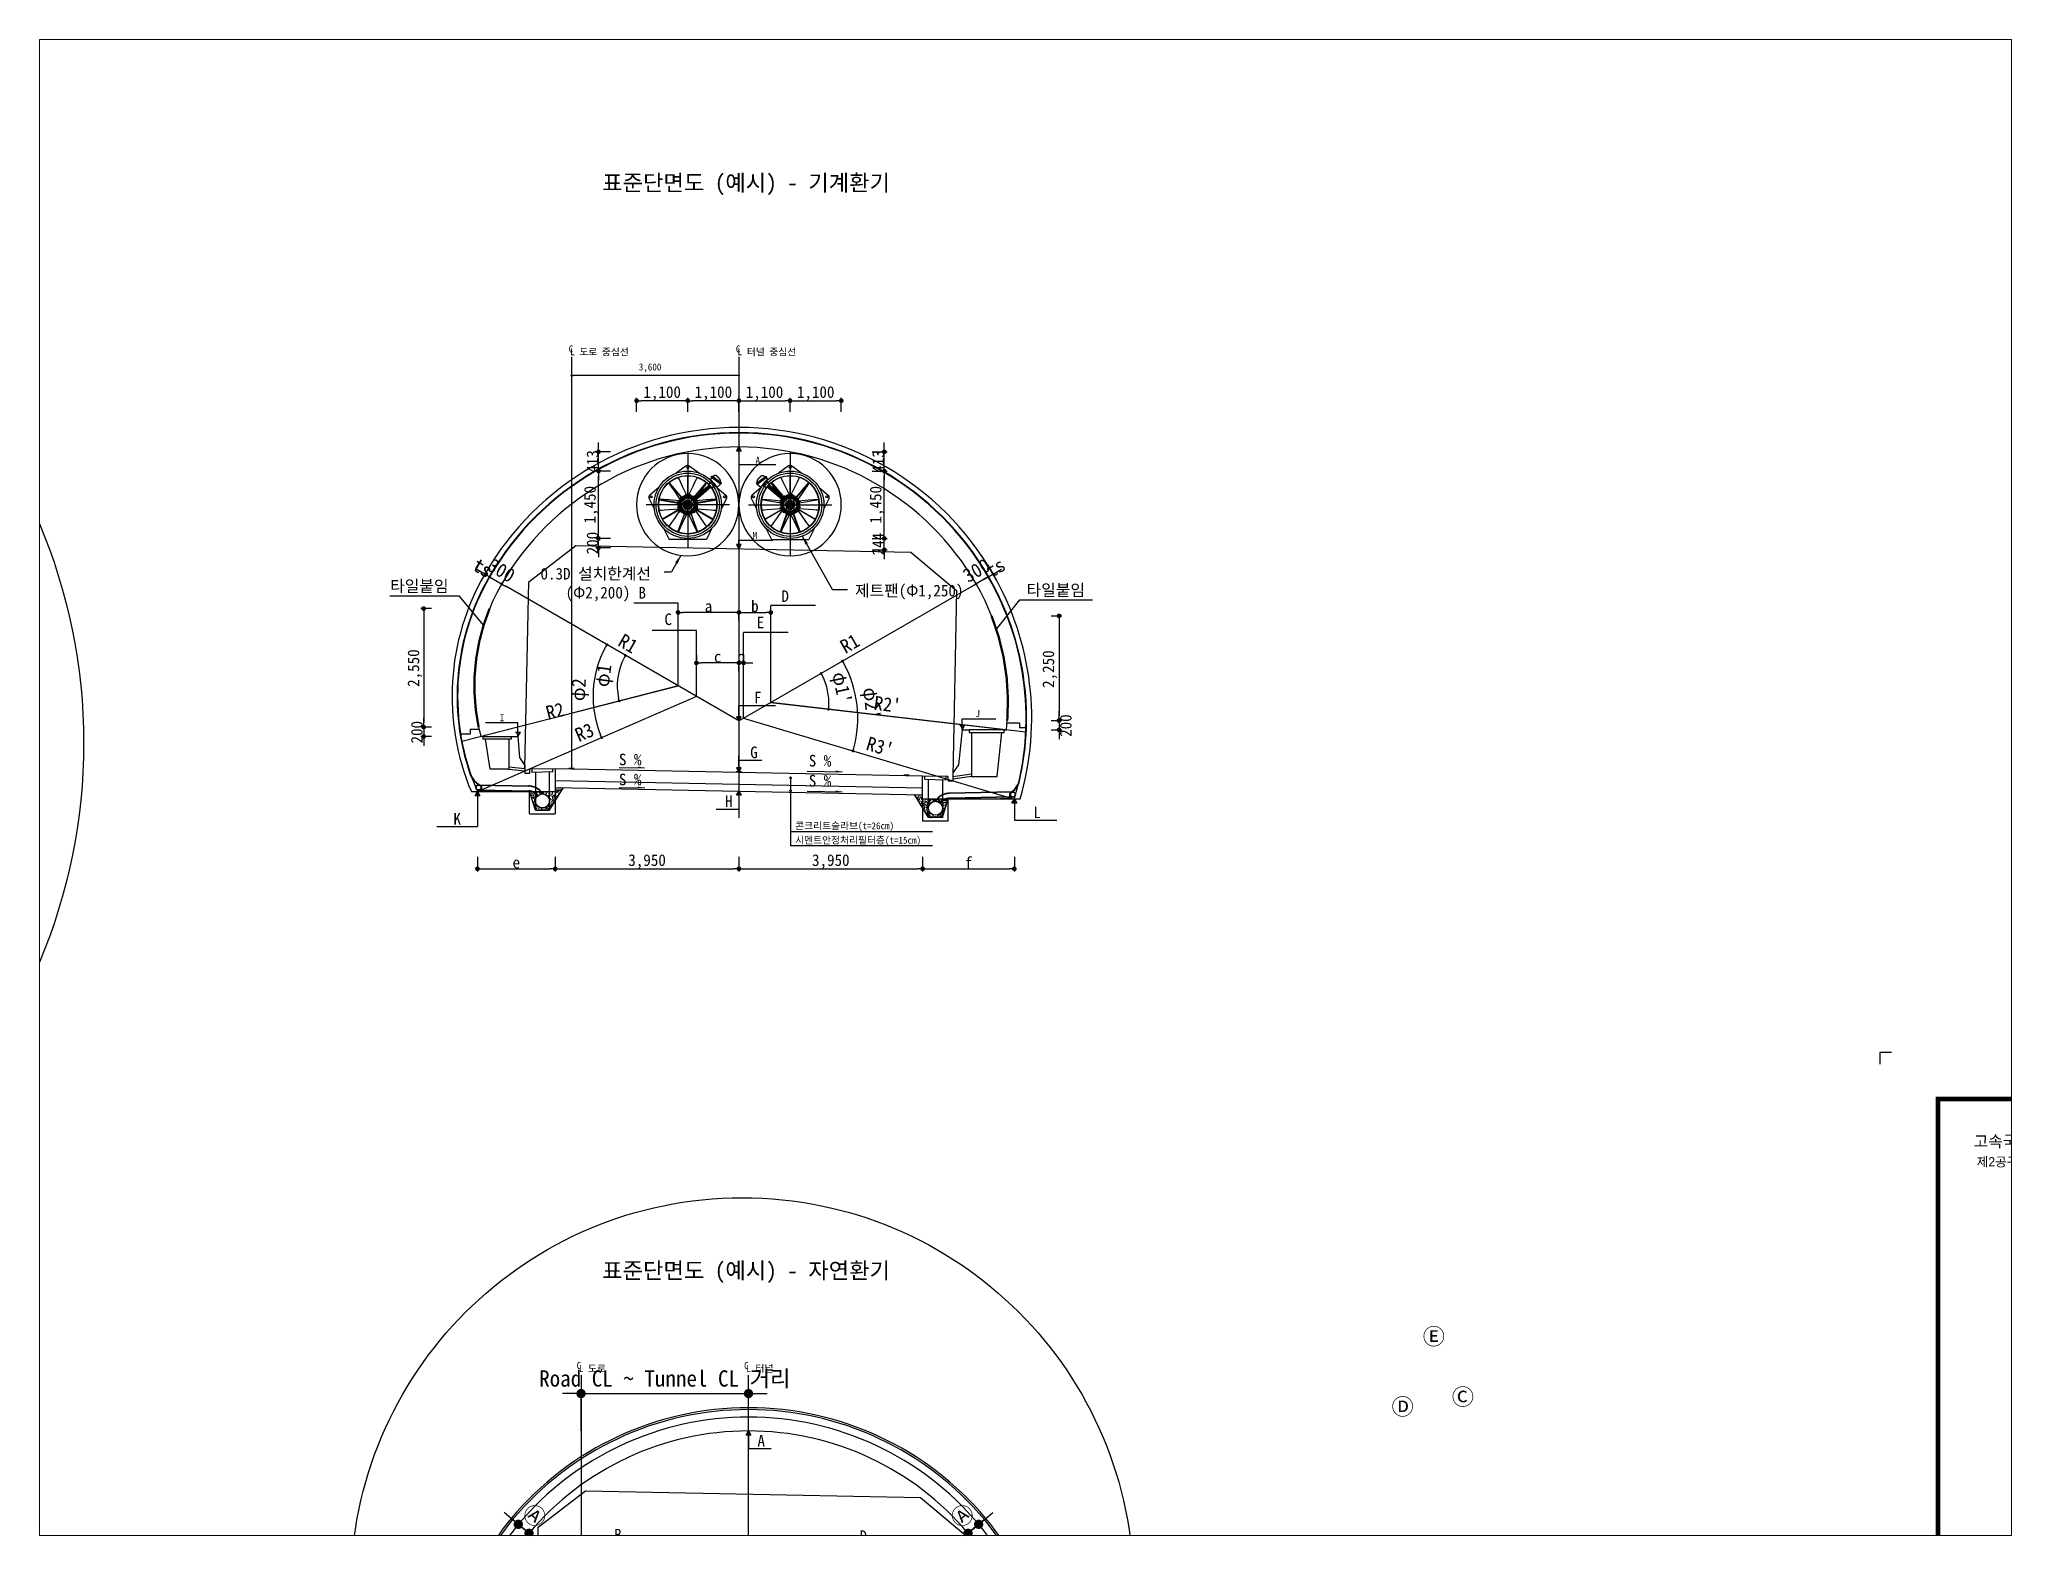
# Paper-space layout '배치2' of a CAD drawing. Header units: millimetres. Extents: x 26 to 231, y 20 to 176.
# The model-space entities are those that its viewports show. They can reach past a viewport. Long polylines and large blocks are cut down to what shows.
import ezdxf
from ezdxf.enums import TextEntityAlignment as Align

# ---------------------------------------------------------------- set-up
doc = ezdxf.new("R2010")
doc.units = ezdxf.units.MM
doc.header["$LTSCALE"] = 1000
for name, pattern in [('A-CENTR01', [2, 1.25, -0.25, 0.25, -0.25]), ('A-DASHD01', [0.75, 0.5, -0.25]), ('A-HIDDN01', [0.375, 0.25, -0.125]), ('CENTER', [50.8, 31.75, -6.35, 6.35, -6.35]), ('CENTER2', [1.125, 0.75, -0.125, 0.125, -0.125]), ('HIDDEN', [0.375, 0.25, -0.125]), ('PHANTOM', [2.5, 1.25, -0.25, 0.25, -0.25, 0.25, -0.25])]:
    doc.linetypes.add(name, pattern=pattern)
for name, color, linetype in [('-길작업', 255, 'Continuous'), ('0-OTHR', 3, 'Continuous'), ('1', 3, 'Continuous'), ('2', 2, 'Continuous'), ('CEN', 1, 'CENTER'), ('CS-CNTL', 1, 'A-CENTR01'), ('CS-CONC', 4, 'Continuous'), ('CS-CONC-MAJR', 4, 'Continuous'), ('CS-DIML', 1, 'Continuous'), ('CS-EXCV', 3, 'A-DIGLN01'), ('CS-HATH', 1, 'Continuous'), ('CS-HIDL', 2, 'A-DASHD01'), ('CS-LEAL', 1, 'Continuous'), ('CS-LEAT', 3, 'Continuous'), ('CS-STEL-MAJR', 4, 'Continuous'), ('CS-TEXT', 3, 'Continuous'), ('CST-01-02-02-G05-CS-EXCV', 3, 'CFZ008'), ('CST-01-02-02-G05-CS-MIS2', 2, 'Continuous'), ('CX-BORD', 3, 'Continuous'), ('CX-BORD-LIN1', 4, 'Continuous'), ('CX-BORD-LIN2', 3, 'Continuous'), ('CX-BORD-TEX2', 7, 'Continuous'), ('CX-BORD-TEX3', 6, 'Continuous'), ('CX-MISC', 2, 'Continuous'), ('CZ-HIDL', 2, 'A-DASHD01'), ('CZ-TEX1', 6, 'Continuous'), ('DIM1', 1, 'Continuous'), ('HID', 3, 'HIDDEN'), ('J', 4, 'Continuous'), ('MH-LEAT', 3, 'Continuous'), ('PHA', 6, 'PHANTOM')]:
    doc.layers.add(name, color=color, linetype=linetype)
doc.styles.add('MtXpl_MS_PGothic', font='MS PGothic.ttf')
doc.styles.get("Standard").update_dxf_attribs({"font": 'txt.shx', "bigfont": 'whgtxt.shx'})
doc.styles.add('TB_TEXT', font='Dotum.ttf')
doc.styles.add('TB_WBTXT', font='Dotum.ttf')
doc.styles.add('TB_WMTXT', font='Dotum.ttf')
doc.styles.add('WBMTXT', font='DotumChe.ttf')
doc.styles.add('WGTXT', font='DotumChe.ttf')
doc.linetypes.add('A-DIGLN01', pattern='A,0.9,-0.2,[19,kscals.shx,S=0.1,R=180,X=0,Y=0],0.9', length=2)
doc.linetypes.add('CFZ008', pattern='A,0.9,-0.2,[106,KHCLINE.shx,S=0.00606,R=180,X=0,Y=0],0.9', length=2)
doc.dimstyles.new('DIM-01', dxfattribs={"dimscale": 100, "dimtxt": 3, "dimasz": 0.6, "dimexe": 0, "dimexo": 0, "dimgap": 1, "dimtad": 1, "dimdec": 0, "dimrnd": 0.001, "dimzin": 1, "dimdsep": 46, "dimlunit": 6, "dimtxsty": 'WGTXT', "dimblk": 'DOT', "dimcen": 0, "dimclrd": 1, "dimclre": 1, "dimclrt": 3, "dimadec": 4, "dimazin": 0, "dimtfac": 1, "dimtdec": 0, "dimtix": 1, "dimtmove": 2, "dimatfit": 3, "dimldrblk": 'DOT', "dimfxl": 1.5, "dimlwd": -1, "dimarcsym": 0})
doc.dimstyles.new('DIM-50(j)', dxfattribs={"dimscale": 50, "dimtxt": 3, "dimasz": 0.6, "dimexe": 1.25, "dimexo": 0, "dimgap": 1.25, "dimtad": 1, "dimdec": 0, "dimdsep": 46, "dimlunit": 6, "dimtxsty": 'WGTXT', "dimblk": 'CMRSPOS', "dimcen": 6.375, "dimclrd": 1, "dimclre": 1, "dimclrt": 3, "dimadec": 4, "dimazin": 0, "dimtfac": 1, "dimtdec": 0, "dimtix": 1, "dimtmove": 2, "dimatfit": 1, "dimldrblk": 'CMRSPOS', "dimfxl": 1.25, "dimtolj": 1, "dimtzin": 0, "dimarcsym": 0})
doc.dimstyles.new('DIM-LEADER', dxfattribs={"dimscale": 40, "dimtxt": 3, "dimasz": 3, "dimexe": 1.5, "dimexo": 0, "dimgap": 1, "dimtad": 1, "dimdec": 0, "dimrnd": 0.001, "dimzin": 1, "dimdsep": 46, "dimlunit": 6, "dimtxsty": 'WGTXT', "dimcen": 0, "dimclrd": 1, "dimclre": 1, "dimclrt": 3, "dimadec": 4, "dimazin": 0, "dimtfac": 1, "dimtdec": 0, "dimtix": 1, "dimtmove": 2, "dimatfit": 3, "dimfxl": 1.5, "dimlwd": -1, "dimarcsym": 0})
doc.dimstyles.get("Standard").update_dxf_attribs({"dimtxt": 0.18, "dimasz": 0.18, "dimexe": 0.18, "dimexo": 0.0625, "dimgap": 0.09, "dimtad": 0, "dimtih": 1, "dimtoh": 1, "dimdec": 4, "dimzin": 0, "dimdsep": 46, "dimtxsty": 'Standard', "dimcen": 0.09, "dimadec": 0, "dimazin": 0, "dimtfac": 1, "dimtdec": 4, "dimtofl": 0, "dimtmove": 0, "dimatfit": 3, "dimfxl": 1, "dimtolj": 1, "dimtzin": 0, "dimarcsym": 0})

psp = doc.layouts.new('배치2')

msp = doc.modelspace()

# ---------------------------------------------------------------- texts
at = {"layer": '-길작업', "color": 3, "style": 'MtXpl_MS_PGothic'}
for s, p in [('Ⓔ', (29803.3741, 3044.9649)), ('Ⓓ', (29133.4513, 1535.9756)), ('Ⓒ', (30428.4071, 1746.9096))]:
    msp.add_text(s, height=350, dxfattribs=at).set_placement(p, align=Align.MIDDLE_CENTER)
at = {"layer": 'CS-LEAT', "style": 'WGTXT'}
for s, height, p in [('A', 150, (15270.3043, 21888.043)), ('M', 150, (15206.4862, 20267.2301)), ('F', 250, (15269.0104, 16784.0805)), ('I', 150, (9769.1545, 16349.9801)), ('J', 150, (19996.3726, 16439.3288)), ('G', 250, (15187.9261, 15605.5793)), ('H', 250, (14648.5195, 14555.1755)), ('L', 250, (21274.7848, 14316.0875)), ('K', 250, (8806.4264, 14177.5069)), ('A', 250, (15343.1098, 802.9574))]:
    msp.add_text(s, height=height, dxfattribs=at).set_placement(p, align=Align.MIDDLE_CENTER)
for s, height, p in [('타일붙임', 250, (7365.8483, 19055.4825)), ('B', 250, (12703.8173, 18911.8004)), ('D', 250, (15777.5919, 18840.464)), ('타일붙임', 250, (21049.2833, 18970.1545)), ('C', 250, (13262.0632, 18342.6339)), ('E', 250, (15244.7758, 18273.3592)), ('S %%%', 250, (16364.9035, 15300.393)), ('S %%%', 250, (16365.2918, 14870.3852)), ('콘크리트슬라브(t=26cm)', 150, (16071.638, 13951.6876)), ('시멘트안정처리필터층(t=15cm)', 150, (16071.638, 13641.396)), ('C', 150, (11374.47, 2347.1408)), ('L 도로', 150, (11425.1808, 2282.3411)), ('C', 150, (14974.47, 2347.1408)), ('L 터널', 150, (15025.1808, 2282.3411)), ('B', 250, (12182.5799, -1341.5433)), ('D', 250, (17457.8226, -1374.1202))]:
    msp.add_text(s, height=height, dxfattribs=at).set_placement(p)
for p in [(12284.3173, 15326.9057), (12284.7056, 14896.898)]:
    msp.add_text('S %%%', height=250, rotation=0.15, dxfattribs=at).set_placement(p)
at = {"layer": 'CS-TEXT', "style": 'WGTXT'}
for s, p in [('C', (11203.3645, 24204.8094)), ('L', (11234.9815, 24145.484)), ('  도로 중심선', (11239.2268, 24140.8272)), ('C', (14797.8528, 24204.4949)), ('L', (14835.4841, 24145.1695)), ('  터널 중심선', (14839.7294, 24140.5127))]:
    msp.add_text(s, height=150, dxfattribs=at).set_placement(p)
at = {"layer": 'CZ-TEX1', "style": 'WBMTXT'}
for s, p in [('표준단면도 (예시) - 기계환기', (15017.6558, 27679.0293)), ('표준단면도 (예시) - 자연환기', (15017.6558, 4288.0051))]:
    msp.add_text(s, height=350, dxfattribs=at).set_placement(p, align=Align.CENTER)
at = {"layer": 'J', "color": 3, "style": 'WGTXT'}
for s, p in [('0.3D 설치한계선', (10597.7888, 19321.7392)), ('(Φ2,200)', (11138.9267, 18915.489))]:
    msp.add_text(s, height=250, dxfattribs=at).set_placement(p)
at = {"layer": 'MH-LEAT', "color": 3, "style": 'WGTXT'}
msp.add_text('제트팬(Φ1,250)', height=250, dxfattribs=at).set_placement((17359.2057, 18959.4017))

# ---------------------------------------------------------------- blocks, each defined once
blk = doc.blocks.new('CXBLKA1-KECH-한국도로공사')
at = {"layer": 'CX-BORD-LIN1', "const_width": 2}
blk.add_lwpolyline([(821, 20), (25, 20), (25, 574), (821, 574)], close=True, dxfattribs=at)
at = {"layer": 'CX-MISC'}
blk.add_lwpolyline([(5, 594), (0, 594), (0, 589)], dxfattribs=at)
at = {"layer": 'CX-BORD-LIN1', "style": 'TB_TEXT'}
for tag, height, p in [('TR_RNUM5', 3, (310.11, 52.64)), ('TR_RDAT5', 3.5, (342.5, 53)), ('TR_DGN5', 3.5, (476.12, 53)), ('TR_CHK5', 3.5, (516.12, 53)), ('TR_APP5', 3.5, (556.12, 53)), ('TR_RNUM4', 3, (310.11, 46.64)), ('TR_RDAT4', 3.5, (342.5, 47)), ('TR_RDAT3', 3.5, (342.5, 41)), ('TR_DGN4', 3.5, (476.12, 47)), ('TR_DGN3', 3.5, (476.12, 41)), ('TR_CHK4', 3.5, (516.12, 47)), ('TR_CHK3', 3.5, (516.12, 41)), ('TR_APP4', 3.5, (556.12, 47)), ('TR_APP3', 3.5, (556.12, 41)), ('TR_RNUM3', 3, (310.11, 40.64)), ('TR_RNUM2', 3, (310.11, 34.64)), ('TR_RDAT2', 3.5, (342.5, 35)), ('TR_DGN2', 3.5, (476.12, 35)), ('TR_CHK2', 3.5, (516.12, 35)), ('TR_APP2', 3.5, (556.12, 35)), ('TR_RNUM1', 3, (310.11, 28.64)), ('TR_RDAT1', 3.5, (342.5, 29)), ('TR_DGN1', 3.5, (476.12, 29)), ('TR_CHK1', 3.5, (516.12, 29)), ('TR_APP1', 3.5, (556.12, 29))]:
    blk.add_attdef(tag, text='', height=height, dxfattribs=at).set_placement(p, align=Align.MIDDLE_CENTER)
for tag, p in [('TR_RCON5', (367.3, 53)), ('TR_RCON4', (367.3, 47)), ('TR_RCON3', (367.3, 41)), ('TR_RCON2', (367.3, 35)), ('TR_RCON1', (367.3, 29))]:
    blk.add_attdef(tag, text='', height=3.5, dxfattribs=at).set_placement(p, align=Align.MIDDLE_LEFT)
at = {"layer": 'CX-BORD-LIN2', "style": 'TB_TEXT'}
blk.add_attdef('TD_VERSION', text='', height=3, rotation=90, dxfattribs=at).set_placement((825.5, 68.01), align=Align.MIDDLE_CENTER)
at = {"layer": 'CX-BORD-TEX2', "style": 'TB_WMTXT'}
for tag, height, p in [('TB_CNAME', 5, (40.34, 551.83)), ('TB_CSCOP', 4, (41.63, 543.83))]:
    blk.add_attdef(tag, text='', height=height, dxfattribs=at).set_placement(p, align=Align.BOTTOM_LEFT)
at = {"layer": 'CX-BORD-TEX2', "style": 'TB_WBTXT'}
for tag, height, p in [('TB_MTITIL', 10, (423, 553.33)), ('TB_STITL', 7, (423, 538.33))]:
    blk.add_attdef(tag, text='', height=height, dxfattribs=at).set_placement(p, align=Align.MIDDLE_CENTER)
at = {"layer": 'CX-BORD-TEX3', "style": 'TB_TEXT'}
for tag, height, p in [('TD_LNDST', 4.5, (240, 51.5)), ('TD_DSECT', 4.5, (630.5, 51.5)), ('TD_DDIST', 4.5, (679.5, 51.5)), ('TD_DCOMP', 4.5, (240, 42.59)), ('TD_CSECT', 4.5, (630.5, 42.5)), ('TD_CDIST', 4.5, (679.5, 42.5)), ('TD_DNAME_MAIN', 4.5, (780, 41.47)), ('TD_DNAME_TOP', 4.5, (780, 47.96)), ('TD_CCOMP', 4.5, (240, 33.59)), ('TD_HSCAL', 4.5, (637.5, 33.5)), ('TD_VSCAL', 4.5, (686.5, 33.5)), ('TD_CNAME', 5, (90, 27.6)), ('TD_FIELD', 4.5, (205, 25.13)), ('TD_CSTEP', 4.5, (275.74, 25.13)), ('TD_DWGCODE', 4.5, (662, 24.79)), ('TD_DWGNO', 4.5, (780, 25))]:
    blk.add_attdef(tag, text='', height=height, dxfattribs=at).set_placement(p, align=Align.MIDDLE_CENTER)
at = {"layer": 'CX-BORD-TEX3', "style": 'TB_TEXT', "width": 0.9}
blk.add_attdef('TD_DNAME_BOT', text='', height=3, dxfattribs=at).set_placement((780, 35.25), align=Align.MIDDLE_CENTER)
blk = doc.blocks.new('_Dot')
at = {"layer": 'DIM1'}
blk.add_line((0, 0), (-1, 0), dxfattribs=at)
at = {"layer": 'DIM1', "const_width": 0.5}
blk.add_lwpolyline([(-0.25, 0, 1), (0.25, 0, 1)], format="xyb", close=True, dxfattribs=at)
blk = doc.blocks.new('*D350')
at = {"layer": 'CS-DIML', "color": 6, "transparency": 16777216}
for p, q in [((11270, 1818), (11070, 1818)), ((11470, 1818), (15070, 1818)), ((15270, 1818), (15470, 1818))]:
    blk.add_line(p, q, dxfattribs=at)
at = {"layer": 'CS-DIML', "color": 6, "lineweight": -2, "transparency": 16777216}
for p, q in [((11470, 1014), (11470, 1818)), ((15070, 1014), (15070, 1818))]:
    blk.add_line(p, q, dxfattribs=at)
at = {"layer": 'Defpoints', "color": 0, "transparency": 16777216}
for p in [(15070, 1818), (11470, 1014), (15070, 1014)]:
    blk.add_point(p, dxfattribs=at)
at = {"layer": 'CS-DIML', "color": 6, "transparency": 16777216, "xscale": 200, "yscale": 200, "zscale": 200}
blk.add_blockref('_Dot', (11470, 1818), dxfattribs=at)
at = {"layer": 'CS-DIML', "color": 6, "transparency": 16777216, "xscale": 200, "yscale": 200, "zscale": 200, "rotation": 180}
blk.add_blockref('_Dot', (15070, 1818), dxfattribs=at)
at = {"layer": 'CS-DIML', "color": 6, "transparency": 16777216, "insert": (13270, 2124), "char_height": 350, "attachment_point": 5, "style": 'WGTXT'}
blk.add_mtext('Road CL ~ Tunnel CL 거리', dxfattribs=at)
blk = doc.blocks.new('*D365')
at = {"layer": 'CS-DIML', "color": 1, "transparency": 16777216}
for p, q in [((10463, -1052), (10390, -1140)), ((14993, -5082), (10428, -1250)), ((15182, -5012), (15108, -5100))]:
    blk.add_line(p, q, dxfattribs=at)
at = {"layer": 'Defpoints', "color": 0, "transparency": 16777216}
for p in [(10351, -1186), (10351, -1186), (15070, -5146)]:
    blk.add_point(p, dxfattribs=at)
at = {"layer": 'CS-DIML', "color": 1, "transparency": 16777216, "xscale": 100, "yscale": 100, "zscale": 100}
for p, rotation in [((10351, -1186), 140.0000000000001), ((15070, -5146), 320.0000000000002)]:
    blk.add_blockref('_Dot', p, dxfattribs=dict(at, rotation=rotation))
at = {"layer": 'CS-DIML', "color": 3, "transparency": 16777216, "insert": (12794, -3067), "char_height": 250, "attachment_point": 5, "rotation": 320, "style": 'WGTXT'}
blk.add_mtext('\\A1;R1', dxfattribs=at)
blk = doc.blocks.new('*D366')
at = {"layer": 'CS-DIML', "color": 1, "transparency": 16777216}
for p, q in [((15146, -5082), (19712, -1250)), ((19901, -1320), (19827, -1232)), ((15182, -5280), (15108, -5192))]:
    blk.add_line(p, q, dxfattribs=at)
at = {"layer": 'Defpoints', "color": 0, "transparency": 16777216}
for p in [(19789, -1186), (19789, -1186), (15070, -5146)]:
    blk.add_point(p, dxfattribs=at)
at = {"layer": 'CS-DIML', "color": 1, "transparency": 16777216, "xscale": 100, "yscale": 100, "zscale": 100}
for p, rotation in [((19789, -1186), 39.99999999999989), ((15070, -5146), 219.9999999999999)]:
    blk.add_blockref('_Dot', p, dxfattribs=dict(at, rotation=rotation))
at = {"layer": 'CS-DIML', "color": 3, "transparency": 16777216, "insert": (17346, -3067), "char_height": 250, "attachment_point": 5, "rotation": 40, "style": 'WGTXT'}
blk.add_mtext('\\A1;R1', dxfattribs=at)
blk = doc.blocks.new('*D352')
at = {"layer": 'CS-DIML', "color": 1, "transparency": 16777216}
blk.add_arc((17103, -3440), 934, 347.2345, 33.8618, dxfattribs=at)
at = {"layer": 'Defpoints', "color": 0, "transparency": 16777216}
for p in [(19789, -1186), (17103, -3440), (18037, -3428), (20420, -4576), (15070, -5146)]:
    blk.add_point(p, dxfattribs=at)
at = {"layer": 'CS-DIML', "color": 1, "transparency": 16777216, "xscale": 100, "yscale": 100, "zscale": 100}
for p, rotation in [((17818, -2840), 126.9309053015496), ((17986, -3742), 254.1653760977857)]:
    blk.add_blockref('_Dot', p, dxfattribs=dict(at, rotation=rotation))
at = {"layer": 'CS-DIML', "color": 3, "transparency": 16777216, "insert": (18148, -3245), "char_height": 250, "attachment_point": 5, "rotation": 280.5481, "style": 'WGTXT'}
blk.add_mtext("\\A1;Φ1'", dxfattribs=at)
blk = doc.blocks.new('*D353')
at = {"layer": 'CS-DIML', "color": 1, "transparency": 16777216}
blk.add_arc((16967, -3554), 1634, 330.5179, 36.4926, dxfattribs=at)
at = {"layer": 'Defpoints', "color": 0, "transparency": 16777216}
for p in [(19789, -1186), (16967, -3554), (18582, -3800), (15070, -5146), (20308, -5723)]:
    blk.add_point(p, dxfattribs=at)
at = {"layer": 'CS-DIML', "color": 1, "transparency": 16777216, "xscale": 100, "yscale": 100, "zscale": 100}
for p, rotation in [((18219, -2504), 128.2463119733131), ((18337, -4443), 238.7642157950523)]:
    blk.add_blockref('_Dot', p, dxfattribs=dict(at, rotation=rotation))
at = {"layer": 'CS-DIML', "color": 3, "transparency": 16777216, "insert": (18727, -3446), "char_height": 250, "attachment_point": 5, "rotation": 273.5053, "style": 'WGTXT'}
blk.add_mtext("\\A1;Φ2'", dxfattribs=at)
blk = doc.blocks.new('*D354')
at = {"layer": 'CS-DIML', "color": 1, "transparency": 16777216}
blk.add_arc((12813, -3252), 1131, 145.067, 196.2874, dxfattribs=at)
at = {"layer": 'Defpoints', "color": 0, "transparency": 16777216}
for p in [(9968, -865), (11747, -2873), (12813, -3252), (9820, -4422), (15070, -5146)]:
    blk.add_point(p, dxfattribs=at)
at = {"layer": 'CS-DIML', "color": 1, "transparency": 16777216, "xscale": 100, "yscale": 100, "zscale": 100}
for p, rotation in [((11946, -2525), 52.53349893814372), ((11759, -3664), 288.820939407367)]:
    blk.add_blockref('_Dot', p, dxfattribs=dict(at, rotation=rotation))
at = {"layer": 'CS-DIML', "color": 3, "transparency": 16777216, "insert": (11568, -3047), "char_height": 250, "attachment_point": 5, "rotation": 80.6772, "style": 'WGTXT'}
blk.add_mtext('\\A1;Φ1', dxfattribs=at)
blk = doc.blocks.new('*D355')
at = {"layer": 'CS-DIML', "color": 1, "transparency": 16777216}
blk.add_arc((12963, -3378), 1828, 143.134, 213.0534, dxfattribs=at)
at = {"layer": 'Defpoints', "color": 0, "transparency": 16777216}
for p in [(10351, -1186), (11194, -2917), (12963, -3378), (15070, -5146), (9969, -5569)]:
    blk.add_point(p, dxfattribs=at)
at = {"layer": 'CS-DIML', "color": 1, "transparency": 16777216, "xscale": 100, "yscale": 100, "zscale": 100}
for p, rotation in [((11563, -2203), 51.56702430601288), ((11488, -4458), 304.6204256437987)]:
    blk.add_blockref('_Dot', p, dxfattribs=dict(at, rotation=rotation))
at = {"layer": 'CS-DIML', "color": 3, "transparency": 16777216, "insert": (11006, -3313), "char_height": 250, "attachment_point": 5, "rotation": 88.0937, "style": 'WGTXT'}
blk.add_mtext('\\A1;Φ2', dxfattribs=at)
blk = doc.blocks.new('*D356')
at = {"layer": 'CS-DIML', "color": 1, "transparency": 16777216}
blk.add_arc((15070, -5146), 800, 47.1696, 132.8366, dxfattribs=at)
at = {"layer": 'Defpoints', "color": 0, "transparency": 16777216}
for p in [(10351, -1187), (19789, -1186), (15299, -4380), (15070, -5146), (15070, -5146)]:
    blk.add_point(p, dxfattribs=at)
at = {"layer": 'CS-DIML', "color": 1, "transparency": 16777216, "xscale": 100, "yscale": 100, "zscale": 100}
for p, rotation in [((14457, -4632), 226.4213884010629), ((15682, -4632), 313.5848231692589)]:
    blk.add_blockref('_Dot', p, dxfattribs=dict(at, rotation=rotation))
at = {"layer": 'CS-DIML', "color": 3, "transparency": 16777216, "insert": (15070, -4216), "char_height": 250, "attachment_point": 5, "rotation": 0.0031, "style": 'WGTXT'}
blk.add_mtext('\\A1;Φ', dxfattribs=at)
blk = doc.blocks.new('*D358')
at = {"layer": 'CS-DIML', "color": 1, "transparency": 16777216}
for p, q in [((15070, -1982), (15070, -1593)), ((15170, -1653), (17003, -1653)), ((17103, -1993), (17103, -1593))]:
    blk.add_line(p, q, dxfattribs=at)
at = {"layer": 'Defpoints', "color": 0, "transparency": 16777216}
for p in [(17103, -1653), (15070, -2157), (17103, -2168)]:
    blk.add_point(p, dxfattribs=at)
at = {"layer": 'CS-DIML', "color": 1, "transparency": 16777216, "xscale": 100, "yscale": 100, "zscale": 100, "rotation": 180}
blk.add_blockref('_Dot', (15070, -1653), dxfattribs=at)
at = {"layer": 'CS-DIML', "color": 1, "transparency": 16777216, "xscale": 100, "yscale": 100, "zscale": 100}
blk.add_blockref('_Dot', (17103, -1653), dxfattribs=at)
at = {"layer": 'CS-DIML', "color": 3, "transparency": 16777216, "insert": (16153, -1519), "char_height": 250, "attachment_point": 5, "style": 'WGTXT'}
blk.add_mtext('\\A1;b', dxfattribs=at)
blk = doc.blocks.new('*D360')
at = {"layer": 'CS-DIML', "color": 1, "transparency": 16777216}
for p, q in [((12813, -1993), (12813, -1593)), ((12913, -1653), (14970, -1653)), ((15070, -1982), (15070, -1593))]:
    blk.add_line(p, q, dxfattribs=at)
at = {"layer": 'Defpoints', "color": 0, "transparency": 16777216}
for p in [(15070, -1653), (12813, -2168), (15070, -2157)]:
    blk.add_point(p, dxfattribs=at)
at = {"layer": 'CS-DIML', "color": 1, "transparency": 16777216, "xscale": 100, "yscale": 100, "zscale": 100, "rotation": 180}
blk.add_blockref('_Dot', (12813, -1653), dxfattribs=at)
at = {"layer": 'CS-DIML', "color": 1, "transparency": 16777216, "xscale": 100, "yscale": 100, "zscale": 100}
blk.add_blockref('_Dot', (15070, -1653), dxfattribs=at)
at = {"layer": 'CS-DIML', "color": 3, "transparency": 16777216, "insert": (13827, -1508), "char_height": 250, "attachment_point": 5, "style": 'WGTXT'}
blk.add_mtext('\\A1;a', dxfattribs=at)
blk = doc.blocks.new('*D368')
at = {"layer": 'CS-DIML', "color": 1, "transparency": 16777216}
for p, q in [((9451, 19407), (9400, 19437)), ((9503, 19377), (9763, 19227)), ((9815, 19197), (9867, 19167))]:
    blk.add_line(p, q, dxfattribs=at)
at = {"layer": 'Defpoints', "color": 0, "transparency": 16777216}
for p in [(9503, 19377), (9763, 19227), (9763, 19227)]:
    blk.add_point(p, dxfattribs=at)
at = {"layer": 'CS-DIML', "color": 1, "transparency": 16777216, "xscale": 60, "yscale": 60, "zscale": 60}
for p, rotation in [((9503, 19377), 330.0000000033315), ((9763, 19227), 150.0000000033315)]:
    blk.add_blockref('_Dot', p, dxfattribs=dict(at, rotation=rotation))
at = {"layer": 'CS-DIML', "color": 3, "transparency": 16777216, "insert": (9758, 19518), "char_height": 300, "attachment_point": 5, "rotation": 330, "style": 'WGTXT'}
blk.add_mtext('300', dxfattribs=at)
blk = doc.blocks.new('*D369')
at = {"layer": 'CS-DIML', "color": 1, "transparency": 16777216}
for p, q in [((9348, 19467), (9296, 19497)), ((9503, 19377), (9400, 19437)), ((9555, 19347), (9607, 19317))]:
    blk.add_line(p, q, dxfattribs=at)
at = {"layer": 'Defpoints', "color": 0, "transparency": 16777216}
for p in [(9400, 19437), (9400, 19437), (9503, 19377)]:
    blk.add_point(p, dxfattribs=at)
at = {"layer": 'CS-DIML', "color": 1, "transparency": 16777216, "xscale": 60, "yscale": 60, "zscale": 60}
for p, rotation in [((9400, 19437), 329.9999999999691), ((9503, 19377), 149.9999999999691)]:
    blk.add_blockref('_Dot', p, dxfattribs=dict(at, rotation=rotation))
at = {"layer": 'CS-DIML', "color": 3, "transparency": 16777216, "insert": (9352, 19574), "char_height": 300, "attachment_point": 5, "rotation": 330, "style": 'WGTXT'}
blk.add_mtext('ts', dxfattribs=at)
blk = doc.blocks.new('*D370')
at = {"layer": 'CS-DIML', "color": 1, "transparency": 16777216}
for p, q in [((19913, 19197), (19861, 19167)), ((20225, 19377), (19965, 19227)), ((20277, 19407), (20329, 19437))]:
    blk.add_line(p, q, dxfattribs=at)
at = {"layer": 'Defpoints', "color": 0, "transparency": 16777216}
for p in [(19965, 19227), (19965, 19227), (20225, 19377)]:
    blk.add_point(p, dxfattribs=at)
at = {"layer": 'CS-DIML', "color": 1, "transparency": 16777216, "xscale": 60, "yscale": 60, "zscale": 60}
for p, rotation in [((19965, 19227), 29.99999999860317), ((20225, 19377), 209.9999999986032)]:
    blk.add_blockref('_Dot', p, dxfattribs=dict(at, rotation=rotation))
at = {"layer": 'CS-DIML', "color": 3, "transparency": 16777216, "insert": (19970, 19518), "char_height": 300, "attachment_point": 5, "rotation": 30, "style": 'WGTXT'}
blk.add_mtext('300', dxfattribs=at)
blk = doc.blocks.new('*D371')
at = {"layer": 'CS-DIML', "color": 1, "transparency": 16777216}
for p, q in [((20173, 19347), (20121, 19317)), ((20225, 19377), (20329, 19437)), ((20381, 19467), (20433, 19497))]:
    blk.add_line(p, q, dxfattribs=at)
at = {"layer": 'Defpoints', "color": 0, "transparency": 16777216}
for p in [(20225, 19377), (20329, 19437), (20329, 19437)]:
    blk.add_point(p, dxfattribs=at)
at = {"layer": 'CS-DIML', "color": 1, "transparency": 16777216, "xscale": 60, "yscale": 60, "zscale": 60}
for p, rotation in [((20225, 19377), 29.9999999944218), ((20329, 19437), 209.9999999944218)]:
    blk.add_blockref('_Dot', p, dxfattribs=dict(at, rotation=rotation))
at = {"layer": 'CS-DIML', "color": 3, "transparency": 16777216, "insert": (20381, 19576), "char_height": 300, "attachment_point": 5, "rotation": 30, "style": 'WGTXT'}
blk.add_mtext('ts', dxfattribs=at)
blk = doc.blocks.new('*D372')
at = {"layer": 'CS-DIML', "color": 1, "transparency": 16777216}
for p, q in [((10914, 13362), (10914, 13042)), ((14864, 13362), (14864, 13042)), ((11014, 13102), (14764, 13102))]:
    blk.add_line(p, q, dxfattribs=at)
at = {"layer": 'Defpoints', "color": 0, "transparency": 16777216}
for p in [(10914, 13537), (14864, 13537), (14864, 13102)]:
    blk.add_point(p, dxfattribs=at)
at = {"layer": 'CS-DIML', "color": 1, "transparency": 16777216, "xscale": 100, "yscale": 100, "zscale": 100, "rotation": 180}
blk.add_blockref('_Dot', (10914, 13102), dxfattribs=at)
at = {"layer": 'CS-DIML', "color": 1, "transparency": 16777216, "xscale": 100, "yscale": 100, "zscale": 100}
blk.add_blockref('_Dot', (14864, 13102), dxfattribs=at)
at = {"layer": 'CS-DIML', "color": 3, "transparency": 16777216, "insert": (12889, 13256), "char_height": 250, "attachment_point": 5, "style": 'WGTXT'}
blk.add_mtext('\\A1;3,950', dxfattribs=at)
blk = doc.blocks.new('*D373')
at = {"layer": 'CS-DIML', "color": 1, "transparency": 16777216}
for p, q in [((9242, 13362), (9242, 13042)), ((10914, 13362), (10914, 13042)), ((9342, 13102), (10814, 13102))]:
    blk.add_line(p, q, dxfattribs=at)
at = {"layer": 'Defpoints', "color": 0, "transparency": 16777216}
for p in [(9242, 13537), (10914, 13537), (10914, 13102)]:
    blk.add_point(p, dxfattribs=at)
at = {"layer": 'CS-DIML', "color": 1, "transparency": 16777216, "xscale": 100, "yscale": 100, "zscale": 100, "rotation": 180}
blk.add_blockref('_Dot', (9242, 13102), dxfattribs=at)
at = {"layer": 'CS-DIML', "color": 1, "transparency": 16777216, "xscale": 100, "yscale": 100, "zscale": 100}
blk.add_blockref('_Dot', (10914, 13102), dxfattribs=at)
at = {"layer": 'CS-DIML', "color": 3, "transparency": 16777216, "insert": (10078, 13235), "char_height": 250, "attachment_point": 5, "style": 'WGTXT'}
blk.add_mtext('\\A1;e', dxfattribs=at)
blk = doc.blocks.new('*D374')
at = {"layer": 'CS-DIML', "color": 1, "transparency": 16777216}
for p, q in [((18814, 13362), (18814, 13042)), ((20785, 13362), (20785, 13042)), ((18914, 13102), (20685, 13102))]:
    blk.add_line(p, q, dxfattribs=at)
at = {"layer": 'Defpoints', "color": 0, "transparency": 16777216}
for p in [(18814, 13537), (20785, 13537), (20785, 13102)]:
    blk.add_point(p, dxfattribs=at)
at = {"layer": 'CS-DIML', "color": 1, "transparency": 16777216, "xscale": 100, "yscale": 100, "zscale": 100, "rotation": 180}
blk.add_blockref('_Dot', (18814, 13102), dxfattribs=at)
at = {"layer": 'CS-DIML', "color": 1, "transparency": 16777216, "xscale": 100, "yscale": 100, "zscale": 100}
blk.add_blockref('_Dot', (20785, 13102), dxfattribs=at)
at = {"layer": 'CS-DIML', "color": 3, "transparency": 16777216, "insert": (19800, 13232), "char_height": 250, "attachment_point": 5, "style": 'WGTXT'}
blk.add_mtext('\\A1;f', dxfattribs=at)
blk = doc.blocks.new('*D375')
at = {"layer": 'CS-DIML', "color": 1, "transparency": 16777216}
for p, q in [((14864, 13362), (14864, 13042)), ((18814, 13362), (18814, 13042)), ((14964, 13102), (18714, 13102))]:
    blk.add_line(p, q, dxfattribs=at)
at = {"layer": 'Defpoints', "color": 0, "transparency": 16777216}
for p in [(14864, 13537), (18814, 13537), (18814, 13102)]:
    blk.add_point(p, dxfattribs=at)
at = {"layer": 'CS-DIML', "color": 1, "transparency": 16777216, "xscale": 100, "yscale": 100, "zscale": 100, "rotation": 180}
blk.add_blockref('_Dot', (14864, 13102), dxfattribs=at)
at = {"layer": 'CS-DIML', "color": 1, "transparency": 16777216, "xscale": 100, "yscale": 100, "zscale": 100}
blk.add_blockref('_Dot', (18814, 13102), dxfattribs=at)
at = {"layer": 'CS-DIML', "color": 3, "transparency": 16777216, "insert": (16839, 13256), "char_height": 250, "attachment_point": 5, "style": 'WGTXT'}
blk.add_mtext('\\A1;3,950', dxfattribs=at)
blk = doc.blocks.new('MM2')
at = {"color": 140, "linetype": 'Continuous'}
for p, q in [((-218, -58), (-218, 58)), ((-213, 64), (-165, 64)), ((-28, 189), (28, 189)), ((-28, 189), (-28, 171)), ((-9, 29), (-9, 23)), ((-9, 23), (9, 23)), ((9, 29), (9, 23)), ((28, 189), (28, 171)), ((-213, -64), (-165, -64))]:
    blk.add_line(p, q, dxfattribs=at)
for points in [[(-167, 21), (-188, 21, 1), (-188, 16), (-168, 16)], [(-164, 41), (-185, 41, 1), (-185, 36), (-165, 36)], [(-157, 61), (-179, 61, 1), (-179, 56), (-159, 56)], [(-148, 81), (-172, 81, 1), (-172, 76), (-151, 76)], [(-135, 101), (-161, 101, 1), (-161, 96), (-139, 96)], [(-101, 135), (-101, 161, -1), (-96, 161), (-96, 139)], [(-81, 148), (-81, 171, -1), (-76, 171), (-76, 151)], [(-61, 157), (-61, 179, -1), (-56, 179), (-56, 159)], [(-41, 164), (-41, 185, -1), (-36, 185), (-36, 165)], [(-21, 167), (-21, 188, -1), (-16, 188), (-16, 168)], [(21, 167), (21, 188, 1), (16, 188), (16, 168)], [(41, 164), (41, 185, 1), (36, 185), (36, 165)], [(61, 157), (61, 179, 1), (56, 179), (56, 159)], [(81, 148), (81, 171, 1), (76, 171), (76, 151)], [(101, 135), (101, 161, 1), (96, 161), (96, 139)], [(135, 101), (161, 101, -1), (161, 96), (139, 96)], [(148, 81), (172, 81, -1), (172, 76), (151, 76)], [(157, 61), (179, 61, -1), (179, 56), (159, 56)], [(164, 41), (185, 41, -1), (185, 36), (165, 36)], [(167, 21), (188, 21, -1), (188, 16), (168, 16)], [(-167, -21), (-188, -21, -1), (-188, -16), (-168, -16)], [(-164, -41), (-185, -41, -1), (-185, -36), (-165, -36)], [(-157, -61), (-179, -61, -1), (-179, -56), (-159, -56)], [(-148, -81), (-172, -81, -1), (-172, -76), (-151, -76)], [(-135, -101), (-161, -101, -1), (-161, -96), (-139, -96)], [(-101, -135), (-101, -161, 1), (-96, -161), (-96, -139)], [(-81, -148), (-81, -171, 1), (-76, -171), (-76, -151)], [(-61, -157), (-61, -179, 1), (-56, -179), (-56, -159)], [(-41, -164), (-41, -185, 1), (-36, -185), (-36, -165)], [(-21, -167), (-21, -188, 1), (-16, -188), (-16, -168)], [(21, -167), (21, -188, -1), (16, -188), (16, -168)], [(41, -164), (41, -185, -1), (36, -185), (36, -165)], [(61, -157), (61, -179, -1), (56, -179), (56, -159)], [(81, -148), (81, -171, -1), (76, -171), (76, -151)], [(101, -135), (101, -161, -1), (96, -161), (96, -139)], [(135, -101), (161, -101, 1), (161, -96), (139, -96)], [(148, -81), (172, -81, 1), (172, -76), (151, -76)], [(157, -61), (179, -61, 1), (179, -56), (159, -56)], [(164, -41), (185, -41, 1), (185, -36), (165, -36)], [(167, -21), (188, -21, 1), (188, -16), (168, -16)]]:
    blk.add_lwpolyline(points, format="xyb", dxfattribs=at)
for points in [[(-106, 131), (-128, 146, 0.36397), (-134, 146), (-146, 134, 0.36397), (-146, 128), (-131, 106)], [(131, 106), (146, 128, 0.36397), (146, 134), (134, 146, 0.36397), (128, 146), (106, 131)], [(-131, -106), (-146, -128, 0.36397), (-146, -134), (-134, -146, 0.36397), (-128, -146), (-106, -131)], [(106, -131), (128, -146, 0.36397), (134, -146), (146, -134, 0.36397), (146, -128), (131, -106)]]:
    blk.add_lwpolyline(points, format="xyb")
for points in [[(-133, 116), (-119, 119), (-116, 133), (-125, 142), (-139, 139), (-142, 125)], [(116, 133), (119, 119), (133, 116), (142, 125), (139, 139), (125, 142)], [(-116, -133), (-119, -119), (-133, -116), (-142, -125), (-139, -139), (-125, -142)], [(133, -116), (119, -119), (116, -133), (125, -142), (139, -139), (142, -125)]]:
    blk.add_lwpolyline(points, close=True, dxfattribs=at)
for centre, radius in [((0, 0), 169), ((0, 0), 159), ((-129, 129), 12), ((-129, 129), 8), ((-129, 129), 8), ((-129, 129), 7), ((-99, 99), 7), ((0, 0), 7), ((99, 99), 7), ((129, 129), 12), ((129, 129), 8), ((129, 129), 8), ((129, 129), 7), ((-129, -129), 12), ((-129, -129), 8), ((-129, -129), 8), ((-129, -129), 7), ((-99, -99), 7), ((99, -99), 7), ((129, -129), 12), ((129, -129), 8), ((129, -129), 8), ((129, -129), 7)]:
    blk.add_circle(centre, radius, dxfattribs=at)
for centre, radius, start, end in [((-213, 58), 5, 90, 180), ((0, 0), 174, 140.5317, 219.4657), ((-165, 68), 5, 270, 337.4528), ((0, 0), 174, 50.5317, 129.4657), ((-99, 99), 8, 226.6408, 135), ((0, 0), 30, 107.4576, 72.5424), ((0, 0), 8, 270, 180), ((99, 99), 8, 136.6408, 45), ((0, 0), 174, 320.5317, 39.4657), ((-213, -58), 5, 180, 270), ((-165, -68), 5, 22.5472, 90), ((0, 0), 174, 230.5317, 309.4657), ((-99, -99), 8, 316.6408, 225), ((99, -99), 8, 46.6408, 315)]:
    blk.add_arc(centre, radius, start, end, dxfattribs=at)
at = {"layer": 'CEN'}
for p, q in [((-141, 141), (-116, 116)), ((-140, 118), (-118, 140)), ((-90, 90), (-108, 108)), ((90, 90), (108, 108)), ((141, 141), (116, 116)), ((118, 140), (140, 118)), ((-141, -141), (-116, -116)), ((-118, -140), (-140, -118)), ((-90, -90), (-108, -108)), ((90, -90), (108, -108)), ((141, -141), (116, -116)), ((140, -118), (118, -140))]:
    blk.add_line(p, q, dxfattribs=at)
blk.add_circle((0, 0), 140, dxfattribs=at)
blk = doc.blocks.new('QQQ')
at = {"color": 4, "linetype": 'Continuous'}
for p, q in [((309, 474), (285, 437)), ((309, 474), (285, 437)), ((437, 279), (285, 431)), ((297, 481), (311, 504)), ((297, 481), (311, 504)), ((512, 347), (297, 481)), ((512, 347), (297, 481)), ((518, 357), (303, 491)), ((518, 357), (303, 491)), ((520, 360), (305, 494)), ((520, 360), (305, 494)), ((526, 369), (311, 504)), ((526, 369), (311, 504)), ((-18, 18), (274, 310)), ((-18, 18), (18, -18)), ((18, -18), (310, 274)), ((32, 67), (274, 310)), ((59, 24), (310, 274)), ((332, 252), (252, 332)), ((512, 347), (444, 279)), ((512, 347), (444, 279)), ((512, 347), (526, 369)), ((512, 347), (526, 369))]:
    blk.add_line(p, q, dxfattribs=at)
at = {"color": 4}
blk.add_line((0, 0), (292, 292), dxfattribs=at)
for p, q in [((252, 332), (310, 391)), ((297, 404), (304, 410)), ((297, 404), (404, 297)), ((304, 410), (410, 304)), ((332, 252), (391, 310)), ((404, 297), (410, 304))]:
    blk.add_line(p, q)
at = {"color": 4, "linetype": 'Continuous'}
blk.add_lwpolyline([(509, 380), (508, 396), (507, 405), (506, 412), (505, 418), (503, 423), (501, 428), (500, 432), (498, 436), (496, 439), (494, 443), (491, 446), (489, 449), (487, 452), (484, 455), (481, 457), (479, 460), (476, 463), (474, 465), (471, 468), (468, 471), (465, 473), (462, 476), (459, 478), (456, 481), (453, 484), (449, 487), (446, 489), (443, 492), (440, 495), (436, 498), (433, 500), (430, 503), (427, 505), (424, 508), (422, 510), (419, 512), (416, 515), (414, 517), (411, 518), (408, 520), (405, 522), (402, 523), (399, 524), (396, 525), (393, 525), (390, 526), (387, 526), (383, 526), (380, 525), (377, 525), (374, 524), (371, 523), (368, 523), (366, 522), (364, 521), (362, 521), (360, 520), (357, 518), (354, 516), (352, 513), (349, 509), (346, 504), (342, 498), (336, 489)], dxfattribs=at)
blk.add_lwpolyline([(509, 380), (508, 396), (507, 405), (506, 412), (505, 418), (503, 423), (501, 428), (500, 432), (498, 436), (496, 439), (494, 443), (491, 446), (489, 449), (487, 452), (484, 455), (481, 457), (479, 460), (476, 463), (474, 465), (471, 468), (468, 471), (465, 473), (462, 476), (459, 478), (456, 481), (453, 484), (449, 487), (446, 489), (443, 492), (440, 495), (436, 498), (433, 500), (430, 503), (427, 505), (424, 508), (422, 510), (419, 512), (416, 515), (414, 517), (411, 518), (408, 520), (405, 522), (402, 523), (399, 524), (396, 525), (393, 525), (390, 526), (387, 526), (383, 526), (380, 525), (377, 525), (374, 524), (371, 523), (368, 523), (366, 522), (364, 521), (362, 521), (360, 520), (357, 518), (354, 516), (352, 513), (349, 509), (346, 504), (342, 498), (336, 489)], dxfattribs=at)
for centre, start, end in [((289, 434), 135, 225), ((289, 434), 135, 225), ((440, 282), 225, 315), ((440, 282), 225, 315)]:
    blk.add_arc(centre, 4.67, start, end, dxfattribs=at)
at = {"layer": 'CEN'}
for p, q in [((312, 380), (328, 397)), ((380, 312), (397, 328))]:
    blk.add_line(p, q, dxfattribs=at)
at = {"layer": 'HID'}
for p, q in [((-13, 13), (279, 305)), ((13, -13), (305, 279)), ((255, 330), (313, 388)), ((330, 255), (388, 313))]:
    blk.add_line(p, q, dxfattribs=at)
blk = doc.blocks.new('새G')
at = {"color": 3, "linetype": 'Continuous'}
for p, q in [((-131, 151), (-404, 477)), ((-399, 481), (-126, 155)), ((-3, 200), (-3, 625)), ((3, 625), (3, 200)), ((126, 155), (399, 481)), ((404, 477), (131, 151)), ((-197, 32), (-616, 106)), ((-615, 111), (-196, 38)), ((196, 38), (615, 111)), ((616, 106), (197, 32)), ((-543, -310), (-175, -97)), ((-172, -103), (-540, -315)), ((-217, -586), (-71, -187)), ((-66, -189), (-211, -588)), ((211, -588), (66, -189)), ((71, -187), (217, -586)), ((540, -315), (172, -103)), ((175, -97), (543, -310))]:
    blk.add_line(p, q, dxfattribs=at)
blk = doc.blocks.new('IMPELLER')
for p, q in [((23535, 15248), (23535, 15248)), ((23658, 14849), (23574, 14801)), ((23684, 14853), (23686, 14857)), ((23861, 14823), (23777, 14872)), ((23789, 14853), (23777, 14872)), ((24145, 15129), (24145, 15129)), ((23127, 14779), (23127, 14779)), ((23534, 14686), (23534, 14590)), ((23543, 14610), (23534, 14590)), ((23543, 14711), (23541, 14715)), ((23563, 14698), (23559, 14700)), ((23559, 14621), (23563, 14623)), ((23563, 14714), (23568, 14716)), ((23563, 14713), (23563, 14714)), ((23568, 14695), (23563, 14698)), ((23563, 14623), (23568, 14626)), ((23568, 14605), (23563, 14607)), ((23563, 14607), (23563, 14607)), ((23568, 14716), (23572, 14714)), ((23572, 14698), (23568, 14695)), ((23568, 14626), (23572, 14623)), ((23572, 14607), (23568, 14605)), ((23572, 14714), (23577, 14711)), ((23577, 14701), (23572, 14698)), ((23572, 14623), (23577, 14620)), ((23577, 14610), (23572, 14607)), ((23596, 14803), (23574, 14801)), ((23577, 14711), (23577, 14706)), ((23577, 14706), (23577, 14701)), ((23577, 14620), (23577, 14615)), ((23577, 14615), (23577, 14610)), ((23596, 14518), (23591, 14519)), ((23604, 14779), (23604, 14784)), ((23604, 14784), (23604, 14784)), ((23608, 14776), (23604, 14779)), ((23604, 14542), (23608, 14544)), ((23604, 14537), (23604, 14542)), ((23604, 14536), (23604, 14537)), ((23613, 14774), (23608, 14776)), ((23608, 14544), (23613, 14547)), ((23617, 14776), (23613, 14774)), ((23613, 14547), (23617, 14544)), ((23613, 14498), (23696, 14449)), ((23614, 14794), (23617, 14792)), ((23617, 14529), (23614, 14527)), ((23617, 14792), (23622, 14789)), ((23622, 14779), (23617, 14776)), ((23617, 14544), (23622, 14542)), ((23622, 14532), (23617, 14529)), ((23622, 14789), (23622, 14784)), ((23622, 14784), (23622, 14779)), ((23622, 14542), (23622, 14537)), ((23622, 14537), (23622, 14532)), ((23648, 14712), (23652, 14714)), ((23648, 14706), (23648, 14712)), ((23648, 14701), (23648, 14706)), ((23652, 14699), (23648, 14701)), ((23648, 14678), (23648, 14642)), ((23648, 14620), (23652, 14622)), ((23648, 14614), (23648, 14620)), ((23648, 14609), (23648, 14614)), ((23652, 14607), (23648, 14609)), ((23652, 14714), (23657, 14717)), ((23657, 14696), (23652, 14699)), ((23652, 14622), (23657, 14625)), ((23657, 14604), (23652, 14607)), ((23657, 14717), (23661, 14714)), ((23661, 14699), (23657, 14696)), ((23657, 14625), (23661, 14622)), ((23661, 14607), (23657, 14604)), ((23661, 14714), (23666, 14712)), ((23666, 14701), (23661, 14699)), ((23661, 14622), (23666, 14620)), ((23666, 14609), (23661, 14607)), ((23666, 14712), (23666, 14706)), ((23666, 14706), (23666, 14701)), ((23666, 14620), (23666, 14614)), ((23666, 14614), (23666, 14609)), ((23708, 14746), (23677, 14728)), ((23677, 14592), (23708, 14574)), ((23682, 14829), (23682, 14834)), ((23682, 14824), (23682, 14829)), ((23687, 14822), (23682, 14824)), ((23682, 14497), (23687, 14499)), ((23682, 14491), (23682, 14497)), ((23682, 14487), (23682, 14491)), ((23684, 14468), (23696, 14449)), ((23691, 14819), (23687, 14822)), ((23687, 14499), (23691, 14502)), ((23696, 14822), (23691, 14819)), ((23691, 14502), (23696, 14499)), ((23696, 14837), (23696, 14837)), ((23696, 14837), (23700, 14835)), ((23700, 14824), (23696, 14822)), ((23696, 14499), (23700, 14497)), ((23700, 14486), (23696, 14484)), ((23696, 14484), (23696, 14484)), ((23700, 14835), (23700, 14829)), ((23700, 14829), (23700, 14824)), ((23700, 14497), (23700, 14491)), ((23700, 14491), (23700, 14486)), ((23728, 14758), (23732, 14760)), ((23728, 14752), (23728, 14758)), ((23728, 14747), (23728, 14752)), ((23732, 14745), (23728, 14747)), ((23728, 14574), (23732, 14576)), ((23728, 14568), (23728, 14574)), ((23728, 14563), (23728, 14568)), ((23732, 14561), (23728, 14563)), ((23729, 14687), (23729, 14692)), ((23729, 14692), (23745, 14692)), ((23732, 14760), (23737, 14763)), ((23737, 14742), (23732, 14745)), ((23732, 14576), (23737, 14579)), ((23737, 14558), (23732, 14561)), ((23737, 14763), (23741, 14760)), ((23741, 14745), (23737, 14742)), ((23737, 14579), (23741, 14576)), ((23741, 14561), (23737, 14558)), ((23741, 14760), (23746, 14758)), ((23746, 14747), (23741, 14745)), ((23741, 14576), (23746, 14574)), ((23746, 14563), (23741, 14561)), ((23745, 14692), (23745, 14687)), ((23746, 14758), (23746, 14752)), ((23746, 14752), (23746, 14747)), ((23746, 14574), (23746, 14568)), ((23746, 14568), (23746, 14563)), ((23797, 14728), (23766, 14746)), ((23766, 14574), (23797, 14592)), ((23773, 14835), (23777, 14837)), ((23773, 14829), (23773, 14835)), ((23773, 14824), (23773, 14829)), ((23777, 14822), (23773, 14824)), ((23773, 14497), (23777, 14499)), ((23773, 14491), (23773, 14497)), ((23773, 14486), (23773, 14491)), ((23777, 14484), (23773, 14486)), ((23777, 14837), (23778, 14837)), ((23782, 14819), (23777, 14822)), ((23777, 14499), (23782, 14502)), ((23778, 14484), (23777, 14484)), ((23786, 14822), (23782, 14819)), ((23782, 14502), (23786, 14499)), ((23791, 14824), (23786, 14822)), ((23786, 14499), (23791, 14497)), ((23789, 14468), (23787, 14464)), ((23791, 14834), (23791, 14829)), ((23791, 14829), (23791, 14824)), ((23791, 14497), (23791, 14491)), ((23791, 14491), (23791, 14487)), ((23807, 14712), (23812, 14714)), ((23807, 14706), (23807, 14712)), ((23807, 14701), (23807, 14706)), ((23812, 14699), (23807, 14701)), ((23807, 14620), (23812, 14622)), ((23807, 14614), (23807, 14620)), ((23807, 14609), (23807, 14614)), ((23812, 14607), (23807, 14609)), ((23812, 14714), (23816, 14717)), ((23816, 14696), (23812, 14699)), ((23812, 14622), (23816, 14625)), ((23816, 14604), (23812, 14607)), ((23816, 14717), (23821, 14714)), ((23821, 14699), (23816, 14696)), ((23816, 14625), (23821, 14622)), ((23821, 14607), (23816, 14604)), ((23816, 14472), (23899, 14520)), ((23821, 14714), (23825, 14712)), ((23825, 14701), (23821, 14699)), ((23821, 14622), (23825, 14620)), ((23825, 14609), (23821, 14607)), ((23825, 14712), (23825, 14706)), ((23825, 14706), (23825, 14701)), ((23825, 14620), (23825, 14614)), ((23825, 14614), (23825, 14609)), ((23826, 14642), (23826, 14678)), ((23851, 14789), (23856, 14792)), ((23851, 14784), (23851, 14789)), ((23851, 14779), (23851, 14784)), ((23856, 14776), (23851, 14779)), ((23851, 14542), (23856, 14544)), ((23851, 14537), (23851, 14542)), ((23851, 14532), (23851, 14537)), ((23856, 14529), (23851, 14532)), ((23856, 14792), (23860, 14794)), ((23860, 14774), (23856, 14776)), ((23856, 14544), (23860, 14547)), ((23860, 14527), (23856, 14529)), ((23865, 14776), (23860, 14774)), ((23860, 14547), (23865, 14544)), ((23869, 14779), (23865, 14776)), ((23865, 14544), (23869, 14542)), ((23869, 14784), (23869, 14784)), ((23869, 14784), (23869, 14779)), ((23869, 14542), (23869, 14537)), ((23869, 14537), (23869, 14536)), ((23877, 14803), (23882, 14802)), ((23877, 14518), (23899, 14520)), ((23897, 14711), (23901, 14714)), ((23897, 14706), (23897, 14711)), ((23897, 14701), (23897, 14706)), ((23901, 14698), (23897, 14701)), ((23897, 14620), (23901, 14623)), ((23897, 14615), (23897, 14620)), ((23897, 14610), (23897, 14615)), ((23901, 14607), (23897, 14610)), ((23901, 14714), (23906, 14716)), ((23906, 14695), (23901, 14698)), ((23901, 14623), (23906, 14626)), ((23906, 14605), (23901, 14607)), ((23906, 14716), (23910, 14714)), ((23910, 14698), (23906, 14695)), ((23906, 14626), (23910, 14623)), ((23910, 14607), (23906, 14605)), ((23910, 14714), (23910, 14713)), ((23914, 14700), (23910, 14698)), ((23910, 14623), (23914, 14621)), ((23910, 14607), (23910, 14607)), ((23930, 14711), (23940, 14731)), ((23930, 14610), (23932, 14606)), ((23940, 14635), (23940, 14731)), ((24347, 14541), (24347, 14541)), ((23329, 14192), (23329, 14192)), ((23939, 14073), (23939, 14073))]:
    blk.add_line(p, q)
at = {"flags": 128}
for points in [[(23530, 15247), (23525, 15245), (23521, 15243), (23516, 15242), (23512, 15240), (23507, 15238), (23503, 15236), (23499, 15235), (23494, 15233), (23490, 15231), (23485, 15229), (23481, 15227), (23477, 15225), (23472, 15223), (23468, 15221), (23464, 15219), (23460, 15217), (23455, 15215), (23451, 15213), (23447, 15210), (23443, 15208), (23439, 15206), (23435, 15204), (23431, 15201), (23426, 15199), (23422, 15197), (23418, 15194), (23414, 15192), (23410, 15189), (23406, 15187), (23402, 15184), (23398, 15182), (23394, 15179), (23390, 15177), (23387, 15174), (23383, 15171), (23379, 15169), (23375, 15166), (23371, 15163), (23368, 15160), (23364, 15158), (23360, 15155), (23356, 15152), (23353, 15149), (23349, 15146), (23345, 15143), (23342, 15140), (23338, 15138), (23335, 15135), (23331, 15132), (23329, 15129)], [(23329, 15129), (23329, 15129), (23329, 15129), (23329, 15129), (23329, 15129), (23329, 15129), (23329, 15129), (23329, 15130), (23329, 15130), (23329, 15130), (23329, 15130), (23329, 15130), (23329, 15130), (23329, 15130), (23329, 15130), (23329, 15130), (23329, 15130), (23330, 15130), (23330, 15130), (23330, 15130), (23330, 15130), (23330, 15130), (23330, 15130), (23330, 15130), (23330, 15130)], [(23570, 14776), (23449, 14953), (23389, 15041), (23359, 15085), (23329, 15129)], [(23330, 15130), (23330, 15131), (23330, 15131), (23330, 15131), (23330, 15131), (23330, 15131), (23331, 15131), (23331, 15131), (23331, 15131), (23331, 15131), (23331, 15131), (23331, 15131), (23331, 15131), (23331, 15132), (23331, 15132), (23331, 15132), (23332, 15132), (23332, 15132), (23332, 15132), (23332, 15132), (23332, 15132), (23332, 15132), (23332, 15132), (23332, 15132), (23332, 15132)], [(23533, 15248), (23533, 15248), (23533, 15248), (23533, 15248), (23533, 15247), (23532, 15247), (23532, 15247), (23532, 15247), (23532, 15247), (23532, 15247), (23532, 15247), (23532, 15247), (23532, 15247), (23531, 15247), (23531, 15247), (23531, 15247), (23531, 15247), (23531, 15247), (23531, 15247), (23531, 15247), (23531, 15247), (23530, 15247), (23530, 15247), (23530, 15247), (23530, 15247)], [(23535, 15248), (23535, 15248), (23535, 15248), (23535, 15248), (23534, 15248), (23534, 15248), (23534, 15248), (23534, 15248), (23534, 15248), (23534, 15248), (23534, 15248), (23534, 15248), (23534, 15248), (23534, 15248), (23534, 15248), (23534, 15248), (23534, 15248), (23534, 15248), (23533, 15248), (23533, 15248), (23533, 15248), (23533, 15248), (23533, 15248), (23533, 15248), (23533, 15248)], [(23535, 15248), (23558, 15200), (23581, 15152), (23627, 15055), (23720, 14863)], [(23658, 14849), (23659, 14850), (23659, 14850), (23660, 14851), (23661, 14852), (23662, 14853), (23663, 14854), (23664, 14855), (23666, 14856), (23667, 14857), (23668, 14858), (23669, 14860), (23670, 14861), (23671, 14863), (23672, 14864), (23673, 14866), (23674, 14867), (23675, 14869), (23676, 14870), (23677, 14872), (23678, 14873), (23679, 14875), (23680, 14876), (23681, 14877), (23681, 14878)], [(23707, 14861), (23705, 14861), (23703, 14861), (23701, 14860), (23699, 14860), (23697, 14860), (23696, 14859), (23694, 14859), (23692, 14858), (23691, 14858), (23689, 14858), (23687, 14857), (23685, 14857), (23684, 14856), (23682, 14856), (23681, 14856), (23679, 14855), (23677, 14855), (23676, 14854), (23674, 14854), (23672, 14853), (23671, 14852), (23669, 14852), (23668, 14851), (23666, 14851)], [(23669, 14856), (23669, 14855), (23669, 14855), (23668, 14855), (23668, 14855), (23668, 14855), (23668, 14854), (23668, 14854), (23668, 14854), (23668, 14854), (23668, 14854), (23668, 14853), (23667, 14853), (23667, 14853), (23667, 14853), (23667, 14853), (23667, 14852), (23667, 14852), (23667, 14852), (23667, 14852), (23667, 14852), (23666, 14851), (23666, 14851), (23666, 14851), (23666, 14851)], [(23681, 14878), (23681, 14877), (23680, 14876), (23680, 14875), (23679, 14875), (23679, 14874), (23678, 14873), (23678, 14872), (23677, 14871), (23677, 14870), (23676, 14869), (23676, 14868), (23675, 14867), (23675, 14866), (23674, 14865), (23673, 14864), (23673, 14863), (23672, 14862), (23672, 14861), (23671, 14860), (23671, 14859), (23670, 14859), (23670, 14858), (23669, 14857), (23669, 14856)], [(23710, 14862), (23710, 14862), (23710, 14862), (23710, 14862), (23710, 14862), (23709, 14862), (23709, 14861), (23709, 14861), (23709, 14861), (23709, 14861), (23709, 14861), (23709, 14861), (23708, 14861), (23708, 14861), (23708, 14861), (23708, 14861), (23708, 14861), (23708, 14861), (23707, 14861), (23707, 14861), (23707, 14861), (23707, 14861), (23707, 14861), (23707, 14861), (23707, 14861)], [(23719, 14863), (23718, 14862), (23718, 14862), (23718, 14862), (23717, 14862), (23717, 14862), (23717, 14862), (23716, 14862), (23716, 14862), (23716, 14862), (23715, 14862), (23715, 14862), (23714, 14862), (23714, 14862), (23714, 14862), (23713, 14862), (23713, 14862), (23713, 14862), (23712, 14862), (23712, 14862), (23712, 14862), (23711, 14862), (23711, 14862), (23711, 14862), (23710, 14862)], [(23720, 14863), (23720, 14863), (23720, 14863), (23720, 14863), (23720, 14863), (23720, 14863), (23720, 14863), (23720, 14863), (23720, 14863), (23720, 14863), (23720, 14863), (23720, 14863), (23720, 14863), (23720, 14863), (23720, 14863), (23720, 14863), (23719, 14863), (23719, 14863), (23719, 14863), (23719, 14863), (23719, 14863), (23719, 14863), (23719, 14863), (23719, 14863), (23719, 14863)], [(23753, 14863), (23846, 15055), (23892, 15152), (23915, 15200), (23939, 15248)], [(23787, 14857), (23785, 14857), (23784, 14858), (23782, 14858), (23781, 14859), (23779, 14859), (23777, 14859), (23776, 14860), (23774, 14860), (23773, 14860), (23771, 14860), (23770, 14861), (23768, 14861), (23767, 14861), (23765, 14861), (23764, 14862), (23762, 14862), (23761, 14862), (23759, 14862), (23758, 14862), (23757, 14862), (23755, 14862), (23754, 14863), (23753, 14863), (23753, 14863)], [(23777, 14890), (23778, 14889), (23779, 14887), (23779, 14886), (23780, 14884), (23780, 14883), (23781, 14881), (23781, 14880), (23782, 14878), (23782, 14877), (23783, 14876), (23783, 14875), (23783, 14874), (23783, 14873), (23783, 14872), (23783, 14871), (23783, 14871), (23783, 14870), (23783, 14869), (23783, 14869), (23783, 14869), (23783, 14869), (23783, 14869), (23782, 14869), (23782, 14869)], [(24145, 15129), (24114, 15085), (24084, 15041), (24024, 14953), (23903, 14776)], [(23939, 15248), (23939, 15248), (23939, 15248), (23939, 15248), (23939, 15248), (23939, 15248), (23939, 15248), (23939, 15248), (23939, 15248), (23939, 15248), (23939, 15248), (23939, 15248), (23939, 15248), (23939, 15248), (23940, 15248), (23940, 15248), (23940, 15248), (23940, 15248), (23940, 15248), (23940, 15248), (23940, 15248), (23940, 15248), (23940, 15248), (23940, 15248), (23940, 15248)], [(24141, 15132), (24137, 15136), (24134, 15139), (24130, 15142), (24126, 15145), (24122, 15148), (24119, 15151), (24115, 15154), (24111, 15157), (24107, 15159), (24103, 15162), (24099, 15165), (24096, 15168), (24092, 15170), (24088, 15173), (24084, 15176), (24080, 15178), (24076, 15181), (24072, 15184), (24068, 15186), (24064, 15189), (24060, 15191), (24056, 15194), (24052, 15196), (24048, 15198), (24044, 15201), (24040, 15203), (24036, 15205), (24031, 15208), (24027, 15210), (24023, 15212), (24019, 15214), (24015, 15216), (24011, 15218), (24006, 15220), (24002, 15222), (23998, 15224), (23994, 15226), (23989, 15228), (23985, 15230), (23981, 15232), (23977, 15234), (23972, 15236), (23968, 15237), (23964, 15239), (23959, 15241), (23955, 15242), (23951, 15244), (23946, 15245), (23942, 15247), (23939, 15248)], [(23940, 15248), (23940, 15248), (23941, 15248), (23941, 15247), (23941, 15247), (23941, 15247), (23941, 15247), (23941, 15247), (23941, 15247), (23941, 15247), (23942, 15247), (23942, 15247), (23942, 15247), (23942, 15247), (23942, 15247), (23942, 15247), (23942, 15247), (23942, 15247), (23942, 15247), (23943, 15247), (23943, 15247), (23943, 15247), (23943, 15247), (23943, 15247), (23943, 15247)], [(24143, 15130), (24143, 15130), (24143, 15131), (24143, 15131), (24143, 15131), (24143, 15131), (24143, 15131), (24143, 15131), (24143, 15131), (24142, 15131), (24142, 15131), (24142, 15131), (24142, 15131), (24142, 15131), (24142, 15132), (24142, 15132), (24142, 15132), (24142, 15132), (24142, 15132), (24141, 15132), (24141, 15132), (24141, 15132), (24141, 15132), (24141, 15132), (24141, 15132)], [(24145, 15129), (24145, 15129), (24145, 15129), (24145, 15129), (24144, 15129), (24144, 15129), (24144, 15129), (24144, 15129), (24144, 15130), (24144, 15130), (24144, 15130), (24144, 15130), (24144, 15130), (24144, 15130), (24144, 15130), (24144, 15130), (24144, 15130), (24144, 15130), (24144, 15130), (24144, 15130), (24144, 15130), (24144, 15130), (24143, 15130), (24143, 15130), (24143, 15130)], [(23126, 14775), (23125, 14770), (23124, 14765), (23123, 14760), (23122, 14756), (23122, 14751), (23121, 14746), (23120, 14741), (23120, 14737), (23119, 14732), (23119, 14727), (23118, 14722), (23118, 14718), (23117, 14713), (23117, 14708), (23117, 14704), (23116, 14699), (23116, 14694), (23116, 14689), (23116, 14685), (23115, 14680), (23115, 14675), (23115, 14671), (23115, 14666), (23115, 14661), (23115, 14656), (23115, 14652), (23115, 14647), (23115, 14642), (23116, 14638), (23116, 14633), (23116, 14628), (23116, 14623), (23117, 14619), (23117, 14614), (23117, 14609), (23118, 14605), (23118, 14600), (23119, 14595), (23119, 14591), (23120, 14586), (23120, 14582), (23121, 14577), (23121, 14572), (23122, 14568), (23123, 14563), (23124, 14559), (23124, 14554), (23125, 14550), (23126, 14545), (23127, 14541)], [(23127, 14779), (23127, 14779), (23127, 14779), (23127, 14779), (23127, 14779), (23127, 14779), (23127, 14779), (23127, 14779), (23127, 14779), (23126, 14779), (23126, 14779), (23126, 14779), (23126, 14779), (23126, 14779), (23126, 14779), (23126, 14778), (23126, 14778), (23126, 14778), (23126, 14778), (23126, 14778), (23126, 14778), (23126, 14778), (23126, 14778), (23126, 14778), (23126, 14778)], [(23126, 14778), (23126, 14778), (23126, 14777), (23126, 14777), (23126, 14777), (23126, 14777), (23126, 14777), (23126, 14777), (23126, 14777), (23126, 14777), (23126, 14776), (23126, 14776), (23126, 14776), (23126, 14776), (23126, 14776), (23126, 14776), (23126, 14776), (23126, 14776), (23126, 14775), (23126, 14775), (23126, 14775), (23126, 14775), (23126, 14775), (23126, 14775), (23126, 14775)], [(23126, 14543), (23126, 14543), (23126, 14544), (23126, 14544), (23126, 14544), (23126, 14544), (23126, 14544), (23126, 14544), (23126, 14544), (23126, 14544), (23126, 14545), (23126, 14545), (23126, 14545), (23126, 14545), (23126, 14545), (23126, 14545), (23126, 14545), (23126, 14545), (23126, 14546), (23126, 14546), (23126, 14546), (23126, 14546), (23126, 14546), (23126, 14546), (23126, 14546)], [(23127, 14542), (23127, 14542), (23127, 14542), (23127, 14542), (23127, 14542), (23127, 14542), (23127, 14542), (23127, 14542), (23127, 14542), (23126, 14542), (23126, 14542), (23126, 14542), (23126, 14542), (23126, 14542), (23126, 14542), (23126, 14543), (23126, 14543), (23126, 14543), (23126, 14543), (23126, 14543), (23126, 14543), (23126, 14543), (23126, 14543), (23126, 14543), (23126, 14543)], [(23127, 14779), (23180, 14775), (23233, 14771), (23340, 14763), (23553, 14747)], [(23553, 14574), (23340, 14558), (23233, 14550), (23180, 14546), (23127, 14541)], [(23329, 14192), (23359, 14236), (23389, 14280), (23449, 14368), (23570, 14545)], [(23517, 14581), (23518, 14582), (23519, 14583), (23520, 14585), (23521, 14586), (23522, 14587), (23523, 14589), (23524, 14590), (23525, 14591), (23526, 14592), (23527, 14592), (23528, 14593), (23529, 14594), (23529, 14595), (23530, 14595), (23531, 14596), (23531, 14596), (23532, 14596), (23532, 14596), (23533, 14597), (23533, 14597), (23533, 14596), (23533, 14596), (23534, 14596), (23534, 14595)], [(23534, 14686), (23534, 14688), (23533, 14689), (23533, 14690), (23533, 14691), (23533, 14692), (23533, 14694), (23532, 14695), (23532, 14697), (23531, 14698), (23531, 14700), (23530, 14701), (23529, 14703), (23529, 14705), (23528, 14706), (23527, 14708), (23526, 14710), (23526, 14712), (23525, 14713), (23524, 14715), (23523, 14716), (23523, 14718), (23522, 14719), (23521, 14720), (23520, 14722)], [(23520, 14722), (23521, 14721), (23521, 14720), (23522, 14719), (23523, 14718), (23523, 14717), (23524, 14716), (23524, 14715), (23525, 14714), (23525, 14713), (23526, 14712), (23526, 14711), (23527, 14710), (23527, 14710), (23528, 14709), (23529, 14708), (23529, 14707), (23530, 14706), (23530, 14705), (23531, 14704), (23531, 14703), (23532, 14702), (23532, 14701), (23533, 14700), (23534, 14699)], [(23534, 14699), (23534, 14699), (23534, 14699), (23534, 14699), (23534, 14698), (23534, 14698), (23534, 14698), (23534, 14698), (23535, 14698), (23535, 14698), (23535, 14697), (23535, 14697), (23535, 14697), (23535, 14697), (23535, 14697), (23535, 14696), (23536, 14696), (23536, 14696), (23536, 14696), (23536, 14696), (23536, 14695), (23536, 14695), (23536, 14695), (23536, 14695), (23537, 14695)], [(23720, 14458), (23627, 14265), (23581, 14169), (23558, 14121), (23535, 14073)], [(23548, 14735), (23547, 14733), (23546, 14731), (23546, 14730), (23545, 14728), (23545, 14726), (23544, 14724), (23543, 14723), (23543, 14721), (23542, 14719), (23542, 14718), (23541, 14716), (23541, 14714), (23541, 14713), (23540, 14711), (23540, 14709), (23539, 14708), (23539, 14706), (23538, 14704), (23538, 14703), (23538, 14701), (23537, 14699), (23537, 14698), (23537, 14696), (23537, 14695)], [(23541, 14606), (23542, 14604), (23542, 14603), (23543, 14601), (23543, 14599), (23544, 14598), (23544, 14596), (23545, 14595), (23545, 14593), (23546, 14592), (23546, 14590), (23547, 14589), (23547, 14588), (23548, 14586), (23548, 14585), (23549, 14583), (23550, 14582), (23550, 14581), (23551, 14579), (23551, 14578), (23552, 14577), (23552, 14576), (23553, 14575), (23553, 14574), (23553, 14574)], [(23549, 14738), (23549, 14738), (23549, 14738), (23549, 14738), (23549, 14738), (23549, 14737), (23549, 14737), (23549, 14737), (23549, 14737), (23549, 14737), (23549, 14737), (23549, 14737), (23548, 14736), (23548, 14736), (23548, 14736), (23548, 14736), (23548, 14736), (23548, 14736), (23548, 14736), (23548, 14735), (23548, 14735), (23548, 14735), (23548, 14735), (23548, 14735), (23548, 14735)], [(23553, 14746), (23553, 14746), (23552, 14745), (23552, 14745), (23552, 14745), (23552, 14744), (23552, 14744), (23552, 14744), (23552, 14743), (23551, 14743), (23551, 14743), (23551, 14742), (23551, 14742), (23551, 14742), (23551, 14741), (23550, 14741), (23550, 14741), (23550, 14740), (23550, 14740), (23550, 14740), (23550, 14739), (23550, 14739), (23549, 14739), (23549, 14739), (23549, 14738)], [(23553, 14747), (23553, 14747), (23553, 14747), (23553, 14747), (23553, 14747), (23553, 14747), (23553, 14747), (23553, 14747), (23553, 14747), (23553, 14747), (23553, 14747), (23553, 14747), (23553, 14747), (23553, 14747), (23553, 14747), (23553, 14747), (23553, 14747), (23553, 14747), (23553, 14747), (23553, 14746), (23553, 14746), (23553, 14746), (23553, 14746), (23553, 14746), (23553, 14746)], [(23557, 14687), (23557, 14687), (23558, 14687), (23558, 14687), (23559, 14686), (23560, 14686), (23560, 14686), (23561, 14686), (23561, 14686), (23562, 14686), (23562, 14686), (23563, 14686), (23563, 14686), (23564, 14687), (23564, 14687), (23565, 14687), (23565, 14687), (23566, 14688), (23566, 14688), (23567, 14688), (23567, 14689), (23568, 14689), (23568, 14689), (23568, 14690), (23569, 14690)], [(23569, 14631), (23568, 14631), (23568, 14631), (23568, 14632), (23567, 14632), (23567, 14633), (23566, 14633), (23566, 14633), (23565, 14634), (23565, 14634), (23564, 14634), (23564, 14634), (23563, 14635), (23563, 14635), (23562, 14635), (23562, 14635), (23561, 14635), (23561, 14635), (23560, 14635), (23560, 14635), (23559, 14635), (23558, 14634), (23558, 14634), (23557, 14634), (23557, 14634)], [(23558, 14811), (23560, 14810), (23561, 14810), (23563, 14810), (23565, 14810), (23566, 14810), (23568, 14809), (23569, 14809), (23570, 14809), (23572, 14808), (23573, 14808), (23574, 14808), (23575, 14807), (23576, 14807), (23577, 14807), (23577, 14806), (23578, 14806), (23579, 14806), (23579, 14805), (23579, 14805), (23579, 14805), (23579, 14805), (23579, 14804), (23579, 14804), (23579, 14804)], [(23569, 14690), (23569, 14691), (23569, 14691), (23569, 14692), (23570, 14692), (23570, 14692), (23570, 14692), (23571, 14693), (23571, 14693), (23572, 14693), (23572, 14693), (23572, 14694), (23573, 14694), (23573, 14694), (23574, 14694), (23574, 14694), (23575, 14694), (23575, 14694), (23576, 14694), (23576, 14694), (23577, 14694), (23577, 14694), (23577, 14694), (23578, 14694), (23578, 14693)], [(23578, 14627), (23578, 14627), (23577, 14627), (23577, 14627), (23577, 14627), (23576, 14627), (23576, 14627), (23575, 14627), (23575, 14627), (23574, 14627), (23574, 14627), (23573, 14627), (23573, 14627), (23572, 14627), (23572, 14627), (23572, 14628), (23571, 14628), (23571, 14628), (23570, 14628), (23570, 14629), (23570, 14629), (23569, 14629), (23569, 14630), (23569, 14630), (23569, 14631)], [(23591, 14802), (23590, 14801), (23589, 14800), (23588, 14799), (23587, 14798), (23586, 14796), (23585, 14795), (23584, 14794), (23583, 14793), (23582, 14792), (23581, 14790), (23580, 14789), (23579, 14788), (23578, 14787), (23577, 14786), (23576, 14784), (23575, 14783), (23574, 14782), (23573, 14781), (23573, 14780), (23572, 14779), (23571, 14778), (23570, 14777), (23570, 14776), (23570, 14776)], [(23570, 14545), (23570, 14545), (23570, 14545), (23570, 14545), (23570, 14545), (23570, 14545), (23570, 14545), (23570, 14545), (23570, 14545), (23570, 14545), (23570, 14545), (23570, 14545), (23570, 14545), (23570, 14545), (23570, 14545), (23570, 14545), (23570, 14545), (23570, 14544), (23570, 14544), (23570, 14544), (23570, 14544), (23570, 14544), (23570, 14544), (23571, 14544), (23571, 14544)], [(23571, 14544), (23571, 14544), (23571, 14543), (23571, 14543), (23571, 14543), (23572, 14543), (23572, 14542), (23572, 14542), (23572, 14542), (23572, 14541), (23573, 14541), (23573, 14541), (23573, 14540), (23573, 14540), (23573, 14540), (23574, 14540), (23574, 14539), (23574, 14539), (23574, 14539), (23575, 14538), (23575, 14538), (23575, 14538), (23575, 14538), (23575, 14537), (23576, 14537)], [(23576, 14537), (23576, 14537), (23576, 14537), (23576, 14537), (23576, 14537), (23576, 14536), (23576, 14536), (23576, 14536), (23576, 14536), (23576, 14536), (23577, 14536), (23577, 14536), (23577, 14536), (23577, 14535), (23577, 14535), (23577, 14535), (23577, 14535), (23577, 14535), (23577, 14535), (23577, 14535), (23577, 14535), (23578, 14534), (23578, 14534), (23578, 14534), (23578, 14534)], [(23613, 14498), (23612, 14498), (23611, 14499), (23609, 14499), (23608, 14500), (23607, 14500), (23606, 14500), (23604, 14501), (23603, 14501), (23601, 14501), (23600, 14502), (23598, 14502), (23596, 14502), (23594, 14503), (23592, 14503), (23591, 14503), (23589, 14503), (23587, 14503), (23585, 14503), (23583, 14504), (23582, 14504), (23580, 14504), (23578, 14504), (23577, 14504), (23576, 14504)], [(23576, 14504), (23577, 14504), (23578, 14504), (23579, 14504), (23580, 14504), (23581, 14504), (23582, 14504), (23583, 14504), (23584, 14504), (23585, 14504), (23586, 14504), (23587, 14504), (23588, 14504), (23590, 14504), (23591, 14504), (23592, 14504), (23593, 14504), (23594, 14504), (23595, 14504), (23596, 14504), (23597, 14504), (23598, 14504), (23599, 14504), (23600, 14504), (23601, 14504)], [(23578, 14693), (23578, 14693), (23578, 14693), (23578, 14693), (23579, 14693), (23579, 14693), (23579, 14693), (23579, 14693), (23579, 14693), (23579, 14693), (23579, 14693), (23579, 14693), (23579, 14693), (23579, 14693), (23579, 14693), (23579, 14693), (23579, 14693), (23579, 14693), (23579, 14693), (23580, 14693), (23580, 14693), (23580, 14693), (23580, 14693), (23580, 14693), (23580, 14693)], [(23580, 14628), (23580, 14628), (23580, 14628), (23580, 14628), (23580, 14628), (23580, 14628), (23579, 14628), (23579, 14628), (23579, 14628), (23579, 14628), (23579, 14628), (23579, 14628), (23579, 14628), (23579, 14628), (23579, 14628), (23579, 14628), (23579, 14628), (23579, 14628), (23579, 14628), (23579, 14628), (23579, 14628), (23578, 14628), (23578, 14628), (23578, 14627), (23578, 14627)], [(23578, 14534), (23579, 14533), (23580, 14531), (23581, 14530), (23583, 14528), (23584, 14527), (23585, 14526), (23586, 14524), (23587, 14523), (23588, 14522), (23590, 14520), (23591, 14519), (23592, 14518), (23593, 14517), (23595, 14516), (23596, 14514), (23597, 14513), (23598, 14512), (23599, 14511), (23601, 14510), (23602, 14509), (23603, 14507), (23604, 14506), (23606, 14505), (23607, 14504)], [(23601, 14504), (23602, 14504), (23602, 14504), (23602, 14504), (23602, 14504), (23603, 14504), (23603, 14504), (23603, 14504), (23603, 14504), (23604, 14504), (23604, 14504), (23604, 14504), (23604, 14504), (23604, 14504), (23605, 14504), (23605, 14504), (23605, 14504), (23605, 14504), (23606, 14504), (23606, 14504), (23606, 14504), (23606, 14504), (23607, 14504), (23607, 14504), (23607, 14504)], [(23627, 14791), (23627, 14791), (23627, 14792), (23627, 14793), (23628, 14793), (23628, 14794), (23628, 14794), (23628, 14795), (23628, 14795), (23628, 14796), (23628, 14796), (23628, 14797), (23628, 14797), (23627, 14798), (23627, 14799), (23627, 14799), (23627, 14800), (23626, 14800), (23626, 14800), (23626, 14801), (23625, 14801), (23625, 14802), (23625, 14802), (23624, 14802), (23624, 14803)], [(23624, 14518), (23624, 14519), (23625, 14519), (23625, 14519), (23625, 14520), (23626, 14520), (23626, 14520), (23626, 14521), (23627, 14521), (23627, 14522), (23627, 14522), (23627, 14523), (23628, 14523), (23628, 14524), (23628, 14525), (23628, 14525), (23628, 14526), (23628, 14526), (23628, 14527), (23628, 14527), (23628, 14528), (23627, 14528), (23627, 14529), (23627, 14529), (23627, 14530)], [(23625, 14680), (23626, 14680), (23627, 14679), (23628, 14679), (23629, 14679), (23630, 14679), (23631, 14679), (23632, 14679), (23633, 14679), (23634, 14679), (23635, 14679), (23636, 14679), (23637, 14679), (23637, 14679), (23638, 14679), (23639, 14678), (23640, 14678), (23641, 14678), (23642, 14678), (23643, 14678), (23644, 14678), (23645, 14678), (23646, 14678), (23647, 14678), (23648, 14678)], [(23648, 14642), (23647, 14642), (23646, 14642), (23645, 14642), (23644, 14642), (23643, 14642), (23642, 14642), (23641, 14642), (23640, 14642), (23639, 14642), (23638, 14642), (23637, 14642), (23637, 14642), (23636, 14642), (23635, 14642), (23634, 14642), (23633, 14642), (23632, 14642), (23631, 14642), (23630, 14642), (23629, 14642), (23628, 14642), (23627, 14641), (23626, 14641), (23625, 14641)], [(23629, 14781), (23629, 14781), (23628, 14782), (23628, 14782), (23628, 14782), (23627, 14783), (23627, 14783), (23627, 14783), (23626, 14784), (23626, 14784), (23626, 14785), (23626, 14785), (23626, 14786), (23626, 14786), (23626, 14786), (23626, 14787), (23626, 14787), (23626, 14788), (23626, 14788), (23626, 14789), (23626, 14789), (23626, 14790), (23626, 14790), (23626, 14791), (23627, 14791)], [(23627, 14530), (23626, 14530), (23626, 14531), (23626, 14531), (23626, 14532), (23626, 14532), (23626, 14533), (23626, 14533), (23626, 14533), (23626, 14534), (23626, 14534), (23626, 14535), (23626, 14535), (23626, 14536), (23626, 14536), (23626, 14537), (23626, 14537), (23627, 14537), (23627, 14538), (23627, 14538), (23628, 14539), (23628, 14539), (23628, 14539), (23629, 14540), (23629, 14540)], [(23630, 14780), (23630, 14780), (23630, 14780), (23630, 14780), (23630, 14780), (23630, 14780), (23630, 14780), (23630, 14780), (23630, 14780), (23630, 14780), (23630, 14780), (23630, 14781), (23630, 14781), (23630, 14781), (23629, 14781), (23629, 14781), (23629, 14781), (23629, 14781), (23629, 14781), (23629, 14781), (23629, 14781), (23629, 14781), (23629, 14781), (23629, 14781), (23629, 14781)], [(23629, 14540), (23629, 14540), (23629, 14540), (23629, 14540), (23629, 14540), (23629, 14540), (23629, 14540), (23629, 14540), (23629, 14540), (23629, 14540), (23629, 14540), (23630, 14540), (23630, 14540), (23630, 14540), (23630, 14540), (23630, 14540), (23630, 14541), (23630, 14541), (23630, 14541), (23630, 14541), (23630, 14541), (23630, 14541), (23630, 14541), (23630, 14541), (23630, 14541)], [(23648, 14678), (23650, 14674), (23652, 14671), (23653, 14668), (23654, 14667), (23654, 14666), (23655, 14665), (23655, 14664), (23655, 14663), (23656, 14662), (23656, 14662), (23656, 14661), (23656, 14660), (23656, 14660), (23656, 14659), (23656, 14659), (23655, 14658), (23655, 14657), (23655, 14656), (23654, 14655), (23654, 14654), (23653, 14652), (23652, 14650), (23650, 14647), (23648, 14642)], [(23677, 14728), (23676, 14729), (23676, 14730), (23675, 14731), (23675, 14732), (23674, 14732), (23674, 14733), (23673, 14734), (23673, 14735), (23672, 14736), (23672, 14736), (23671, 14737), (23671, 14738), (23670, 14739), (23670, 14740), (23669, 14740), (23669, 14741), (23668, 14742), (23668, 14743), (23667, 14744), (23666, 14744), (23666, 14745), (23665, 14746), (23665, 14747), (23664, 14748)], [(23664, 14573), (23665, 14574), (23665, 14575), (23666, 14576), (23666, 14577), (23667, 14577), (23668, 14578), (23668, 14579), (23669, 14580), (23669, 14580), (23670, 14581), (23670, 14582), (23671, 14583), (23671, 14584), (23672, 14584), (23672, 14585), (23673, 14586), (23673, 14587), (23674, 14588), (23674, 14588), (23675, 14589), (23675, 14590), (23676, 14591), (23676, 14592), (23677, 14592)], [(23670, 14829), (23670, 14829), (23670, 14828), (23670, 14828), (23670, 14827), (23670, 14827), (23671, 14826), (23671, 14826), (23671, 14825), (23671, 14825), (23672, 14824), (23672, 14824), (23672, 14823), (23673, 14823), (23673, 14823), (23674, 14822), (23674, 14822), (23675, 14822), (23675, 14822), (23676, 14821), (23676, 14821), (23677, 14821), (23677, 14821), (23678, 14821), (23679, 14821)], [(23679, 14500), (23678, 14500), (23677, 14500), (23677, 14500), (23676, 14500), (23676, 14500), (23675, 14499), (23675, 14499), (23674, 14499), (23674, 14499), (23673, 14498), (23673, 14498), (23672, 14498), (23672, 14497), (23672, 14497), (23671, 14496), (23671, 14496), (23671, 14495), (23671, 14495), (23670, 14494), (23670, 14494), (23670, 14493), (23670, 14493), (23670, 14492), (23670, 14491)], [(23708, 14746), (23705, 14742), (23703, 14739), (23702, 14737), (23701, 14735), (23700, 14734), (23699, 14733), (23699, 14733), (23698, 14732), (23698, 14732), (23697, 14731), (23697, 14731), (23696, 14730), (23696, 14730), (23695, 14730), (23695, 14730), (23694, 14730), (23693, 14729), (23692, 14729), (23691, 14729), (23690, 14729), (23688, 14729), (23686, 14729), (23682, 14729), (23677, 14728)], [(23677, 14592), (23682, 14592), (23686, 14592), (23688, 14592), (23690, 14592), (23691, 14592), (23692, 14592), (23693, 14592), (23694, 14591), (23695, 14591), (23695, 14591), (23696, 14591), (23696, 14590), (23697, 14590), (23697, 14590), (23698, 14589), (23698, 14589), (23699, 14588), (23699, 14588), (23700, 14587), (23701, 14586), (23702, 14584), (23703, 14582), (23705, 14579), (23708, 14574)], [(23679, 14821), (23679, 14821), (23679, 14821), (23680, 14821), (23680, 14821), (23681, 14821), (23681, 14820), (23682, 14820), (23682, 14820), (23683, 14820), (23683, 14820), (23683, 14819), (23684, 14819), (23684, 14819), (23684, 14818), (23685, 14818), (23685, 14818), (23685, 14817), (23685, 14817), (23685, 14816), (23686, 14816), (23686, 14815), (23686, 14815), (23686, 14815), (23686, 14814)], [(23686, 14507), (23686, 14506), (23686, 14506), (23686, 14505), (23686, 14505), (23685, 14505), (23685, 14504), (23685, 14504), (23685, 14503), (23685, 14503), (23684, 14503), (23684, 14502), (23684, 14502), (23683, 14502), (23683, 14501), (23683, 14501), (23682, 14501), (23682, 14501), (23681, 14501), (23681, 14500), (23680, 14500), (23680, 14500), (23679, 14500), (23679, 14500), (23679, 14500)], [(23686, 14814), (23686, 14814), (23686, 14814), (23686, 14814), (23686, 14814), (23686, 14814), (23686, 14814), (23686, 14814), (23686, 14813), (23686, 14813), (23686, 14813), (23686, 14813), (23686, 14813), (23686, 14813), (23686, 14813), (23686, 14813), (23686, 14813), (23686, 14813), (23686, 14813), (23686, 14813), (23686, 14813), (23686, 14813), (23686, 14812), (23686, 14812), (23686, 14812)], [(23686, 14509), (23686, 14509), (23686, 14508), (23686, 14508), (23686, 14508), (23686, 14508), (23686, 14508), (23686, 14508), (23686, 14508), (23686, 14508), (23686, 14508), (23686, 14508), (23686, 14508), (23686, 14508), (23686, 14508), (23686, 14508), (23686, 14507), (23686, 14507), (23686, 14507), (23686, 14507), (23686, 14507), (23686, 14507), (23686, 14507), (23686, 14507), (23686, 14507)], [(23686, 14464), (23688, 14463), (23690, 14463), (23691, 14463), (23693, 14462), (23694, 14462), (23696, 14462), (23697, 14461), (23699, 14461), (23700, 14461), (23702, 14461), (23704, 14460), (23705, 14460), (23707, 14460), (23708, 14460), (23710, 14459), (23711, 14459), (23713, 14459), (23714, 14459), (23715, 14459), (23717, 14459), (23718, 14458), (23719, 14458), (23720, 14458), (23720, 14458)], [(23696, 14431), (23695, 14432), (23695, 14434), (23694, 14435), (23693, 14437), (23693, 14438), (23692, 14440), (23692, 14441), (23691, 14442), (23691, 14444), (23691, 14445), (23690, 14446), (23690, 14447), (23690, 14448), (23690, 14449), (23690, 14450), (23690, 14450), (23690, 14451), (23690, 14451), (23690, 14452), (23690, 14452), (23690, 14452), (23691, 14452), (23691, 14452), (23691, 14452)], [(23697, 14767), (23698, 14766), (23698, 14765), (23699, 14764), (23699, 14763), (23699, 14762), (23700, 14761), (23700, 14761), (23701, 14760), (23701, 14759), (23701, 14758), (23702, 14757), (23702, 14756), (23703, 14755), (23703, 14755), (23704, 14754), (23704, 14753), (23705, 14752), (23705, 14751), (23705, 14750), (23706, 14750), (23706, 14749), (23707, 14748), (23707, 14747), (23708, 14746)], [(23708, 14574), (23707, 14574), (23707, 14573), (23706, 14572), (23706, 14571), (23705, 14570), (23705, 14570), (23705, 14569), (23704, 14568), (23704, 14567), (23703, 14566), (23703, 14566), (23702, 14565), (23702, 14564), (23701, 14563), (23701, 14562), (23701, 14561), (23700, 14560), (23700, 14560), (23699, 14559), (23699, 14558), (23699, 14557), (23698, 14556), (23698, 14555), (23697, 14554)], [(23753, 14458), (23753, 14458), (23753, 14458), (23753, 14458), (23753, 14458), (23753, 14458), (23753, 14458), (23753, 14458), (23753, 14458), (23753, 14458), (23753, 14458), (23753, 14458), (23753, 14458), (23753, 14458), (23754, 14458), (23754, 14458), (23754, 14458), (23754, 14458), (23754, 14458), (23754, 14458), (23754, 14458), (23754, 14458), (23754, 14458), (23754, 14458), (23755, 14458)], [(23939, 14073), (23915, 14121), (23892, 14169), (23846, 14265), (23753, 14458)], [(23755, 14458), (23755, 14458), (23755, 14458), (23755, 14458), (23756, 14458), (23756, 14459), (23757, 14459), (23757, 14459), (23757, 14459), (23758, 14459), (23758, 14459), (23758, 14459), (23759, 14459), (23759, 14459), (23759, 14459), (23760, 14459), (23760, 14459), (23761, 14459), (23761, 14459), (23761, 14459), (23762, 14459), (23762, 14459), (23762, 14459), (23763, 14459), (23763, 14459)], [(23763, 14459), (23763, 14459), (23763, 14459), (23763, 14459), (23764, 14459), (23764, 14459), (23764, 14459), (23764, 14459), (23764, 14459), (23764, 14459), (23765, 14459), (23765, 14460), (23765, 14460), (23765, 14460), (23765, 14460), (23765, 14460), (23765, 14460), (23766, 14460), (23766, 14460), (23766, 14460), (23766, 14460), (23766, 14460), (23766, 14460), (23766, 14460), (23767, 14460)], [(23766, 14746), (23766, 14747), (23766, 14748), (23767, 14749), (23767, 14750), (23768, 14750), (23768, 14751), (23769, 14752), (23769, 14753), (23770, 14754), (23770, 14755), (23770, 14755), (23771, 14756), (23771, 14757), (23772, 14758), (23772, 14759), (23773, 14760), (23773, 14761), (23773, 14761), (23774, 14762), (23774, 14763), (23775, 14764), (23775, 14765), (23775, 14766), (23776, 14767)], [(23797, 14728), (23791, 14729), (23788, 14729), (23785, 14729), (23784, 14729), (23782, 14729), (23781, 14729), (23780, 14729), (23779, 14730), (23779, 14730), (23778, 14730), (23778, 14730), (23777, 14730), (23777, 14731), (23776, 14731), (23776, 14732), (23775, 14732), (23774, 14733), (23774, 14733), (23773, 14734), (23772, 14735), (23771, 14737), (23770, 14739), (23768, 14742), (23766, 14746)], [(23766, 14574), (23768, 14579), (23770, 14582), (23771, 14584), (23772, 14586), (23773, 14587), (23774, 14588), (23774, 14588), (23775, 14589), (23776, 14589), (23776, 14590), (23777, 14590), (23777, 14590), (23778, 14591), (23778, 14591), (23779, 14591), (23779, 14591), (23780, 14592), (23781, 14592), (23782, 14592), (23784, 14592), (23785, 14592), (23788, 14592), (23791, 14592), (23797, 14592)], [(23776, 14554), (23775, 14555), (23775, 14556), (23775, 14557), (23774, 14558), (23774, 14559), (23773, 14560), (23773, 14560), (23773, 14561), (23772, 14562), (23772, 14563), (23771, 14564), (23771, 14565), (23770, 14566), (23770, 14566), (23770, 14567), (23769, 14568), (23769, 14569), (23768, 14570), (23768, 14570), (23767, 14571), (23767, 14572), (23766, 14573), (23766, 14574), (23766, 14574)], [(23767, 14460), (23768, 14460), (23770, 14460), (23772, 14461), (23774, 14461), (23776, 14461), (23777, 14462), (23779, 14462), (23781, 14462), (23783, 14463), (23784, 14463), (23786, 14464), (23788, 14464), (23789, 14464), (23791, 14465), (23793, 14465), (23794, 14466), (23796, 14466), (23798, 14467), (23799, 14467), (23801, 14468), (23802, 14468), (23804, 14469), (23806, 14470), (23807, 14470)], [(23787, 14814), (23787, 14815), (23787, 14815), (23787, 14815), (23788, 14816), (23788, 14816), (23788, 14817), (23788, 14817), (23788, 14818), (23789, 14818), (23789, 14818), (23789, 14819), (23790, 14819), (23790, 14819), (23790, 14820), (23791, 14820), (23791, 14820), (23792, 14820), (23792, 14820), (23792, 14821), (23793, 14821), (23793, 14821), (23794, 14821), (23794, 14821), (23795, 14821)], [(23787, 14812), (23787, 14812), (23787, 14812), (23787, 14813), (23787, 14813), (23787, 14813), (23787, 14813), (23787, 14813), (23787, 14813), (23787, 14813), (23787, 14813), (23787, 14813), (23787, 14813), (23787, 14813), (23787, 14813), (23787, 14813), (23787, 14813), (23787, 14814), (23787, 14814), (23787, 14814), (23787, 14814), (23787, 14814), (23787, 14814), (23787, 14814), (23787, 14814)], [(23787, 14507), (23787, 14507), (23787, 14507), (23787, 14507), (23787, 14507), (23787, 14507), (23787, 14507), (23787, 14507), (23787, 14507), (23787, 14508), (23787, 14508), (23787, 14508), (23787, 14508), (23787, 14508), (23787, 14508), (23787, 14508), (23787, 14508), (23787, 14508), (23787, 14508), (23787, 14508), (23787, 14508), (23787, 14508), (23787, 14508), (23787, 14509), (23787, 14509)], [(23795, 14500), (23794, 14500), (23794, 14500), (23793, 14500), (23793, 14500), (23792, 14500), (23792, 14501), (23792, 14501), (23791, 14501), (23791, 14501), (23790, 14501), (23790, 14502), (23790, 14502), (23789, 14502), (23789, 14503), (23789, 14503), (23788, 14503), (23788, 14504), (23788, 14504), (23788, 14505), (23788, 14505), (23787, 14505), (23787, 14506), (23787, 14506), (23787, 14507)], [(23816, 14472), (23815, 14471), (23814, 14470), (23813, 14470), (23812, 14469), (23811, 14468), (23810, 14467), (23809, 14466), (23808, 14465), (23807, 14464), (23805, 14462), (23804, 14461), (23803, 14460), (23802, 14458), (23801, 14457), (23800, 14455), (23799, 14454), (23798, 14452), (23797, 14451), (23796, 14449), (23795, 14448), (23794, 14446), (23793, 14445), (23792, 14444), (23792, 14443)], [(23792, 14443), (23792, 14444), (23793, 14444), (23793, 14445), (23794, 14446), (23794, 14447), (23795, 14448), (23795, 14449), (23796, 14450), (23797, 14451), (23797, 14452), (23798, 14453), (23798, 14454), (23799, 14455), (23799, 14456), (23800, 14457), (23800, 14458), (23801, 14459), (23801, 14460), (23802, 14460), (23802, 14461), (23803, 14462), (23803, 14463), (23804, 14464), (23804, 14465)], [(23795, 14821), (23795, 14821), (23796, 14821), (23796, 14821), (23797, 14821), (23797, 14821), (23798, 14822), (23798, 14822), (23799, 14822), (23799, 14822), (23800, 14823), (23800, 14823), (23801, 14823), (23801, 14824), (23802, 14824), (23802, 14825), (23802, 14825), (23802, 14826), (23803, 14826), (23803, 14827), (23803, 14827), (23803, 14828), (23803, 14828), (23803, 14829), (23803, 14829)], [(23803, 14491), (23803, 14492), (23803, 14493), (23803, 14493), (23803, 14494), (23803, 14494), (23803, 14495), (23802, 14495), (23802, 14496), (23802, 14496), (23802, 14497), (23801, 14497), (23801, 14498), (23800, 14498), (23800, 14498), (23799, 14499), (23799, 14499), (23798, 14499), (23798, 14499), (23797, 14500), (23797, 14500), (23796, 14500), (23796, 14500), (23795, 14500), (23795, 14500)], [(23809, 14748), (23809, 14747), (23808, 14746), (23807, 14745), (23807, 14744), (23806, 14744), (23806, 14743), (23805, 14742), (23805, 14741), (23804, 14740), (23803, 14740), (23803, 14739), (23802, 14738), (23802, 14737), (23801, 14736), (23801, 14736), (23800, 14735), (23800, 14734), (23799, 14733), (23799, 14732), (23798, 14732), (23798, 14731), (23798, 14730), (23797, 14729), (23797, 14728)], [(23797, 14592), (23797, 14592), (23798, 14591), (23798, 14590), (23798, 14589), (23799, 14588), (23799, 14588), (23800, 14587), (23800, 14586), (23801, 14585), (23801, 14584), (23802, 14584), (23802, 14583), (23803, 14582), (23803, 14581), (23804, 14580), (23805, 14580), (23805, 14579), (23806, 14578), (23806, 14577), (23807, 14577), (23807, 14576), (23808, 14575), (23809, 14574), (23809, 14573)], [(23804, 14465), (23805, 14465), (23805, 14466), (23805, 14466), (23805, 14466), (23805, 14466), (23805, 14466), (23805, 14467), (23805, 14467), (23805, 14467), (23806, 14467), (23806, 14467), (23806, 14468), (23806, 14468), (23806, 14468), (23806, 14468), (23806, 14468), (23806, 14469), (23806, 14469), (23807, 14469), (23807, 14469), (23807, 14469), (23807, 14470), (23807, 14470), (23807, 14470)], [(23826, 14642), (23823, 14647), (23821, 14650), (23820, 14652), (23819, 14654), (23819, 14655), (23818, 14656), (23818, 14657), (23818, 14658), (23818, 14659), (23818, 14659), (23817, 14660), (23817, 14660), (23817, 14661), (23818, 14662), (23818, 14662), (23818, 14663), (23818, 14664), (23818, 14665), (23819, 14666), (23819, 14667), (23820, 14668), (23821, 14671), (23823, 14674), (23826, 14678)], [(23826, 14678), (23826, 14678), (23827, 14678), (23828, 14678), (23829, 14678), (23830, 14678), (23831, 14678), (23832, 14678), (23833, 14678), (23834, 14678), (23835, 14679), (23836, 14679), (23837, 14679), (23838, 14679), (23839, 14679), (23840, 14679), (23840, 14679), (23841, 14679), (23842, 14679), (23843, 14679), (23844, 14679), (23845, 14679), (23846, 14679), (23847, 14680), (23848, 14680)], [(23848, 14641), (23847, 14641), (23846, 14641), (23845, 14642), (23844, 14642), (23843, 14642), (23842, 14642), (23841, 14642), (23840, 14642), (23840, 14642), (23839, 14642), (23838, 14642), (23837, 14642), (23836, 14642), (23835, 14642), (23834, 14642), (23833, 14642), (23832, 14642), (23831, 14642), (23830, 14642), (23829, 14642), (23828, 14642), (23827, 14642), (23826, 14642), (23826, 14642)], [(23844, 14781), (23844, 14781), (23844, 14781), (23844, 14781), (23844, 14781), (23844, 14781), (23844, 14781), (23844, 14781), (23844, 14781), (23844, 14781), (23844, 14781), (23844, 14781), (23844, 14781), (23844, 14781), (23843, 14780), (23843, 14780), (23843, 14780), (23843, 14780), (23843, 14780), (23843, 14780), (23843, 14780), (23843, 14780), (23843, 14780), (23843, 14780), (23843, 14780)], [(23843, 14541), (23843, 14541), (23843, 14541), (23843, 14541), (23843, 14541), (23843, 14541), (23843, 14541), (23843, 14541), (23843, 14541), (23843, 14540), (23843, 14540), (23844, 14540), (23844, 14540), (23844, 14540), (23844, 14540), (23844, 14540), (23844, 14540), (23844, 14540), (23844, 14540), (23844, 14540), (23844, 14540), (23844, 14540), (23844, 14540), (23844, 14540), (23844, 14540)], [(23847, 14791), (23847, 14791), (23847, 14790), (23847, 14790), (23847, 14789), (23847, 14789), (23847, 14788), (23848, 14788), (23848, 14787), (23848, 14787), (23848, 14786), (23847, 14786), (23847, 14786), (23847, 14785), (23847, 14785), (23847, 14784), (23847, 14784), (23847, 14783), (23846, 14783), (23846, 14783), (23846, 14782), (23845, 14782), (23845, 14782), (23845, 14781), (23844, 14781)], [(23844, 14540), (23845, 14540), (23845, 14539), (23845, 14539), (23846, 14539), (23846, 14538), (23846, 14538), (23847, 14537), (23847, 14537), (23847, 14537), (23847, 14536), (23847, 14536), (23847, 14535), (23847, 14535), (23848, 14534), (23848, 14534), (23848, 14533), (23848, 14533), (23847, 14533), (23847, 14532), (23847, 14532), (23847, 14531), (23847, 14531), (23847, 14530), (23847, 14530)], [(23850, 14803), (23849, 14802), (23849, 14802), (23848, 14802), (23848, 14801), (23847, 14801), (23847, 14800), (23847, 14800), (23846, 14800), (23846, 14799), (23846, 14799), (23846, 14798), (23846, 14797), (23845, 14797), (23845, 14796), (23845, 14796), (23845, 14795), (23845, 14795), (23845, 14794), (23846, 14794), (23846, 14793), (23846, 14793), (23846, 14792), (23846, 14791), (23847, 14791)], [(23847, 14530), (23846, 14529), (23846, 14529), (23846, 14528), (23846, 14528), (23846, 14527), (23845, 14527), (23845, 14526), (23845, 14526), (23845, 14525), (23845, 14525), (23845, 14524), (23846, 14523), (23846, 14523), (23846, 14522), (23846, 14522), (23846, 14521), (23847, 14521), (23847, 14520), (23847, 14520), (23848, 14520), (23848, 14519), (23849, 14519), (23849, 14519), (23850, 14518)], [(23861, 14823), (23862, 14823), (23863, 14822), (23864, 14822), (23865, 14821), (23866, 14821), (23867, 14821), (23869, 14820), (23870, 14820), (23872, 14819), (23874, 14819), (23875, 14819), (23877, 14819), (23879, 14818), (23881, 14818), (23883, 14818), (23885, 14818), (23886, 14818), (23888, 14817), (23890, 14817), (23892, 14817), (23893, 14817), (23895, 14817), (23896, 14817), (23898, 14817)], [(23872, 14817), (23871, 14817), (23871, 14817), (23871, 14817), (23871, 14817), (23871, 14817), (23870, 14817), (23870, 14817), (23870, 14817), (23870, 14817), (23869, 14817), (23869, 14817), (23869, 14817), (23869, 14817), (23869, 14817), (23868, 14817), (23868, 14817), (23868, 14817), (23868, 14817), (23867, 14817), (23867, 14817), (23867, 14817), (23867, 14817), (23866, 14817), (23866, 14817)], [(23895, 14787), (23894, 14788), (23893, 14790), (23892, 14791), (23891, 14793), (23889, 14794), (23888, 14795), (23887, 14797), (23886, 14798), (23885, 14799), (23884, 14800), (23882, 14802), (23881, 14803), (23880, 14804), (23879, 14805), (23877, 14807), (23876, 14808), (23875, 14809), (23874, 14810), (23873, 14811), (23871, 14812), (23870, 14813), (23869, 14815), (23867, 14816), (23866, 14817)], [(23898, 14817), (23897, 14817), (23896, 14817), (23894, 14817), (23893, 14817), (23892, 14817), (23891, 14817), (23890, 14817), (23889, 14817), (23888, 14817), (23887, 14817), (23886, 14817), (23885, 14817), (23884, 14817), (23883, 14817), (23882, 14817), (23880, 14817), (23879, 14817), (23878, 14817), (23877, 14817), (23876, 14817), (23875, 14817), (23874, 14817), (23873, 14817), (23872, 14817)], [(23882, 14519), (23883, 14520), (23884, 14521), (23885, 14522), (23886, 14523), (23887, 14525), (23888, 14526), (23889, 14527), (23890, 14528), (23891, 14529), (23892, 14530), (23893, 14532), (23894, 14533), (23895, 14534), (23896, 14535), (23897, 14536), (23898, 14538), (23899, 14539), (23900, 14540), (23901, 14541), (23901, 14542), (23902, 14543), (23903, 14544), (23903, 14545), (23903, 14545)], [(23893, 14693), (23893, 14693), (23893, 14693), (23894, 14693), (23894, 14693), (23894, 14693), (23894, 14693), (23894, 14693), (23894, 14693), (23894, 14693), (23894, 14693), (23894, 14693), (23894, 14693), (23894, 14693), (23894, 14693), (23894, 14693), (23894, 14693), (23894, 14693), (23895, 14693), (23895, 14693), (23895, 14693), (23895, 14693), (23895, 14693), (23895, 14693), (23895, 14693)], [(23895, 14627), (23895, 14627), (23895, 14628), (23895, 14628), (23895, 14628), (23895, 14628), (23895, 14628), (23894, 14628), (23894, 14628), (23894, 14628), (23894, 14628), (23894, 14628), (23894, 14628), (23894, 14628), (23894, 14628), (23894, 14628), (23894, 14628), (23894, 14628), (23894, 14628), (23894, 14628), (23894, 14628), (23894, 14628), (23893, 14628), (23893, 14628), (23893, 14628)], [(23915, 14510), (23914, 14510), (23912, 14511), (23910, 14511), (23909, 14511), (23907, 14511), (23906, 14512), (23904, 14512), (23903, 14512), (23902, 14513), (23900, 14513), (23899, 14513), (23898, 14514), (23897, 14514), (23896, 14514), (23896, 14514), (23895, 14515), (23895, 14515), (23894, 14515), (23894, 14516), (23894, 14516), (23894, 14516), (23894, 14517), (23894, 14517), (23894, 14517)], [(23898, 14784), (23898, 14784), (23897, 14784), (23897, 14784), (23897, 14784), (23897, 14784), (23897, 14785), (23897, 14785), (23897, 14785), (23897, 14785), (23897, 14785), (23897, 14785), (23896, 14785), (23896, 14785), (23896, 14786), (23896, 14786), (23896, 14786), (23896, 14786), (23896, 14786), (23896, 14786), (23896, 14786), (23896, 14786), (23896, 14787), (23895, 14787), (23895, 14787)], [(23895, 14693), (23895, 14694), (23896, 14694), (23896, 14694), (23897, 14694), (23897, 14694), (23898, 14694), (23898, 14694), (23899, 14694), (23899, 14694), (23899, 14694), (23900, 14694), (23900, 14694), (23901, 14694), (23901, 14693), (23902, 14693), (23902, 14693), (23902, 14693), (23903, 14692), (23903, 14692), (23903, 14692), (23904, 14692), (23904, 14691), (23904, 14691), (23905, 14690)], [(23905, 14631), (23904, 14630), (23904, 14630), (23904, 14629), (23903, 14629), (23903, 14629), (23903, 14628), (23902, 14628), (23902, 14628), (23902, 14628), (23901, 14627), (23901, 14627), (23900, 14627), (23900, 14627), (23899, 14627), (23899, 14627), (23899, 14627), (23898, 14627), (23898, 14627), (23897, 14627), (23897, 14627), (23896, 14627), (23896, 14627), (23895, 14627), (23895, 14627)], [(23903, 14777), (23902, 14777), (23902, 14778), (23902, 14778), (23902, 14778), (23902, 14778), (23901, 14779), (23901, 14779), (23901, 14779), (23901, 14780), (23901, 14780), (23900, 14780), (23900, 14780), (23900, 14781), (23900, 14781), (23900, 14781), (23899, 14782), (23899, 14782), (23899, 14782), (23899, 14782), (23898, 14783), (23898, 14783), (23898, 14783), (23898, 14784), (23898, 14784)], [(23903, 14776), (23903, 14776), (23903, 14776), (23903, 14776), (23903, 14776), (23903, 14776), (23903, 14776), (23903, 14776), (23903, 14776), (23903, 14776), (23903, 14776), (23903, 14776), (23903, 14776), (23903, 14776), (23903, 14776), (23903, 14776), (23903, 14776), (23903, 14776), (23903, 14776), (23903, 14777), (23903, 14777), (23903, 14777), (23903, 14777), (23903, 14777), (23903, 14777)], [(23903, 14545), (24024, 14368), (24084, 14280), (24114, 14236), (24145, 14192)], [(23905, 14690), (23905, 14690), (23905, 14689), (23906, 14689), (23906, 14689), (23906, 14688), (23907, 14688), (23907, 14688), (23908, 14687), (23908, 14687), (23909, 14687), (23909, 14687), (23910, 14686), (23910, 14686), (23911, 14686), (23911, 14686), (23912, 14686), (23913, 14686), (23913, 14686), (23914, 14686), (23914, 14686), (23915, 14687), (23915, 14687), (23916, 14687), (23916, 14687)], [(23916, 14634), (23916, 14634), (23915, 14634), (23915, 14634), (23914, 14635), (23914, 14635), (23913, 14635), (23913, 14635), (23912, 14635), (23911, 14635), (23911, 14635), (23910, 14635), (23910, 14635), (23909, 14634), (23909, 14634), (23908, 14634), (23908, 14634), (23907, 14633), (23907, 14633), (23906, 14633), (23906, 14632), (23906, 14632), (23905, 14631), (23905, 14631), (23905, 14631)], [(23920, 14747), (24133, 14763), (24240, 14771), (24293, 14775), (24347, 14779)], [(23932, 14715), (23932, 14717), (23931, 14718), (23931, 14720), (23930, 14721), (23930, 14723), (23929, 14724), (23929, 14726), (23928, 14727), (23928, 14729), (23927, 14730), (23927, 14732), (23926, 14733), (23925, 14735), (23925, 14736), (23924, 14738), (23924, 14739), (23923, 14740), (23923, 14742), (23922, 14743), (23921, 14744), (23921, 14745), (23920, 14746), (23920, 14747), (23920, 14747)], [(23920, 14574), (23920, 14574), (23920, 14574), (23920, 14574), (23920, 14574), (23920, 14574), (23920, 14574), (23920, 14574), (23920, 14574), (23920, 14574), (23920, 14574), (23920, 14574), (23920, 14574), (23920, 14574), (23920, 14574), (23920, 14574), (23920, 14574), (23920, 14574), (23920, 14574), (23920, 14574), (23920, 14575), (23920, 14575), (23920, 14575), (23921, 14575), (23921, 14575)], [(24347, 14541), (24293, 14545), (24240, 14550), (24133, 14558), (23920, 14574)], [(23921, 14575), (23921, 14575), (23921, 14576), (23921, 14576), (23921, 14576), (23921, 14576), (23921, 14577), (23922, 14577), (23922, 14577), (23922, 14578), (23922, 14578), (23922, 14578), (23922, 14579), (23922, 14579), (23923, 14579), (23923, 14580), (23923, 14580), (23923, 14580), (23923, 14581), (23923, 14581), (23923, 14581), (23924, 14582), (23924, 14582), (23924, 14582), (23924, 14583)], [(23924, 14583), (23924, 14583), (23924, 14583), (23924, 14583), (23924, 14583), (23924, 14583), (23924, 14584), (23924, 14584), (23924, 14584), (23925, 14584), (23925, 14584), (23925, 14584), (23925, 14584), (23925, 14585), (23925, 14585), (23925, 14585), (23925, 14585), (23925, 14585), (23925, 14585), (23925, 14585), (23925, 14586), (23925, 14586), (23925, 14586), (23925, 14586), (23925, 14586)], [(23925, 14586), (23926, 14588), (23927, 14590), (23927, 14591), (23928, 14593), (23929, 14595), (23929, 14596), (23930, 14598), (23930, 14600), (23931, 14602), (23931, 14603), (23932, 14605), (23932, 14607), (23933, 14608), (23933, 14610), (23934, 14611), (23934, 14613), (23934, 14615), (23935, 14616), (23935, 14618), (23935, 14620), (23936, 14621), (23936, 14623), (23936, 14625), (23937, 14626)], [(23940, 14622), (23939, 14622), (23939, 14622), (23939, 14622), (23939, 14622), (23939, 14623), (23939, 14623), (23939, 14623), (23939, 14623), (23939, 14623), (23938, 14624), (23938, 14624), (23938, 14624), (23938, 14624), (23938, 14624), (23938, 14625), (23938, 14625), (23938, 14625), (23937, 14625), (23937, 14625), (23937, 14626), (23937, 14626), (23937, 14626), (23937, 14626), (23937, 14626)], [(23956, 14740), (23955, 14739), (23954, 14737), (23953, 14736), (23952, 14735), (23951, 14734), (23950, 14732), (23949, 14731), (23948, 14730), (23947, 14729), (23946, 14728), (23945, 14728), (23945, 14727), (23944, 14726), (23943, 14726), (23943, 14725), (23942, 14725), (23941, 14725), (23941, 14724), (23941, 14724), (23940, 14724), (23940, 14724), (23940, 14725), (23940, 14725), (23940, 14725)], [(23940, 14635), (23940, 14633), (23940, 14632), (23940, 14631), (23940, 14630), (23940, 14629), (23941, 14627), (23941, 14626), (23942, 14624), (23942, 14623), (23943, 14621), (23943, 14619), (23944, 14618), (23944, 14616), (23945, 14614), (23946, 14613), (23947, 14611), (23948, 14609), (23948, 14608), (23949, 14606), (23950, 14605), (23951, 14603), (23951, 14602), (23952, 14601), (23953, 14599)], [(23953, 14599), (23952, 14600), (23952, 14601), (23951, 14602), (23951, 14603), (23950, 14604), (23950, 14605), (23949, 14606), (23949, 14607), (23948, 14608), (23947, 14609), (23947, 14609), (23946, 14610), (23946, 14611), (23945, 14612), (23945, 14613), (23944, 14614), (23944, 14615), (23943, 14616), (23942, 14617), (23942, 14618), (23941, 14619), (23941, 14620), (23940, 14621), (23940, 14622)], [(24347, 14779), (24347, 14779), (24347, 14779), (24347, 14779), (24347, 14779), (24347, 14779), (24347, 14779), (24347, 14779), (24347, 14779), (24347, 14779), (24347, 14779), (24347, 14779), (24347, 14779), (24347, 14779), (24347, 14778), (24347, 14778), (24347, 14778), (24347, 14778), (24347, 14778), (24347, 14778), (24347, 14778), (24347, 14778), (24347, 14778), (24347, 14778), (24347, 14778)], [(24347, 14546), (24348, 14551), (24349, 14556), (24350, 14561), (24351, 14565), (24351, 14570), (24352, 14575), (24353, 14580), (24353, 14584), (24354, 14589), (24355, 14594), (24355, 14598), (24355, 14603), (24356, 14608), (24356, 14613), (24357, 14617), (24357, 14622), (24357, 14627), (24357, 14632), (24358, 14636), (24358, 14641), (24358, 14646), (24358, 14650), (24358, 14655), (24358, 14660), (24358, 14665), (24358, 14669), (24358, 14674), (24358, 14679), (24358, 14683), (24357, 14688), (24357, 14693), (24357, 14697), (24357, 14702), (24356, 14707), (24356, 14711), (24356, 14716), (24355, 14721), (24355, 14725), (24354, 14730), (24354, 14735), (24353, 14739), (24352, 14744), (24352, 14749), (24351, 14753), (24350, 14758), (24350, 14762), (24349, 14767), (24348, 14771), (24347, 14776), (24347, 14779)], [(24347, 14778), (24347, 14777), (24347, 14777), (24347, 14777), (24347, 14777), (24347, 14777), (24347, 14777), (24347, 14777), (24347, 14777), (24347, 14776), (24347, 14776), (24347, 14776), (24347, 14776), (24347, 14776), (24347, 14776), (24347, 14776), (24347, 14776), (24347, 14775), (24347, 14775), (24347, 14775), (24347, 14775), (24347, 14775), (24347, 14775), (24347, 14775), (24347, 14775)], [(24347, 14543), (24347, 14543), (24347, 14543), (24347, 14544), (24347, 14544), (24347, 14544), (24347, 14544), (24347, 14544), (24347, 14544), (24347, 14544), (24347, 14544), (24347, 14545), (24347, 14545), (24347, 14545), (24347, 14545), (24347, 14545), (24347, 14545), (24347, 14545), (24347, 14545), (24347, 14546), (24347, 14546), (24347, 14546), (24347, 14546), (24347, 14546), (24347, 14546)], [(24347, 14541), (24347, 14542), (24347, 14542), (24347, 14542), (24347, 14542), (24347, 14542), (24347, 14542), (24347, 14542), (24347, 14542), (24347, 14542), (24347, 14542), (24347, 14542), (24347, 14542), (24347, 14542), (24347, 14542), (24347, 14542), (24347, 14543), (24347, 14543), (24347, 14543), (24347, 14543), (24347, 14543), (24347, 14543), (24347, 14543), (24347, 14543), (24347, 14543)], [(23329, 14192), (23329, 14192), (23329, 14192), (23329, 14192), (23329, 14192), (23329, 14191), (23329, 14191), (23329, 14191), (23329, 14191), (23329, 14191), (23329, 14191), (23329, 14191), (23329, 14191), (23329, 14191), (23329, 14191), (23329, 14191), (23329, 14191), (23329, 14191), (23329, 14191), (23330, 14191), (23330, 14191), (23330, 14191), (23330, 14191), (23330, 14191), (23330, 14191)], [(23330, 14191), (23330, 14190), (23330, 14190), (23330, 14190), (23330, 14190), (23330, 14190), (23330, 14190), (23331, 14190), (23331, 14190), (23331, 14190), (23331, 14190), (23331, 14190), (23331, 14190), (23331, 14189), (23331, 14189), (23331, 14189), (23331, 14189), (23332, 14189), (23332, 14189), (23332, 14189), (23332, 14189), (23332, 14189), (23332, 14189), (23332, 14189), (23332, 14189)], [(23332, 14189), (23336, 14185), (23340, 14182), (23343, 14179), (23347, 14176), (23351, 14173), (23355, 14170), (23358, 14167), (23362, 14164), (23366, 14162), (23370, 14159), (23374, 14156), (23378, 14153), (23381, 14150), (23385, 14148), (23389, 14145), (23393, 14142), (23397, 14140), (23401, 14137), (23405, 14135), (23409, 14132), (23413, 14130), (23417, 14127), (23421, 14125), (23425, 14123), (23429, 14120), (23433, 14118), (23438, 14116), (23442, 14113), (23446, 14111), (23450, 14109), (23454, 14107), (23458, 14105), (23463, 14103), (23467, 14101), (23471, 14099), (23475, 14097), (23480, 14095), (23484, 14093), (23488, 14091), (23492, 14089), (23497, 14087), (23501, 14085), (23505, 14084), (23510, 14082), (23514, 14080), (23518, 14079), (23523, 14077), (23527, 14075), (23531, 14074), (23535, 14073)], [(23533, 14073), (23533, 14073), (23533, 14073), (23533, 14073), (23532, 14073), (23532, 14073), (23532, 14074), (23532, 14074), (23532, 14074), (23532, 14074), (23532, 14074), (23532, 14074), (23531, 14074), (23531, 14074), (23531, 14074), (23531, 14074), (23531, 14074), (23531, 14074), (23531, 14074), (23531, 14074), (23531, 14074), (23530, 14074), (23530, 14074), (23530, 14074), (23530, 14074)], [(23535, 14073), (23535, 14073), (23535, 14073), (23534, 14073), (23534, 14073), (23534, 14073), (23534, 14073), (23534, 14073), (23534, 14073), (23534, 14073), (23534, 14073), (23534, 14073), (23534, 14073), (23534, 14073), (23534, 14073), (23534, 14073), (23534, 14073), (23533, 14073), (23533, 14073), (23533, 14073), (23533, 14073), (23533, 14073), (23533, 14073), (23533, 14073), (23533, 14073)], [(23939, 14073), (23939, 14073), (23939, 14073), (23939, 14073), (23939, 14073), (23939, 14073), (23939, 14073), (23939, 14073), (23939, 14073), (23939, 14073), (23939, 14073), (23939, 14073), (23939, 14073), (23939, 14073), (23939, 14073), (23940, 14073), (23940, 14073), (23940, 14073), (23940, 14073), (23940, 14073), (23940, 14073), (23940, 14073), (23940, 14073), (23940, 14073), (23940, 14073)], [(23940, 14073), (23940, 14073), (23940, 14073), (23941, 14073), (23941, 14073), (23941, 14073), (23941, 14073), (23941, 14074), (23941, 14074), (23941, 14074), (23941, 14074), (23942, 14074), (23942, 14074), (23942, 14074), (23942, 14074), (23942, 14074), (23942, 14074), (23942, 14074), (23942, 14074), (23943, 14074), (23943, 14074), (23943, 14074), (23943, 14074), (23943, 14074), (23943, 14074)], [(23943, 14074), (23948, 14076), (23952, 14078), (23957, 14079), (23961, 14081), (23966, 14083), (23970, 14085), (23975, 14086), (23979, 14088), (23983, 14090), (23988, 14092), (23992, 14094), (23996, 14096), (24001, 14098), (24005, 14100), (24009, 14102), (24014, 14104), (24018, 14106), (24022, 14108), (24026, 14111), (24030, 14113), (24034, 14115), (24039, 14117), (24043, 14120), (24047, 14122), (24051, 14124), (24055, 14127), (24059, 14129), (24063, 14132), (24067, 14134), (24071, 14137), (24075, 14139), (24079, 14142), (24083, 14144), (24087, 14147), (24090, 14150), (24094, 14152), (24098, 14155), (24102, 14158), (24106, 14160), (24109, 14163), (24113, 14166), (24117, 14169), (24121, 14172), (24124, 14175), (24128, 14178), (24131, 14180), (24135, 14183), (24138, 14186), (24142, 14189), (24145, 14192)], [(24143, 14190), (24143, 14190), (24143, 14190), (24143, 14190), (24143, 14190), (24143, 14190), (24143, 14190), (24143, 14190), (24142, 14190), (24142, 14190), (24142, 14190), (24142, 14190), (24142, 14189), (24142, 14189), (24142, 14189), (24142, 14189), (24142, 14189), (24142, 14189), (24142, 14189), (24141, 14189), (24141, 14189), (24141, 14189), (24141, 14189), (24141, 14189), (24141, 14188)], [(24145, 14192), (24145, 14192), (24145, 14192), (24145, 14192), (24144, 14192), (24144, 14191), (24144, 14191), (24144, 14191), (24144, 14191), (24144, 14191), (24144, 14191), (24144, 14191), (24144, 14191), (24144, 14191), (24144, 14191), (24144, 14191), (24144, 14191), (24144, 14191), (24144, 14191), (24144, 14191), (24143, 14191), (24143, 14191), (24143, 14191), (24143, 14190), (24143, 14190)]]:
    blk.add_lwpolyline(points, dxfattribs=at)
for centre, radius in [((23737, 14660), 200), ((23737, 14660), 185), ((23737, 14660), 182), ((23568, 14706), 6), ((23568, 14706), 6), ((23568, 14615), 6), ((23568, 14615), 6), ((23568, 14706), 4.93), ((23568, 14615), 4.93), ((23613, 14784), 6), ((23613, 14784), 6), ((23613, 14537), 6), ((23613, 14537), 6), ((23613, 14784), 4.93), ((23613, 14537), 4.93), ((23657, 14706), 12), ((23657, 14614), 12), ((23657, 14706), 6), ((23657, 14706), 6), ((23657, 14614), 6), ((23657, 14614), 6), ((23657, 14706), 5.23), ((23657, 14614), 5.23), ((23737, 14660), 60), ((23691, 14829), 6), ((23691, 14829), 6), ((23691, 14491), 6), ((23691, 14491), 6), ((23691, 14829), 4.93), ((23691, 14491), 4.93), ((23737, 14660), 35), ((23737, 14752), 12), ((23737, 14568), 12), ((23737, 14752), 6), ((23737, 14752), 5.23), ((23737, 14752), 6), ((23737, 14568), 6), ((23737, 14568), 5.23), ((23737, 14568), 6), ((23782, 14829), 6), ((23782, 14829), 6), ((23782, 14491), 6), ((23782, 14491), 6), ((23782, 14829), 4.93), ((23782, 14491), 4.93), ((23816, 14706), 12), ((23816, 14614), 12), ((23816, 14706), 6), ((23816, 14706), 6), ((23816, 14614), 6), ((23816, 14614), 6), ((23816, 14706), 5.23), ((23816, 14614), 5.23), ((23860, 14784), 6), ((23860, 14784), 6), ((23860, 14537), 6), ((23860, 14537), 6), ((23860, 14784), 4.93), ((23860, 14537), 4.93), ((23906, 14706), 6), ((23906, 14706), 6), ((23906, 14615), 6), ((23906, 14615), 6), ((23906, 14706), 4.93), ((23906, 14615), 4.93)]:
    blk.add_circle(centre, radius)
for centre, radius, start, end in [((23568, 14706), 12, 223.1086, 106.8914), ((23568, 14615), 12, 253.1086, 136.8914), ((23568, 14706), 9, 208.5798, 240), ((23568, 14615), 9, 120, 151.4202), ((23568, 14706), 9, 60, 120), ((23568, 14706), 9, 120, 121.4202), ((23568, 14706), 9, 240, 300), ((23568, 14615), 9, 60, 120), ((23568, 14615), 9, 238.5798, 240), ((23568, 14615), 9, 240, 300), ((23568, 14706), 9, 0, 60), ((23568, 14706), 9, 300, 0), ((23568, 14615), 9, 0, 60), ((23568, 14615), 9, 300, 0), ((23613, 14784), 12, 193.1086, 76.8914), ((23613, 14537), 12, 283.1086, 166.8914), ((23613, 14784), 9, 178.5798, 180), ((23613, 14784), 9, 180, 240), ((23613, 14537), 9, 120, 180), ((23613, 14537), 9, 180, 181.4202), ((23613, 14784), 9, 240, 300), ((23613, 14537), 9, 60, 120), ((23613, 14784), 9, 60, 91.4202), ((23613, 14537), 9, 268.5798, 300), ((23613, 14784), 9, 0, 60), ((23613, 14784), 9, 300, 0), ((23613, 14537), 9, 0, 60), ((23613, 14537), 9, 300, 0), ((23657, 14706), 9, 120, 180), ((23657, 14706), 9, 180, 240), ((23657, 14614), 9, 120, 180), ((23657, 14614), 9, 180, 240), ((23657, 14706), 9, 60, 120), ((23657, 14706), 9, 240, 300), ((23657, 14614), 9, 60, 120), ((23657, 14614), 9, 240, 300), ((23657, 14706), 9, 0, 60), ((23657, 14706), 9, 300, 0), ((23657, 14614), 9, 0, 60), ((23657, 14614), 9, 300, 0), ((23691, 14829), 12, 163.1086, 46.8914), ((23691, 14491), 12, 313.1086, 196.8914), ((23691, 14829), 9, 148.5798, 180), ((23691, 14829), 9, 180, 240), ((23691, 14491), 9, 120, 180), ((23691, 14491), 9, 180, 211.4202), ((23691, 14829), 9, 240, 300), ((23691, 14491), 9, 60, 120), ((23691, 14829), 9, 0, 60), ((23691, 14829), 9, 60, 61.4202), ((23691, 14829), 9, 300, 0), ((23691, 14491), 9, 0, 60), ((23691, 14491), 9, 300, 0), ((23691, 14491), 9, 298.5798, 300), ((23737, 14660), 27.5, 106.9124, 73.0876), ((23737, 14752), 9, 120, 180), ((23737, 14752), 9, 180, 240), ((23737, 14568), 9, 120, 180), ((23737, 14568), 9, 180, 240), ((23737, 14752), 9, 60, 120), ((23737, 14752), 9, 240, 300), ((23737, 14568), 9, 60, 120), ((23737, 14568), 9, 240, 300), ((23737, 14752), 9, 0, 60), ((23737, 14752), 9, 300, 0), ((23737, 14568), 9, 0, 60), ((23737, 14568), 9, 300, 0), ((23782, 14829), 12, 133.1086, 16.8914), ((23782, 14491), 12, 343.1086, 226.8914), ((23782, 14829), 9, 120, 180), ((23782, 14829), 9, 180, 240), ((23782, 14491), 9, 120, 180), ((23782, 14491), 9, 180, 240), ((23782, 14829), 9, 118.5798, 120), ((23782, 14829), 9, 240, 300), ((23782, 14491), 9, 60, 120), ((23782, 14491), 9, 240, 241.4202), ((23782, 14829), 9, 300, 0), ((23782, 14491), 9, 0, 60), ((23782, 14829), 9, 0, 31.4202), ((23782, 14491), 9, 328.5798, 0), ((23816, 14706), 9, 120, 180), ((23816, 14706), 9, 180, 240), ((23816, 14614), 9, 120, 180), ((23816, 14614), 9, 180, 240), ((23816, 14706), 9, 60, 120), ((23816, 14706), 9, 240, 300), ((23816, 14614), 9, 60, 120), ((23816, 14614), 9, 240, 300), ((23816, 14706), 9, 0, 60), ((23816, 14706), 9, 300, 0), ((23816, 14614), 9, 0, 60), ((23816, 14614), 9, 300, 0), ((23860, 14784), 12, 103.1086, 346.8914), ((23860, 14537), 12, 13.1086, 256.8914), ((23860, 14784), 9, 120, 180), ((23860, 14784), 9, 180, 240), ((23860, 14537), 9, 120, 180), ((23860, 14537), 9, 180, 240), ((23860, 14784), 9, 88.5798, 120), ((23860, 14784), 9, 240, 300), ((23860, 14537), 9, 60, 120), ((23860, 14537), 9, 240, 271.4202), ((23860, 14784), 9, 300, 0), ((23860, 14537), 9, 0, 60), ((23860, 14784), 9, 0, 1.4202), ((23860, 14537), 9, 358.5798, 0), ((23906, 14706), 12, 73.1086, 316.8914), ((23906, 14615), 12, 43.1086, 286.8914), ((23906, 14706), 9, 120, 180), ((23906, 14706), 9, 180, 240), ((23906, 14615), 9, 120, 180), ((23906, 14615), 9, 180, 240), ((23906, 14706), 9, 60, 120), ((23906, 14706), 9, 240, 300), ((23906, 14615), 9, 60, 120), ((23906, 14615), 9, 240, 300), ((23906, 14706), 9, 58.5798, 60), ((23906, 14706), 9, 300, 331.4202), ((23906, 14615), 9, 28.5798, 60), ((23906, 14615), 9, 300, 301.4202)]:
    blk.add_arc(centre, radius, start, end)
blk = doc.blocks.new('*D376')
at = {"layer": 'CS-DIML', "color": 1, "transparency": 16777216}
for p, q in [((11846, 20305), (11846, 20405)), ((12103, 20205), (11786, 20205)), ((12103, 20005), (11786, 20005)), ((11846, 20005), (11846, 20205)), ((11846, 19905), (11846, 19805))]:
    blk.add_line(p, q, dxfattribs=at)
at = {"layer": 'Defpoints', "color": 0, "transparency": 16777216}
for p in [(11846, 20205), (12278, 20205), (12278, 20005)]:
    blk.add_point(p, dxfattribs=at)
at = {"layer": 'CS-DIML', "color": 1, "transparency": 16777216, "xscale": 100, "yscale": 100, "zscale": 100}
for p, rotation in [((11846, 20205), 270), ((11846, 20005), 90)]:
    blk.add_blockref('_Dot', p, dxfattribs=dict(at, rotation=rotation))
at = {"layer": 'CS-DIML', "color": 3, "transparency": 16777216, "insert": (11716, 20105), "char_height": 250, "attachment_point": 5, "rotation": 90, "style": 'WGTXT'}
blk.add_mtext('\\A1;200', dxfattribs=at)
blk = doc.blocks.new('*D377')
at = {"layer": 'CS-DIML', "color": 1, "transparency": 16777216}
for p, q in [((12103, 21655), (11786, 21655)), ((11846, 20305), (11846, 21555)), ((12103, 20205), (11786, 20205))]:
    blk.add_line(p, q, dxfattribs=at)
at = {"layer": 'Defpoints', "color": 0, "transparency": 16777216}
for p in [(11846, 21655), (12278, 21655), (12278, 20205)]:
    blk.add_point(p, dxfattribs=at)
at = {"layer": 'CS-DIML', "color": 1, "transparency": 16777216, "xscale": 100, "yscale": 100, "zscale": 100}
for p, rotation in [((11846, 21655), 90), ((11846, 20205), 270)]:
    blk.add_blockref('_Dot', p, dxfattribs=dict(at, rotation=rotation))
at = {"layer": 'CS-DIML', "color": 3, "transparency": 16777216, "insert": (11692, 20930), "char_height": 250, "attachment_point": 5, "rotation": 90, "style": 'WGTXT'}
blk.add_mtext('\\A1;1,450', dxfattribs=at)
blk = doc.blocks.new('*D378')
at = {"layer": 'CS-DIML', "color": 1, "transparency": 16777216}
for p, q in [((12103, 22068), (11786, 22068)), ((11846, 22168), (11846, 22268)), ((11846, 21655), (11846, 22068)), ((12103, 21655), (11786, 21655)), ((11846, 21555), (11846, 21455))]:
    blk.add_line(p, q, dxfattribs=at)
at = {"layer": 'Defpoints', "color": 0, "transparency": 16777216}
for p in [(11846, 22068), (12278, 22068), (12278, 21655)]:
    blk.add_point(p, dxfattribs=at)
at = {"layer": 'CS-DIML', "color": 1, "transparency": 16777216, "xscale": 100, "yscale": 100, "zscale": 100}
for p, rotation in [((11846, 22068), 270), ((11846, 21655), 90)]:
    blk.add_blockref('_Dot', p, dxfattribs=dict(at, rotation=rotation))
at = {"layer": 'CS-DIML', "color": 3, "transparency": 16777216, "insert": (11716, 21861), "char_height": 250, "attachment_point": 5, "rotation": 90, "style": 'WGTXT'}
blk.add_mtext('\\A1;413', dxfattribs=at)
blk = doc.blocks.new('*D379')
at = {"layer": 'CS-DIML', "color": 1, "transparency": 16777216}
for p, q in [((13764, 22930), (13764, 23227)), ((14764, 23167), (13864, 23167)), ((14864, 22930), (14864, 23227))]:
    blk.add_line(p, q, dxfattribs=at)
at = {"layer": 'Defpoints', "color": 0, "transparency": 16777216}
for p in [(13764, 23167), (13764, 22755), (14864, 22755)]:
    blk.add_point(p, dxfattribs=at)
at = {"layer": 'CS-DIML', "color": 1, "transparency": 16777216, "xscale": 100, "yscale": 100, "zscale": 100, "rotation": 180}
blk.add_blockref('_Dot', (13764, 23167), dxfattribs=at)
at = {"layer": 'CS-DIML', "color": 1, "transparency": 16777216, "xscale": 100, "yscale": 100, "zscale": 100}
blk.add_blockref('_Dot', (14864, 23167), dxfattribs=at)
at = {"layer": 'CS-DIML', "color": 3, "transparency": 16777216, "insert": (14314, 23321), "char_height": 250, "attachment_point": 5, "style": 'WGTXT'}
blk.add_mtext('\\A1;1,100', dxfattribs=at)
blk = doc.blocks.new('*D380')
at = {"layer": 'CS-DIML', "color": 1, "transparency": 16777216}
for p, q in [((12664, 22930), (12664, 23227)), ((13664, 23167), (12764, 23167)), ((13764, 22930), (13764, 23227))]:
    blk.add_line(p, q, dxfattribs=at)
at = {"layer": 'Defpoints', "color": 0, "transparency": 16777216}
for p in [(12664, 23167), (12664, 22755), (13764, 22755)]:
    blk.add_point(p, dxfattribs=at)
at = {"layer": 'CS-DIML', "color": 1, "transparency": 16777216, "xscale": 100, "yscale": 100, "zscale": 100, "rotation": 180}
blk.add_blockref('_Dot', (12664, 23167), dxfattribs=at)
at = {"layer": 'CS-DIML', "color": 1, "transparency": 16777216, "xscale": 100, "yscale": 100, "zscale": 100}
blk.add_blockref('_Dot', (13764, 23167), dxfattribs=at)
at = {"layer": 'CS-DIML', "color": 3, "transparency": 16777216, "insert": (13214, 23321), "char_height": 250, "attachment_point": 5, "style": 'WGTXT'}
blk.add_mtext('\\A1;1,100', dxfattribs=at)
blk = doc.blocks.new('*D381')
at = {"layer": 'CS-DIML', "color": 1, "transparency": 16777216}
for p, q in [((14864, 22930), (14864, 23227)), ((14964, 23167), (15864, 23167)), ((15964, 22930), (15964, 23227))]:
    blk.add_line(p, q, dxfattribs=at)
at = {"layer": 'Defpoints', "color": 0, "transparency": 16777216}
for p in [(15964, 23167), (14864, 22755), (15964, 22755)]:
    blk.add_point(p, dxfattribs=at)
at = {"layer": 'CS-DIML', "color": 1, "transparency": 16777216, "xscale": 100, "yscale": 100, "zscale": 100, "rotation": 180}
blk.add_blockref('_Dot', (14864, 23167), dxfattribs=at)
at = {"layer": 'CS-DIML', "color": 1, "transparency": 16777216, "xscale": 100, "yscale": 100, "zscale": 100}
blk.add_blockref('_Dot', (15964, 23167), dxfattribs=at)
at = {"layer": 'CS-DIML', "color": 3, "transparency": 16777216, "insert": (15414, 23321), "char_height": 250, "attachment_point": 5, "style": 'WGTXT'}
blk.add_mtext('\\A1;1,100', dxfattribs=at)
blk = doc.blocks.new('*D382')
at = {"layer": 'CS-DIML', "color": 1, "transparency": 16777216}
for p, q in [((15964, 22930), (15964, 23227)), ((16064, 23167), (16964, 23167)), ((17064, 22930), (17064, 23227))]:
    blk.add_line(p, q, dxfattribs=at)
at = {"layer": 'Defpoints', "color": 0, "transparency": 16777216}
for p in [(17064, 23167), (15964, 22755), (17064, 22755)]:
    blk.add_point(p, dxfattribs=at)
at = {"layer": 'CS-DIML', "color": 1, "transparency": 16777216, "xscale": 100, "yscale": 100, "zscale": 100, "rotation": 180}
blk.add_blockref('_Dot', (15964, 23167), dxfattribs=at)
at = {"layer": 'CS-DIML', "color": 1, "transparency": 16777216, "xscale": 100, "yscale": 100, "zscale": 100}
blk.add_blockref('_Dot', (17064, 23167), dxfattribs=at)
at = {"layer": 'CS-DIML', "color": 3, "transparency": 16777216, "insert": (16514, 23321), "char_height": 250, "attachment_point": 5, "style": 'WGTXT'}
blk.add_mtext('\\A1;1,100', dxfattribs=at)
blk = doc.blocks.new('*D383')
at = {"layer": 'CS-DIML', "color": 1, "lineweight": -2, "transparency": 16777216}
blk.add_line((12358, 16729), (12289, 16712), dxfattribs=at)
at = {"layer": 'CS-DIML', "color": 1, "transparency": 16777216}
blk.add_arc((13556, 17037), 1308, 152.6291, 191.7725, dxfattribs=at)
at = {"layer": 'Defpoints', "color": 0, "transparency": 16777216}
for p in [(12417, 17695), (12294, 17380), (13556, 17037), (13556, 17037), (12358, 16729)]:
    blk.add_point(p, dxfattribs=at)
at = {"layer": 'CS-DIML', "color": 1, "transparency": 16777216, "xscale": 60, "yscale": 60, "zscale": 60}
for p, rotation in [((12423, 17691), 61.31455118635338), ((12289, 16712), 283.087080690383)]:
    blk.add_blockref('_Dot', p, dxfattribs=dict(at, rotation=rotation))
at = {"layer": 'CS-DIML', "color": 3, "transparency": 16777216, "insert": (11985, 17252), "char_height": 300, "attachment_point": 5, "rotation": 82.2008, "style": 'WGTXT'}
blk.add_mtext('φ1', dxfattribs=at)
blk = doc.blocks.new('*D384')
at = {"layer": 'CS-DIML', "color": 1, "transparency": 16777216}
blk.add_arc((13950, 16810), 2223, 151.5464, 201.9728, dxfattribs=at)
at = {"layer": 'Defpoints', "color": 0, "transparency": 16777216}
for p in [(11860, 18016), (11777, 17278), (13950, 16810), (13950, 16810), (11863, 15901)]:
    blk.add_point(p, dxfattribs=at)
at = {"layer": 'CS-DIML', "color": 1, "transparency": 16777216, "xscale": 60, "yscale": 60, "zscale": 60}
for p, rotation in [((12025, 17921), 60.77320694664429), ((11911, 15922), 292.746044561741)]:
    blk.add_blockref('_Dot', p, dxfattribs=dict(at, rotation=rotation))
at = {"layer": 'CS-DIML', "color": 3, "transparency": 16777216, "insert": (11452, 16951), "char_height": 300, "attachment_point": 5, "rotation": 86.7596, "style": 'WGTXT'}
blk.add_mtext('φ2', dxfattribs=at)
blk = doc.blocks.new('*D385')
at = {"layer": 'CS-DIML', "color": 1, "lineweight": -2, "transparency": 16777216}
blk.add_line((16746, 16539), (16789, 16534), dxfattribs=at)
at = {"layer": 'CS-DIML', "color": 1, "transparency": 16777216}
blk.add_arc((15549, 16677), 1248, 356.1361, 27.2453, dxfattribs=at)
at = {"layer": 'Defpoints', "color": 0, "transparency": 16777216}
for p in [(16648, 17311), (15549, 16677), (15549, 16677), (16746, 16539), (16792, 16799)]:
    blk.add_point(p, dxfattribs=at)
at = {"layer": 'CS-DIML', "color": 1, "transparency": 16777216, "xscale": 60, "yscale": 60, "zscale": 60}
for p, rotation in [((16630, 17301), 118.6226448586615), ((16789, 16534), 264.7587518387546)]:
    blk.add_blockref('_Dot', p, dxfattribs=dict(at, rotation=rotation))
at = {"layer": 'CS-DIML', "color": 3, "transparency": 16777216, "insert": (17044, 16987), "char_height": 300, "attachment_point": 5, "rotation": 281.6907, "style": 'WGTXT'}
blk.add_mtext("φ1'", dxfattribs=at)
blk = doc.blocks.new('*D386')
at = {"layer": 'CS-DIML', "color": 1, "lineweight": -2, "transparency": 16777216}
blk.add_line((17276, 15650), (17317, 15637), dxfattribs=at)
at = {"layer": 'CS-DIML', "color": 1, "transparency": 16777216}
blk.add_arc((14964, 16340), 2456, 344.7866, 28.6001, dxfattribs=at)
at = {"layer": 'Defpoints', "color": 0, "transparency": 16777216}
for p in [(17112, 17579), (14964, 16340), (14964, 16340), (17419, 16293), (17276, 15650)]:
    blk.add_point(p, dxfattribs=at)
at = {"layer": 'CS-DIML', "color": 1, "transparency": 16777216, "xscale": 60, "yscale": 60, "zscale": 60}
for p, rotation in [((17091, 17567), 119.3000270836382), ((17317, 15637), 254.0866642069605)]:
    blk.add_blockref('_Dot', p, dxfattribs=dict(at, rotation=rotation))
at = {"layer": 'CS-DIML', "color": 3, "transparency": 16777216, "insert": (17680, 16658), "char_height": 300, "attachment_point": 5, "rotation": 276.6933, "style": 'WGTXT'}
blk.add_mtext("φ2'", dxfattribs=at)
blk = doc.blocks.new('*D387')
at = {"layer": 'CS-DIML', "color": 1, "transparency": 16777216}
for p, q in [((13556, 17037), (11220, 16437)), ((9411, 15973), (10668, 16295))]:
    blk.add_line(p, q, dxfattribs=at)
blk.add_solid([(9407, 15989), (9415, 15957), (9314, 15948)], dxfattribs=at)
at = {"layer": 'Defpoints', "color": 0, "transparency": 16777216}
for p in [(13556, 17037), (9314, 15948), (9314, 15948)]:
    blk.add_point(p, dxfattribs=at)
at = {"layer": 'CS-DIML', "color": 3, "transparency": 16777216, "insert": (10911, 16495), "char_height": 300, "attachment_point": 5, "rotation": 14.4019, "style": 'WGTXT'}
blk.add_mtext('R2', dxfattribs=at)
blk = doc.blocks.new('_None')
blk = doc.blocks.new('*D388')
at = {"layer": 'CS-DIML', "color": 1, "transparency": 16777216}
blk.add_line((13950, 16810), (9334, 14801), dxfattribs=at)
blk.add_solid([(9327, 14816), (9340, 14785), (9242, 14761)], dxfattribs=at)
at = {"layer": 'Defpoints', "color": 0, "transparency": 16777216}
for p in [(13950, 16810), (9242, 14761), (9242, 14761)]:
    blk.add_point(p, dxfattribs=at)
at = {"layer": 'CS-DIML', "color": 3, "transparency": 16777216, "insert": (11542, 16035), "char_height": 300, "attachment_point": 5, "rotation": 23.5193, "style": 'WGTXT'}
blk.add_mtext('R3', dxfattribs=at)
blk = doc.blocks.new('*D389')
at = {"layer": 'CS-DIML', "color": 1, "transparency": 16777216}
blk.add_line((15549, 16677), (20515, 16101), dxfattribs=at)
blk.add_solid([(20517, 16118), (20513, 16085), (20614, 16090)], dxfattribs=at)
at = {"layer": 'Defpoints', "color": 0, "transparency": 16777216}
for p in [(15549, 16677), (20614, 16090), (20614, 16090)]:
    blk.add_point(p, dxfattribs=at)
at = {"layer": 'CS-DIML', "color": 3, "transparency": 16777216, "insert": (18061, 16638), "char_height": 300, "attachment_point": 5, "rotation": 353.3814, "style": 'WGTXT'}
blk.add_mtext("R2'", dxfattribs=at)
blk = doc.blocks.new('*D390')
at = {"layer": 'CS-DIML', "color": 1, "transparency": 16777216}
blk.add_line((14964, 16340), (20689, 14631), dxfattribs=at)
blk.add_solid([(20694, 14647), (20685, 14615), (20785, 14603)], dxfattribs=at)
at = {"layer": 'Defpoints', "color": 0, "transparency": 16777216}
for p in [(14964, 16340), (20785, 14603), (20785, 14603)]:
    blk.add_point(p, dxfattribs=at)
at = {"layer": 'CS-DIML', "color": 3, "transparency": 16777216, "insert": (17898, 15725), "char_height": 300, "attachment_point": 5, "rotation": 343.3867, "style": 'WGTXT'}
blk.add_mtext("R3'", dxfattribs=at)
blk = doc.blocks.new('*D391')
at = {"layer": 'CS-DIML', "color": 1, "transparency": 16777216}
for p, q in [((9451, 19407), (9400, 19437)), ((9503, 19377), (9763, 19227)), ((9815, 19197), (9867, 19167))]:
    blk.add_line(p, q, dxfattribs=at)
at = {"layer": 'Defpoints', "color": 0, "transparency": 16777216}
for p in [(9503, 19377), (9763, 19227), (9763, 19227)]:
    blk.add_point(p, dxfattribs=at)
at = {"layer": 'CS-DIML', "color": 1, "transparency": 16777216, "xscale": 60, "yscale": 60, "zscale": 60}
for p, rotation in [((9503, 19377), 330.0000000024546), ((9763, 19227), 150.0000000024546)]:
    blk.add_blockref('_Dot', p, dxfattribs=dict(at, rotation=rotation))
at = {"layer": 'CS-DIML', "color": 3, "transparency": 16777216, "insert": (9758, 19518), "char_height": 300, "attachment_point": 5, "rotation": 330, "style": 'WGTXT'}
blk.add_mtext('300', dxfattribs=at)
blk = doc.blocks.new('*D392')
at = {"layer": 'CS-DIML', "color": 1, "transparency": 16777216}
for p, q in [((9348, 19467), (9296, 19497)), ((9503, 19377), (9400, 19437)), ((9555, 19347), (9607, 19317))]:
    blk.add_line(p, q, dxfattribs=at)
at = {"layer": 'Defpoints', "color": 0, "transparency": 16777216}
for p in [(9400, 19437), (9400, 19437), (9503, 19377)]:
    blk.add_point(p, dxfattribs=at)
at = {"layer": 'CS-DIML', "color": 1, "transparency": 16777216, "xscale": 60, "yscale": 60, "zscale": 60}
for p, rotation in [((9400, 19437), 330.0000000010302), ((9503, 19377), 150.0000000010301)]:
    blk.add_blockref('_Dot', p, dxfattribs=dict(at, rotation=rotation))
at = {"layer": 'CS-DIML', "color": 3, "transparency": 16777216, "insert": (9357, 19571), "char_height": 300, "attachment_point": 5, "rotation": 330, "style": 'WGTXT'}
blk.add_mtext('ts', dxfattribs=at)
blk = doc.blocks.new('*D393')
at = {"layer": 'CS-DIML', "color": 1, "transparency": 16777216}
blk.add_line((14864, 16282), (9850, 19177), dxfattribs=at)
blk.add_solid([(9858, 19191), (9842, 19162), (9763, 19227)], dxfattribs=at)
at = {"layer": 'Defpoints', "color": 0, "transparency": 16777216}
for p in [(9763, 19227), (9763, 19227), (14864, 16282)]:
    blk.add_point(p, dxfattribs=at)
at = {"layer": 'CS-DIML', "color": 3, "transparency": 16777216, "insert": (12482, 17946), "char_height": 300, "attachment_point": 5, "rotation": 330, "style": 'WGTXT'}
blk.add_mtext('R1', dxfattribs=at)
blk = doc.blocks.new('*D394')
at = {"layer": 'CS-DIML', "color": 1, "transparency": 16777216}
blk.add_line((14864, 16282), (19878, 19177), dxfattribs=at)
blk.add_solid([(19870, 19191), (19887, 19162), (19965, 19227)], dxfattribs=at)
at = {"layer": 'Defpoints', "color": 0, "transparency": 16777216}
for p in [(19965, 19227), (19965, 19227), (14864, 16282)]:
    blk.add_point(p, dxfattribs=at)
at = {"layer": 'CS-DIML', "color": 3, "transparency": 16777216, "insert": (17246, 17946), "char_height": 300, "attachment_point": 5, "rotation": 30, "style": 'WGTXT'}
blk.add_mtext('R1', dxfattribs=at)
blk = doc.blocks.new('*D395')
at = {"layer": 'CS-DIML', "color": 1, "transparency": 16777216}
for p, q in [((13950, 17704), (13950, 17589)), ((14764, 17529), (14050, 17529)), ((14864, 17354), (14864, 17469))]:
    blk.add_line(p, q, dxfattribs=at)
at = {"layer": 'Defpoints', "color": 0, "transparency": 16777216}
for p in [(13950, 17529), (13950, 17529), (14864, 17529)]:
    blk.add_point(p, dxfattribs=at)
at = {"layer": 'CS-DIML', "color": 1, "transparency": 16777216, "xscale": 100, "yscale": 100, "zscale": 100, "rotation": 180}
blk.add_blockref('_Dot', (13950, 17529), dxfattribs=at)
at = {"layer": 'CS-DIML', "color": 1, "transparency": 16777216, "xscale": 100, "yscale": 100, "zscale": 100}
blk.add_blockref('_Dot', (14864, 17529), dxfattribs=at)
at = {"layer": 'CS-DIML', "color": 3, "transparency": 16777216, "insert": (14407, 17661), "char_height": 250, "attachment_point": 5, "style": 'WGTXT'}
blk.add_mtext('\\A1;c', dxfattribs=at)
blk = doc.blocks.new('*D396')
at = {"layer": 'CS-DIML', "color": 1, "transparency": 16777216}
for p, q in [((13556, 18444), (13556, 18554)), ((14764, 18614), (13656, 18614)), ((14864, 18439), (14864, 18554))]:
    blk.add_line(p, q, dxfattribs=at)
at = {"layer": 'Defpoints', "color": 0, "transparency": 16777216}
for p in [(13556, 18619), (13556, 18614), (14864, 18614)]:
    blk.add_point(p, dxfattribs=at)
at = {"layer": 'CS-DIML', "color": 1, "transparency": 16777216, "xscale": 100, "yscale": 100, "zscale": 100, "rotation": 180}
blk.add_blockref('_Dot', (13556, 18614), dxfattribs=at)
at = {"layer": 'CS-DIML', "color": 1, "transparency": 16777216, "xscale": 100, "yscale": 100, "zscale": 100}
blk.add_blockref('_Dot', (14864, 18614), dxfattribs=at)
at = {"layer": 'CS-DIML', "color": 3, "transparency": 16777216, "insert": (14210, 18746), "char_height": 250, "attachment_point": 5, "style": 'WGTXT'}
blk.add_mtext('\\A1;a', dxfattribs=at)
blk = doc.blocks.new('*D397')
at = {"layer": 'CS-DIML', "color": 1, "transparency": 16777216}
for p, q in [((14764, 17529), (14664, 17529)), ((14864, 17704), (14864, 17589)), ((14864, 17529), (14964, 17529)), ((14964, 17704), (14964, 17589)), ((15064, 17529), (15164, 17529))]:
    blk.add_line(p, q, dxfattribs=at)
at = {"layer": 'Defpoints', "color": 0, "transparency": 16777216}
for p in [(14864, 17529), (14964, 17529), (14964, 17529)]:
    blk.add_point(p, dxfattribs=at)
at = {"layer": 'CS-DIML', "color": 1, "transparency": 16777216, "xscale": 100, "yscale": 100, "zscale": 100}
blk.add_blockref('_Dot', (14864, 17529), dxfattribs=at)
at = {"layer": 'CS-DIML', "color": 1, "transparency": 16777216, "xscale": 100, "yscale": 100, "zscale": 100, "rotation": 180}
blk.add_blockref('_Dot', (14964, 17529), dxfattribs=at)
at = {"layer": 'CS-DIML', "color": 3, "transparency": 16777216, "insert": (14914, 17662), "char_height": 250, "attachment_point": 5, "style": 'WGTXT'}
blk.add_mtext('\\A1;d', dxfattribs=at)
blk = doc.blocks.new('*D398')
at = {"layer": 'CS-DIML', "color": 1, "transparency": 16777216}
for p, q in [((14864, 18439), (14864, 18554)), ((14964, 18614), (15449, 18614)), ((15549, 18439), (15549, 18554))]:
    blk.add_line(p, q, dxfattribs=at)
at = {"layer": 'Defpoints', "color": 0, "transparency": 16777216}
for p in [(14864, 18614), (15549, 18614), (15549, 18614)]:
    blk.add_point(p, dxfattribs=at)
at = {"layer": 'CS-DIML', "color": 1, "transparency": 16777216, "xscale": 100, "yscale": 100, "zscale": 100, "rotation": 180}
blk.add_blockref('_Dot', (14864, 18614), dxfattribs=at)
at = {"layer": 'CS-DIML', "color": 1, "transparency": 16777216, "xscale": 100, "yscale": 100, "zscale": 100}
blk.add_blockref('_Dot', (15549, 18614), dxfattribs=at)
at = {"layer": 'CS-DIML', "color": 3, "transparency": 16777216, "insert": (15207, 18746), "char_height": 250, "attachment_point": 5, "style": 'WGTXT'}
blk.add_mtext('\\A1;b', dxfattribs=at)
blk = doc.blocks.new('*D399')
at = {"layer": 'CS-DIML', "color": 1, "transparency": 16777216}
for p, q in [((8257, 18698), (8027, 18698)), ((8087, 18598), (8087, 16248)), ((8257, 16148), (8027, 16148))]:
    blk.add_line(p, q, dxfattribs=at)
at = {"layer": 'Defpoints', "color": 0, "transparency": 16777216}
for p in [(8432, 18698), (8087, 16148), (8432, 16148)]:
    blk.add_point(p, dxfattribs=at)
at = {"layer": 'CS-DIML', "color": 1, "transparency": 16777216, "xscale": 100, "yscale": 100, "zscale": 100}
for p, rotation in [((8087, 18698), 90), ((8087, 16148), 270)]:
    blk.add_blockref('_Dot', p, dxfattribs=dict(at, rotation=rotation))
at = {"layer": 'CS-DIML', "color": 3, "transparency": 16777216, "insert": (7898, 17417), "char_height": 250, "attachment_point": 5, "rotation": 90, "style": 'WGTXT'}
blk.add_mtext('\\A1;2,550', dxfattribs=at)
blk = doc.blocks.new('*D400')
at = {"layer": 'CS-DIML', "color": 1, "transparency": 16777216}
for p, q in [((8257, 16148), (8027, 16148)), ((8087, 16248), (8087, 16348)), ((8087, 16148), (8087, 15948)), ((8257, 15948), (8027, 15948)), ((8087, 15848), (8087, 15748))]:
    blk.add_line(p, q, dxfattribs=at)
at = {"layer": 'Defpoints', "color": 0, "transparency": 16777216}
for p in [(8432, 16148), (8087, 15948), (8432, 15948)]:
    blk.add_point(p, dxfattribs=at)
at = {"layer": 'CS-DIML', "color": 1, "transparency": 16777216, "xscale": 100, "yscale": 100, "zscale": 100}
for p, rotation in [((8087, 16148), 270), ((8087, 15948), 90)]:
    blk.add_blockref('_Dot', p, dxfattribs=dict(at, rotation=rotation))
at = {"layer": 'CS-DIML', "color": 3, "transparency": 16777216, "insert": (7941, 16039), "char_height": 250, "attachment_point": 5, "rotation": 90, "style": 'WGTXT'}
blk.add_mtext('\\A1;200', dxfattribs=at)
blk = doc.blocks.new('*D401')
at = {"layer": 'CS-DIML', "color": 1, "transparency": 16777216}
for p, q in [((21576, 18540), (21806, 18540)), ((21746, 18440), (21746, 16390)), ((21576, 16290), (21806, 16290))]:
    blk.add_line(p, q, dxfattribs=at)
at = {"layer": 'Defpoints', "color": 0, "transparency": 16777216}
for p in [(21401, 18540), (21401, 16290), (21746, 16290)]:
    blk.add_point(p, dxfattribs=at)
at = {"layer": 'CS-DIML', "color": 1, "transparency": 16777216, "xscale": 100, "yscale": 100, "zscale": 100}
for p, rotation in [((21746, 18540), 90), ((21746, 16290), 270)]:
    blk.add_blockref('_Dot', p, dxfattribs=dict(at, rotation=rotation))
at = {"layer": 'CS-DIML', "color": 3, "transparency": 16777216, "insert": (21548, 17395), "char_height": 250, "attachment_point": 5, "rotation": 90, "style": 'WGTXT'}
blk.add_mtext('\\A1;2,250', dxfattribs=at)
blk = doc.blocks.new('*D402')
at = {"layer": 'CS-DIML', "color": 1, "transparency": 16777216}
for p, q in [((21576, 16290), (21806, 16290)), ((21746, 16390), (21746, 16490)), ((21746, 16290), (21746, 16090)), ((21576, 16090), (21806, 16090)), ((21746, 15990), (21746, 15890))]:
    blk.add_line(p, q, dxfattribs=at)
at = {"layer": 'Defpoints', "color": 0, "transparency": 16777216}
for p in [(21401, 16290), (21401, 16090), (21746, 16090)]:
    blk.add_point(p, dxfattribs=at)
at = {"layer": 'CS-DIML', "color": 1, "transparency": 16777216, "xscale": 100, "yscale": 100, "zscale": 100}
for p, rotation in [((21746, 16290), 270), ((21746, 16090), 90)]:
    blk.add_blockref('_Dot', p, dxfattribs=dict(at, rotation=rotation))
at = {"layer": 'CS-DIML', "color": 3, "transparency": 16777216, "insert": (21892, 16181), "char_height": 250, "attachment_point": 5, "rotation": 90, "style": 'WGTXT'}
blk.add_mtext('\\A1;200', dxfattribs=at)
blk = doc.blocks.new('CMRSPOS')
at = {"layer": 'CS-DIML', "color": 1}
blk.add_line((-0.75, 0), (-1.5, 0), dxfattribs=at)
at = {"layer": 'CS-DIML', "color": 1, "const_width": 0.75}
blk.add_lwpolyline([(-0.375, 0, 1), (0.375, 0, 1)], format="xyb", close=True, dxfattribs=at)
blk = doc.blocks.new('*D403')
at = {"layer": 'CS-DIML', "color": 1, "lineweight": -2, "transparency": 16777216}
for p, q in [((11264, 23707), (11264, 23645)), ((14834, 23707), (11294, 23707)), ((14864, 23707), (14864, 23645))]:
    blk.add_line(p, q, dxfattribs=at)
at = {"layer": 'Defpoints', "color": 0, "transparency": 16777216}
for p in [(11264, 23707), (11264, 23707), (14864, 23707)]:
    blk.add_point(p, dxfattribs=at)
at = {"layer": 'CS-DIML', "color": 1, "lineweight": -2, "transparency": 16777216, "xscale": 30, "yscale": 30, "zscale": 30, "rotation": 180}
blk.add_blockref('CMRSPOS', (11264, 23707), dxfattribs=at)
at = {"layer": 'CS-DIML', "color": 1, "lineweight": -2, "transparency": 16777216, "xscale": 30, "yscale": 30, "zscale": 30}
blk.add_blockref('CMRSPOS', (14864, 23707), dxfattribs=at)
at = {"layer": 'CS-DIML', "color": 3, "transparency": 16777216, "insert": (12954, 23872), "char_height": 150, "attachment_point": 5, "style": 'WGTXT'}
blk.add_mtext('\\A1;3,600', dxfattribs=at)
blk = doc.blocks.new('*D404')
at = {"layer": 'CS-DIML', "color": 1, "transparency": 16777216}
for p, q in [((17989, 20305), (17989, 20405)), ((17732, 20205), (18049, 20205)), ((17732, 19961), (18049, 19961)), ((17989, 19961), (17989, 20205)), ((17989, 19861), (17989, 19761))]:
    blk.add_line(p, q, dxfattribs=at)
at = {"layer": 'Defpoints', "color": 0, "transparency": 16777216}
for p in [(17557, 20205), (17557, 19961), (17989, 20205)]:
    blk.add_point(p, dxfattribs=at)
at = {"layer": 'CS-DIML', "color": 1, "transparency": 16777216, "xscale": 100, "yscale": 100, "zscale": 100}
for p, rotation in [((17989, 20205), 270), ((17989, 19961), 90)]:
    blk.add_blockref('_Dot', p, dxfattribs=dict(at, rotation=rotation))
at = {"layer": 'CS-DIML', "color": 3, "transparency": 16777216, "insert": (17859, 20083), "char_height": 250, "attachment_point": 5, "rotation": 90, "style": 'WGTXT'}
blk.add_mtext('\\A1;244', dxfattribs=at)
blk = doc.blocks.new('*D405')
at = {"layer": 'CS-DIML', "color": 1, "transparency": 16777216}
for p, q in [((17732, 21655), (18049, 21655)), ((17989, 20305), (17989, 21555)), ((17732, 20205), (18049, 20205))]:
    blk.add_line(p, q, dxfattribs=at)
at = {"layer": 'Defpoints', "color": 0, "transparency": 16777216}
for p in [(17557, 21655), (17989, 21655), (17557, 20205)]:
    blk.add_point(p, dxfattribs=at)
at = {"layer": 'CS-DIML', "color": 1, "transparency": 16777216, "xscale": 100, "yscale": 100, "zscale": 100}
for p, rotation in [((17989, 21655), 90), ((17989, 20205), 270)]:
    blk.add_blockref('_Dot', p, dxfattribs=dict(at, rotation=rotation))
at = {"layer": 'CS-DIML', "color": 3, "transparency": 16777216, "insert": (17835, 20930), "char_height": 250, "attachment_point": 5, "rotation": 90, "style": 'WGTXT'}
blk.add_mtext('\\A1;1,450', dxfattribs=at)
blk = doc.blocks.new('*D406')
at = {"layer": 'CS-DIML', "color": 1, "transparency": 16777216}
for p, q in [((17732, 22068), (18049, 22068)), ((17989, 22168), (17989, 22268)), ((17989, 21655), (17989, 22068)), ((17732, 21655), (18049, 21655)), ((17989, 21555), (17989, 21455))]:
    blk.add_line(p, q, dxfattribs=at)
at = {"layer": 'Defpoints', "color": 0, "transparency": 16777216}
for p in [(17557, 22068), (17989, 22068), (17557, 21655)]:
    blk.add_point(p, dxfattribs=at)
at = {"layer": 'CS-DIML', "color": 1, "transparency": 16777216, "xscale": 100, "yscale": 100, "zscale": 100}
for p, rotation in [((17989, 22068), 270), ((17989, 21655), 90)]:
    blk.add_blockref('_Dot', p, dxfattribs=dict(at, rotation=rotation))
at = {"layer": 'CS-DIML', "color": 3, "transparency": 16777216, "insert": (17859, 21861), "char_height": 250, "attachment_point": 5, "rotation": 90, "style": 'WGTXT'}
blk.add_mtext('\\A1;413', dxfattribs=at)
blk = doc.blocks.new('*D527')
at = {"layer": 'CS-DIML', "color": 6, "transparency": 16777216}
for p, q in [((20172, -865), (20325, -736)), ((20018, -993), (19789, -1186)), ((19635, -1315), (19482, -1443))]:
    blk.add_line(p, q, dxfattribs=at)
at = {"layer": 'Defpoints', "color": 0, "transparency": 16777216}
for p in [(19789, -1186), (19789, -1186), (20018, -993)]:
    blk.add_point(p, dxfattribs=at)
at = {"layer": 'CS-DIML', "color": 6, "transparency": 16777216, "xscale": 200, "yscale": 200, "zscale": 200}
for p, rotation in [((20018, -993), 219.9999999495329), ((19789, -1186), 39.99999994953295)]:
    blk.add_blockref('_Dot', p, dxfattribs=dict(at, rotation=rotation))
at = {"layer": 'CS-DIML', "color": 6, "transparency": 16777216, "insert": (19682, -826), "char_height": 350, "attachment_point": 5, "rotation": 40, "style": 'WGTXT'}
blk.add_mtext('Ⓐ', dxfattribs=at)
blk = doc.blocks.new('*D528')
at = {"layer": 'CS-DIML', "color": 6, "transparency": 16777216}
for p, q in [((9968, -865), (9815, -736)), ((10121, -993), (10351, -1186)), ((10504, -1315), (10657, -1443))]:
    blk.add_line(p, q, dxfattribs=at)
at = {"layer": 'Defpoints', "color": 0, "transparency": 16777216}
for p in [(10121, -993), (10351, -1186), (10351, -1186)]:
    blk.add_point(p, dxfattribs=at)
at = {"layer": 'CS-DIML', "color": 6, "transparency": 16777216, "xscale": 200, "yscale": 200, "zscale": 200}
for p, rotation in [((10121, -993), 320.000000050467), ((10351, -1186), 140.000000050467)]:
    blk.add_blockref('_Dot', p, dxfattribs=dict(at, rotation=rotation))
at = {"layer": 'CS-DIML', "color": 6, "transparency": 16777216, "insert": (10458, -826), "char_height": 350, "attachment_point": 5, "rotation": 320, "style": 'WGTXT'}
blk.add_mtext('Ⓐ', dxfattribs=at)

# ---------------------------------------------------------------- dimensions: what is measured, and where the dimension line sits
at = {"layer": 'CS-DIML'}
for base, p1, p2, angle, dimstyle, override, picture, middle in [((11264.151, 23707.4174), (14864.151, 23707.4174), (11264.151, 23707.4174), 180, 'DIM-50(j)', {"dimtxsty": 'WGTXT'}, '*D403', (12954.151, 23871.6154)), ((8087.1248, 16147.7813), (8432.1209, 18697.7814), (8432.1209, 16147.7813), 270, 'Standard', {"dimscale": 50, "dimtxt": 5, "dimasz": 2, "dimexe": 1.2, "dimexo": 3.5, "dimgap": 0.1, "dimtad": 1, "dimtih": 0, "dimtoh": 0, "dimdec": 0, "dimlunit": 6, "dimtxsty": 'WGTXT', "dimblk1": 'Dot', "dimblk2": 'Dot', "dimsah": 1, "dimclrd": 1, "dimclre": 1, "dimclrt": 3, "dimtix": 1, "dimtofl": 1, "dimtmove": 2, "dimlwd": 65535, "dimlwe": 65535}, '*D399', (7898.1182, 17417.2041)), ((21746.1817, 16289.7814), (21401.1856, 18539.7814), (21401.1856, 16289.7814), 270, 'Standard', {"dimscale": 50, "dimtxt": 5, "dimasz": 2, "dimexe": 1.2, "dimexo": 3.5, "dimgap": 0.1, "dimtad": 1, "dimtih": 0, "dimtoh": 0, "dimdec": 0, "dimlunit": 6, "dimtxsty": 'WGTXT', "dimblk1": 'Dot', "dimblk2": 'Dot', "dimsah": 1, "dimclrd": 1, "dimclre": 1, "dimclrt": 3, "dimtix": 1, "dimtofl": 1, "dimtmove": 2, "dimlwd": 65535, "dimlwe": 65535}, '*D401', (21548.2035, 17394.9184)), ((8087.1248, 15947.7813), (8432.1209, 16147.7813), (8432.1209, 15947.7813), 270, 'Standard', {"dimscale": 50, "dimtxt": 5, "dimasz": 2, "dimexe": 1.2, "dimexo": 3.5, "dimgap": 0.1, "dimtad": 1, "dimtih": 0, "dimtoh": 0, "dimdec": 0, "dimlunit": 6, "dimtxsty": 'WGTXT', "dimblk1": 'Dot', "dimblk2": 'Dot', "dimsah": 1, "dimclrd": 1, "dimclre": 1, "dimclrt": 3, "dimtix": 1, "dimtofl": 1, "dimtmove": 2, "dimlwd": 65535, "dimlwe": 65535}, '*D400', (7941.209, 16039.3006)), ((21746.1817, 16089.7814), (21401.1856, 16289.7814), (21401.1856, 16089.7814), 270, 'Standard', {"dimscale": 50, "dimtxt": 5, "dimasz": 2, "dimexe": 1.2, "dimexo": 3.5, "dimgap": 0.1, "dimtad": 1, "dimtih": 0, "dimtoh": 0, "dimdec": 0, "dimlunit": 6, "dimtxsty": 'WGTXT', "dimblk1": 'Dot', "dimblk2": 'Dot', "dimsah": 1, "dimclrd": 1, "dimclre": 1, "dimclrt": 3, "dimtix": 1, "dimtofl": 1, "dimtmove": 2, "dimlwd": 65535, "dimlwe": 65535}, '*D402', (21892.0975, 16181.3006))]:
    dim = msp.add_linear_dim(base=base, p1=p1, p2=p2, angle=angle, dimstyle=dimstyle, override=override, dxfattribs=at)
    dim.commit()
    dim.dimension.update_dxf_attribs({"geometry": picture, "text_midpoint": middle, "dimtype": 160})
for base, p1, p2, picture, middle in [((12664.151, 23167.2117), (13764.151, 22755.2647), (12664.151, 22755.2647), '*D380', (13214.151, 23321.0133)), ((13764.151, 23167.2117), (14864.151, 22755.2647), (13764.151, 22755.2647), '*D379', (14314.151, 23321.0133)), ((14864.151, 13102.273), (10914.151, 13537.4926), (14864.151, 13537.4926), '*D372', (12889.151, 13256.0746)), ((18814.151, 13102.273), (14864.151, 13537.4926), (18814.151, 13537.4926), '*D375', (16839.151, 13256.0746))]:
    dim = msp.add_linear_dim(base=base, p1=p1, p2=p2, dimstyle='Standard', override={"dimscale": 50, "dimtxt": 5, "dimasz": 2, "dimexe": 1.2, "dimexo": 3.5, "dimgap": 0.1, "dimtad": 1, "dimtih": 0, "dimtoh": 0, "dimdec": 0, "dimlunit": 6, "dimtxsty": 'WGTXT', "dimblk1": 'Dot', "dimblk2": 'Dot', "dimsah": 1, "dimclrd": 1, "dimclre": 1, "dimclrt": 3, "dimtix": 1, "dimtofl": 1, "dimtmove": 2, "dimlwd": 65535, "dimlwe": 65535}, dxfattribs=at)
    dim.commit()
    dim.dimension.update_dxf_attribs({"geometry": picture, "text_midpoint": middle})
for base, p1, p2, angle, picture, middle in [((15964.151, 23167.2117), (14864.151, 22755.2647), (15964.151, 22755.2647), 180, '*D381', (15414.151, 23321.0133)), ((17064.151, 23167.2117), (15964.151, 22755.2647), (17064.151, 22755.2647), 180, '*D382', (16514.151, 23321.0133)), ((11846.1394, 22068.0611), (12278.2151, 21654.7501), (12278.2151, 22068.0611), 90, '*D378', (11715.9729, 21861.4056)), ((17988.8807, 22067.9381), (17556.8049, 21654.7505), (17556.8049, 22067.9381), 90, '*D406', (17858.7142, 21861.3443)), ((11846.1394, 21654.7501), (12278.2151, 20204.751), (12278.2151, 21654.7501), 90, '*D377', (11692.3378, 20929.7505)), ((17988.8807, 21654.7505), (17556.8049, 20204.7514), (17556.8049, 21654.7505), 90, '*D405', (17835.0791, 20929.751)), ((11846.1394, 20204.751), (12278.2151, 20004.751), (12278.2151, 20204.751), 90, '*D376', (11715.9729, 20104.751)), ((17988.8807, 20204.7514), (17556.8049, 19960.7186), (17556.8049, 20204.7514), 90, '*D404', (17858.8807, 20082.735))]:
    dim = msp.add_linear_dim(base=base, p1=p1, p2=p2, angle=angle, dimstyle='Standard', override={"dimscale": 50, "dimtxt": 5, "dimasz": 2, "dimexe": 1.2, "dimexo": 3.5, "dimgap": 0.1, "dimtad": 1, "dimtih": 0, "dimtoh": 0, "dimdec": 0, "dimlunit": 6, "dimtxsty": 'WGTXT', "dimblk1": 'Dot', "dimblk2": 'Dot', "dimsah": 1, "dimclrd": 1, "dimclre": 1, "dimclrt": 3, "dimtix": 1, "dimtofl": 1, "dimtmove": 2, "dimlwd": 65535, "dimlwe": 65535}, dxfattribs=at)
    dim.commit()
    dim.dimension.update_dxf_attribs({"geometry": picture, "text_midpoint": middle})
for base, p1, p2, angle, text, override, picture, middle in [((9399.5307, 19436.7813), (9503.4538, 19376.7813), (9399.5307, 19436.7813), 150, 'ts', {"dimtxsty": 'WGTXT'}, '*D369', (9351.9468, 19573.7062)), ((9399.5307, 19436.7813), (9503.4538, 19376.7813), (9399.5307, 19436.7813), 150, 'ts', {"dimtxsty": 'WGTXT'}, '*D392', (9357.3904, 19570.5633)), ((20328.7713, 19436.7813), (20224.8483, 19376.7813), (20328.7713, 19436.7813), 29.99999999, 'ts', {"dimtxsty": 'WGTXT'}, '*D371', (20380.9871, 19576.3804)), ((9314.151, 15947.7813), (13555.9832, 17037.0524), (9314.151, 15947.7813), 194.40194694, 'R2', {"dimasz": 1, "dimtxsty": 'WGTXT', "dimblk1": 'None', "dimsah": 1}, '*D387', (10911.1367, 16494.7811))]:
    dim = msp.add_linear_dim(base=base, p1=p1, p2=p2, angle=angle, text=text, dimstyle='DIM-01', override=override, dxfattribs=at)
    dim.commit()
    dim.dimension.update_dxf_attribs({"geometry": picture, "text_midpoint": middle, "dimtype": 161})
for p1, p2, picture, middle in [((9503.4538, 19376.7813), (9763.2614, 19226.7813), '*D368', (9758.4575, 19518.4607)), ((9503.4538, 19376.7813), (9763.2614, 19226.7813), '*D391', (9758.4575, 19518.4607)), ((20224.8483, 19376.7813), (19965.0407, 19226.7813), '*D370', (19969.8446, 19518.4607))]:
    dim = msp.add_aligned_dim(p1=p1, p2=p2, distance=0, dimstyle='DIM-01', override={"dimtxsty": 'WGTXT'}, dxfattribs=at)
    dim.commit()
    dim.dimension.update_dxf_attribs({"geometry": picture, "text_midpoint": middle})
for p1, p2, text, dimstyle, override, picture, middle in [((14864.151, 16281.7813), (9763.2614, 19226.7813), 'R1', 'DIM-01', {"dimasz": 1, "dimtxsty": 'WGTXT', "dimblk1": 'None', "dimsah": 1}, '*D393', (12482.1074, 17945.9607)), ((14864.151, 16281.7813), (19965.0407, 19226.7813), 'R1', 'DIM-01', {"dimasz": 1, "dimtxsty": 'WGTXT', "dimblk1": 'None', "dimsah": 1}, '*D394', (17246.1947, 17945.9607)), ((13949.8598, 16809.6476), (9242.1163, 14760.7813), 'R3', 'DIM-01', {"dimasz": 1, "dimtxsty": 'WGTXT', "dimblk1": 'None', "dimsah": 1}, '*D388', (11541.9904, 16034.582)), ((15549.4715, 16677.4513), (20614.151, 16089.7813), "R2'", 'DIM-01', {"dimasz": 1, "dimtxsty": 'WGTXT', "dimblk1": 'None', "dimsah": 1}, '*D389', (18060.9824, 16637.9116)), ((14964.1947, 16339.5416), (20785.1023, 14602.7813), "R3'", 'DIM-01', {"dimasz": 1, "dimtxsty": 'WGTXT', "dimblk1": 'None', "dimsah": 1}, '*D390', (17898.2706, 15725.2125)), ((15069.8435, -5145.7866), (10351.0097, -1186.2149), 'R1', 'Standard', {"dimscale": 50, "dimtxt": 5, "dimasz": 2, "dimexe": 1.2, "dimexo": 3.5, "dimtad": 1, "dimtih": 0, "dimtoh": 0, "dimdec": 0, "dimlunit": 6, "dimtxsty": 'WGTXT', "dimblk1": 'Dot', "dimblk2": 'Dot', "dimsah": 1, "dimclrd": 1, "dimclre": 1, "dimclrt": 3, "dimtix": 1, "dimtofl": 1, "dimtmove": 2, "dimlwd": 65535, "dimlwe": 65535}, '*D365', (12793.7746, -3066.6705)), ((15069.8435, -5145.7866), (19788.6773, -1186.2149), 'R1', 'Standard', {"dimscale": 50, "dimtxt": 5, "dimasz": 2, "dimexe": 1.2, "dimexo": 3.5, "dimtad": 1, "dimtih": 0, "dimtoh": 0, "dimdec": 0, "dimlunit": 6, "dimtxsty": 'WGTXT', "dimblk1": 'Dot', "dimblk2": 'Dot', "dimsah": 1, "dimclrd": 1, "dimclre": 1, "dimclrt": 3, "dimtix": 1, "dimtofl": 1, "dimtmove": 2, "dimlwd": 65535, "dimlwe": 65535}, '*D366', (17345.9124, -3066.6705))]:
    dim = msp.add_aligned_dim(p1=p1, p2=p2, distance=0, text=text, dimstyle=dimstyle, override=override, dxfattribs=at)
    dim.commit()
    dim.dimension.update_dxf_attribs({"geometry": picture, "text_midpoint": middle})
for base, p1, p2, text, override, picture, middle in [((13555.9832, 18613.7267), (14864.151, 18613.7447), (13555.9832, 18618.699), 'a', {"dimscale": 50, "dimtxt": 5, "dimasz": 2, "dimexe": 1.2, "dimexo": 3.5, "dimtad": 1, "dimtih": 0, "dimtoh": 0, "dimdec": 0, "dimlunit": 6, "dimtxsty": 'WGTXT', "dimblk1": 'Dot', "dimblk2": 'Dot', "dimsah": 1, "dimclrd": 1, "dimclre": 1, "dimclrt": 3, "dimtix": 1, "dimtofl": 1, "dimtmove": 2, "dimlwd": 65535, "dimlwe": 65535}, '*D396', (14210.0671, 18745.8898)), ((15549.3399, 18613.7267), (14864.151, 18613.7447), (15549.3399, 18613.7267), 'b', {"dimscale": 50, "dimtxt": 5, "dimasz": 2, "dimexe": 1.2, "dimexo": 3.5, "dimtad": 1, "dimtih": 0, "dimtoh": 0, "dimdec": 0, "dimlunit": 6, "dimtxsty": 'WGTXT', "dimblk1": 'Dot', "dimblk2": 'Dot', "dimsah": 1, "dimclrd": 1, "dimclre": 1, "dimclrt": 3, "dimtix": 1, "dimtofl": 1, "dimtmove": 2, "dimlwd": 65535, "dimlwe": 65535}, '*D398', (15206.7455, 18745.8898)), ((13949.8598, 17529.3126), (14864.151, 17529.3126), (13949.8598, 17529.3126), 'c', {"dimscale": 50, "dimtxt": 5, "dimasz": 2, "dimexe": 1.2, "dimexo": 3.5, "dimtad": 1, "dimtih": 0, "dimtoh": 0, "dimdec": 0, "dimlunit": 6, "dimtxsty": 'WGTXT', "dimblk1": 'Dot', "dimblk2": 'Dot', "dimsah": 1, "dimclrd": 1, "dimclre": 1, "dimclrt": 3, "dimtix": 1, "dimtofl": 1, "dimtmove": 2, "dimlwd": 65535, "dimlwe": 65535}, '*D395', (14407.0054, 17661.3092)), ((14964.1947, 17529.3373), (14864.151, 17529.3126), (14964.1947, 17529.3373), 'd', {"dimscale": 50, "dimtxt": 5, "dimasz": 2, "dimexe": 1.2, "dimexo": 3.5, "dimtad": 1, "dimtih": 0, "dimtoh": 0, "dimdec": 0, "dimlunit": 6, "dimtxsty": 'WGTXT', "dimblk1": 'Dot', "dimblk2": 'Dot', "dimsah": 1, "dimclrd": 1, "dimclre": 1, "dimclrt": 3, "dimtix": 1, "dimtofl": 1, "dimtmove": 2, "dimlwd": 65535, "dimlwe": 65535}, '*D397', (14914.1729, 17661.5004)), ((10914.151, 13102.273), (9242.1163, 13537.4926), (10914.151, 13537.4926), 'e', {"dimscale": 50, "dimtxt": 5, "dimasz": 2, "dimexe": 1.2, "dimexo": 3.5, "dimgap": 0.1, "dimtad": 1, "dimtih": 0, "dimtoh": 0, "dimdec": 0, "dimlunit": 6, "dimtxsty": 'WGTXT', "dimblk1": 'Dot', "dimblk2": 'Dot', "dimsah": 1, "dimclrd": 1, "dimclre": 1, "dimclrt": 3, "dimtix": 1, "dimtofl": 1, "dimtmove": 2, "dimlwd": 65535, "dimlwe": 65535}, '*D373', (10078.1337, 13234.9361)), ((20785.1023, 13102.273), (18814.151, 13537.4926), (20785.1023, 13537.4926), 'f', {"dimscale": 50, "dimtxt": 5, "dimasz": 2, "dimexe": 1.2, "dimexo": 3.5, "dimgap": 0.1, "dimtad": 1, "dimtih": 0, "dimtoh": 0, "dimdec": 0, "dimlunit": 6, "dimtxsty": 'WGTXT', "dimblk1": 'Dot', "dimblk2": 'Dot', "dimsah": 1, "dimclrd": 1, "dimclre": 1, "dimclrt": 3, "dimtix": 1, "dimtofl": 1, "dimtmove": 2, "dimlwd": 65535, "dimlwe": 65535}, '*D374', (19799.6267, 13232.4395))]:
    dim = msp.add_linear_dim(base=base, p1=p1, p2=p2, text=text, dimstyle='Standard', override=override, dxfattribs=at)
    dim.commit()
    dim.dimension.update_dxf_attribs({"geometry": picture, "text_midpoint": middle})
for base, line1, line2, text, dimstyle, override, picture, middle in [((11776.6295, 17277.9387), ((13949.8598, 16809.6476), (11863.1583, 15901.4902)), ((13949.8598, 16809.6476), (11860.438, 18015.9759)), 'φ2', 'DIM-01', {"dimtxsty": 'WGTXT'}, '*D384', (11452.3851, 16951.0436)), ((12294.0385, 17379.9023), ((13555.9832, 17037.0524), (12416.6038, 17694.8734)), ((13555.9832, 17037.0524), (12357.5729, 16729.3165)), 'φ1', 'DIM-01', {"dimtxsty": 'WGTXT'}, '*D383', (11984.6033, 17252.2819)), ((17419.4516, 16293.4468), ((14964.1947, 16339.5416), (17111.6623, 17579.3826)), ((14964.1947, 16339.5416), (17275.8366, 15649.8265)), "φ2'", 'DIM-01', {"dimtxsty": 'WGTXT'}, '*D386', (17679.6117, 16658.2101)), ((16791.6137, 16798.9729), ((15549.4715, 16677.4513), (16647.6159, 17311.4653)), ((15549.4715, 16677.4513), (16745.7869, 16538.6392)), "φ1'", 'DIM-01', {"dimtxsty": 'WGTXT'}, '*D385', (17044.2413, 16986.7502)), ((11746.6257, -2873.2165), ((12812.5579, -3251.6991), (9819.8435, -4421.7866)), ((15069.8435, -5145.7866), (9967.9875, -864.8211)), 'Φ1', 'Standard', {"dimscale": 50, "dimtxt": 5, "dimasz": 2, "dimexe": 1.2, "dimexo": 3.5, "dimtad": 1, "dimtih": 0, "dimtoh": 0, "dimdec": 0, "dimlunit": 6, "dimtxsty": 'WGTXT', "dimblk1": 'Dot', "dimblk2": 'Dot', "dimsah": 1, "dimclrd": 1, "dimclre": 1, "dimclrt": 3, "dimtix": 1, "dimtofl": 1, "dimtmove": 2, "dimlwd": 65535, "dimlwe": 65535}, '*D354', (11568.4125, -3047.4545)), ((11194.0047, -2917.1991), ((12963.3298, -3378.2117), (9968.9128, -5568.7866)), ((15069.8435, -5145.7866), (10351.0097, -1186.2149)), 'Φ2', 'Standard', {"dimscale": 50, "dimtxt": 5, "dimasz": 2, "dimexe": 1.2, "dimexo": 3.5, "dimtad": 1, "dimtih": 0, "dimtoh": 0, "dimdec": 0, "dimlunit": 6, "dimtxsty": 'WGTXT', "dimblk1": 'Dot', "dimblk2": 'Dot', "dimsah": 1, "dimclrd": 1, "dimclre": 1, "dimclrt": 3, "dimtix": 1, "dimtofl": 1, "dimtmove": 2, "dimlwd": 65535, "dimlwe": 65535}, '*D355', (11006.3477, -3313.0774)), ((15299.1624, -4379.7073), ((19788.6773, -1186.2149), (15069.8435, -5145.7866)), ((15069.8435, -5145.7866), (10350.6753, -1186.8061)), 'Φ', 'Standard', {"dimscale": 50, "dimtxt": 5, "dimasz": 2, "dimexe": 1.2, "dimexo": 3.5, "dimtad": 1, "dimtih": 0, "dimtoh": 0, "dimdec": 0, "dimlunit": 6, "dimtxsty": 'WGTXT', "dimblk1": 'Dot', "dimblk2": 'Dot', "dimsah": 1, "dimclrd": 1, "dimclre": 1, "dimclrt": 3, "dimtix": 1, "dimtofl": 1, "dimtmove": 2, "dimlwd": 65535, "dimlwe": 65535}, '*D356', (15069.7931, -4216.4548)), ((18036.6571, -3427.9751), ((17102.8553, -3439.8872), (20419.8435, -4575.7866)), ((15069.8435, -5145.7866), (19788.6773, -1186.2149)), "Φ1'", 'Standard', {"dimscale": 50, "dimtxt": 5, "dimasz": 2, "dimexe": 1.2, "dimexo": 3.5, "dimtad": 1, "dimtih": 0, "dimtoh": 0, "dimdec": 0, "dimlunit": 6, "dimtxsty": 'WGTXT', "dimblk1": 'Dot', "dimblk2": 'Dot', "dimsah": 1, "dimclrd": 1, "dimclre": 1, "dimclrt": 3, "dimtix": 1, "dimtofl": 1, "dimtmove": 2, "dimlwd": 65535, "dimlwe": 65535}, '*D352', (18148.4271, -3245.193)), ((18582.2213, -3799.8708), ((16967.012, -3553.8732), (20308.1897, -5722.7866)), ((15069.8435, -5145.7866), (19788.6773, -1186.2149)), "Φ2'", 'Standard', {"dimscale": 50, "dimtxt": 5, "dimasz": 2, "dimexe": 1.2, "dimexo": 3.5, "dimtad": 1, "dimtih": 0, "dimtoh": 0, "dimdec": 0, "dimlunit": 6, "dimtxsty": 'WGTXT', "dimblk1": 'Dot', "dimblk2": 'Dot', "dimsah": 1, "dimclrd": 1, "dimclre": 1, "dimclrt": 3, "dimtix": 1, "dimtofl": 1, "dimtmove": 2, "dimlwd": 65535, "dimlwe": 65535}, '*D353', (18727.214, -3446.0523))]:
    dim = msp.add_angular_dim_2l(base=base, line1=line1, line2=line2, text=text, dimstyle=dimstyle, override=override, dxfattribs=at)
    dim.commit()
    dim.dimension.update_dxf_attribs({"geometry": picture, "text_midpoint": middle})
at = {"layer": 'CS-DIML', "color": 6}
dim = msp.add_linear_dim(base=(15069.8435, 1817.5236), p1=(11469.8435, 1014.2134), p2=(15069.8435, 1014.2134), text='Road CL ~ Tunnel CL 거리', dimstyle='DIM-01', override={"dimtxt": 3.5, "dimasz": 2, "dimclrd": 6, "dimclre": 6, "dimclrt": 6}, dxfattribs=at)
dim.commit()
dim.dimension.update_dxf_attribs({"geometry": '*D350', "text_midpoint": (13269.8435, 2123.7486)})
for p1, p2, picture, middle in [((10121.1964, -993.3786), (10351.0097, -1186.2149), '*D528', (10457.6091, -825.8161)), ((20018.4906, -993.3786), (19788.6773, -1186.2149), '*D527', (19682.0778, -825.8161))]:
    dim = msp.add_aligned_dim(p1=p1, p2=p2, distance=0, text='Ⓐ', dimstyle='DIM-01', override={"dimtxt": 3.5, "dimasz": 2, "dimtxsty": 'WGTXT', "dimclrd": 6, "dimclre": 6, "dimclrt": 6}, dxfattribs=at)
    dim.commit()
    dim.dimension.update_dxf_attribs({"geometry": picture, "text_midpoint": middle})
at = {"layer": 'CS-DIML'}
for base, p1, p2, text, picture, middle in [((15069.8435, -1652.9131), (12812.5579, -2167.6844), (15069.8435, -2157.3584), 'a', '*D360', (13826.8526, -1507.6447)), ((17102.8553, -1652.9131), (15069.8435, -2157.3584), (17102.8553, -2167.6844), 'b', '*D358', (16153.3795, -1519.4848))]:
    dim = msp.add_linear_dim(base=base, p1=p1, p2=p2, text=text, dimstyle='Standard', override={"dimscale": 50, "dimtxt": 5, "dimasz": 2, "dimexe": 1.2, "dimexo": 3.5, "dimtad": 1, "dimtih": 0, "dimtoh": 0, "dimdec": 0, "dimlunit": 6, "dimtxsty": 'WGTXT', "dimblk1": 'Dot', "dimblk2": 'Dot', "dimsah": 1, "dimclrd": 1, "dimclre": 1, "dimclrt": 3, "dimtix": 1, "dimtofl": 1, "dimtmove": 2, "dimlwd": 65535, "dimlwe": 65535}, dxfattribs=at)
    dim.commit()
    dim.dimension.update_dxf_attribs({"geometry": picture, "text_midpoint": middle, "dimtype": 160})

# ---------------------------------------------------------------- hatches: boundary and pattern name
at = {"layer": 'CS-HATH'}
h = msp.add_hatch(dxfattribs=at)
h.set_pattern_fill('AR-CONC', color=256, scale=0.5, style=0)
h.set_pattern_definition([(50, (12713.9, -145.85), (91.09233, -7.96954), [9.525, -104.775]), (355, (12713.9, -145.85), (-17.6214, 95.5283), [7.62, -83.82]), (100.451, (12721.49, -146.51), (73.47125, 87.55834), [8.095, -89.045]), (46.1842, (12713.9, -120.45), (135.5395, -21.0212), [14.2875, -157.1625]), (96.6356, (12725.2, -122.2), (118.7021, 123.7128), [12.1425, -133.5675]), (351.184, (12713.9, -120.45), (118.7023, 123.7126), [11.43, -125.73]), (21, (12726.6, -126.8), (75.80744, -51.13276), [9.525, -104.775]), (326, (12726.6, -126.8), (30.901, 92.094), [7.62, -83.82]), (71.4514, (12732.92, -131.06), (106.70825, 40.96143), [8.095, -89.045]), (37.5, (12713.9, -145.85), (1.5443, 42.27752), [0, -82.804, 0, -85.09, 0, -84.1375]), (7.5, (12713.9, -145.85), (33.40983, 50.09029), [0, -48.514, 0, -80.899, 0, -32.0675]), (327.5, (12685.58, -145.85), (67.7953, -2.86437), [0, -31.75, 0, -99.06, 0, -131.445]), (317.5, (12672.88, -145.85), (74.0646, 12.71325), [0, -41.275, 0, -65.786, 0, -93.345])])
edge = h.paths.add_edge_path(flags=16)
edge.add_arc((10639.151, 14560.7813), 150, 0, 360)
h.paths.add_polyline_path([(11089.151, 14847.2813), (10914.151, 14850.7813), (10914.151, 14760.7813), (10364.151, 14760.7813), (10489.151, 14360.7813), (10789.151, 14360.7813)])
h = msp.add_hatch(dxfattribs=at)
h.set_pattern_fill('AR-CONC', color=256, scale=0.5, style=0)
h.set_pattern_definition([(50, (-2797.11, -120.85), (91.09233, -7.96954), [9.525, -104.775]), (355, (-2797.11, -120.85), (-17.6214, 95.52832), [7.62, -83.82]), (100.451, (-2789.52, -121.51), (73.47125, 87.55834), [8.095, -89.045]), (46.1842, (-2797.11, -95.45), (135.5395, -21.02116), [14.2875, -157.1625]), (96.6356, (-2785.82, -97.2), (118.7021, 123.7128), [12.1425, -133.5675]), (351.184, (-2797.11, -95.45), (118.7023, 123.71256), [11.43, -125.73]), (21, (-2784.41, -101.8), (75.80744, -51.13276), [9.525, -104.775]), (326, (-2784.41, -101.8), (30.901, 92.09398), [7.62, -83.82]), (71.4514, (-2778.095, -106.06), (106.70825, 40.96143), [8.095, -89.045]), (37.5, (-2797.113, -120.85), (1.5443, 42.27752), [0, -82.804, 0, -85.09, 0, -84.1375]), (7.5, (-2797.113, -120.85), (33.40983, 50.09029), [0, -48.514, 0, -80.899, 0, -32.0675]), (327.5, (-2825.434, -120.85), (67.795298, -2.86437), [0, -31.75, 0, -99.06, 0, -131.445]), (317.5, (-2838.134, -120.85), (74.06459, 12.71325), [0, -41.275, 0, -65.786, 0, -93.345])])
edge = h.paths.add_edge_path(flags=16)
edge.add_arc((19089.151, 14402.7813), 150, 0, 360)
h.paths.add_polyline_path([(18814.151, 14692.7813), (18639.5509, 14696.2734), (18939.151, 14202.7813), (19239.151, 14202.7813), (19364.151, 14602.7813), (18814.151, 14602.7813)])

# ---------------------------------------------------------------- linework, layer by layer
at = {"layer": '-길작업', "color": 3}
for p, q in [((8907.3497, 15843.3178), (13555.9832, 17037.0524)), ((21031.3519, 16041.3723), (15549.4715, 16677.4513))]:
    msp.add_line(p, q, dxfattribs=at)
for centre, radius in [((-11340.1893, 41156.7252), 12116.7265), ((-11340.1893, 15806.461), 12116.7265), ((14934.543, -2383.9335), 8413.1201)]:
    msp.add_circle(centre, radius, dxfattribs=at)
at = {"color": 3}
for p, q in [((13730.3634, 21769.6613), (13511.9349, 21609.6454)), ((13796.9688, 21769.6613), (14015.3973, 21609.6454)), ((15931.9797, 21769.6613), (15713.5512, 21609.6454)), ((15998.5851, 21769.6613), (16217.0136, 21609.6454)), ((13139.9326, 21299.3203), (12946.2534, 21138.4737)), ((14387.3996, 21299.3203), (14581.0787, 21138.4737)), ((15341.5489, 21299.3203), (15147.8698, 21138.4737)), ((16589.0159, 21299.3203), (16782.695, 21138.4737)), ((12928.2586, 21067.9542), (13045.8234, 20828.1295)), ((14599.0736, 21067.9542), (14481.5087, 20828.1295)), ((15129.8749, 21067.9542), (15247.4397, 20828.1295)), ((16800.6899, 21067.9542), (16683.125, 20828.1295)), ((13250.5416, 20410.5176), (13363.6661, 20179.751)), ((14276.7906, 20410.5176), (14163.6661, 20179.751)), ((15452.1579, 20410.5176), (15565.2824, 20179.751)), ((16478.4069, 20410.5176), (16365.2824, 20179.751)), ((14163.6661, 20179.751), (13363.6661, 20179.751)), ((15565.2824, 20179.751), (16365.2824, 20179.751))]:
    msp.add_line(p, q, dxfattribs=at)
for p, q in [((13763.6661, 20204.751), (13763.6661, 20004.751)), ((15965.2824, 20204.751), (15965.2824, 19829.751))]:
    msp.add_line(p, q)
for centre in [(13763.6661, 20929.751), (15965.2824, 20929.751)]:
    msp.add_circle(centre, 725, dxfattribs=at)
for centre, radius in [((13763.6661, 20929.751), 631), ((13763.6661, 20929.751), 625), ((13763.6661, 20929.751), 625), ((15965.2824, 20929.751), 631), ((15965.2824, 20929.751), 625), ((15965.2824, 20929.751), 625), ((13763.6661, 20929.751), 200), ((13763.6661, 20929.751), 191), ((13664.8833, 21028.5338), 11), ((13664.8833, 20830.9681), 11), ((13862.4489, 21028.5338), 11), ((13862.4489, 20830.9681), 11), ((15965.2824, 20929.751), 200), ((15965.2824, 20929.751), 191), ((15866.4996, 21028.5338), 11), ((15866.4996, 20830.9681), 11), ((16064.0652, 21028.5338), 11), ((16064.0652, 20830.9681), 11)]:
    msp.add_circle(centre, radius)
for centre, start, end in [((13763.6661, 21719.7521), 56.28618791, 123.71381209), ((15965.2824, 21719.7521), 56.28618791, 123.71381209), ((12983.4801, 21091.4186), 128.34860868, 203.02136829), ((14543.852, 21091.4186), 336.97863171, 51.65139132), ((15185.0964, 21091.4186), 128.34860868, 203.02136829), ((16745.4684, 21091.4186), 336.97863171, 51.65139132)]:
    msp.add_arc(centre, 60, start, end, dxfattribs=at)
at = {"layer": '0-OTHR'}
for points in [[(11324.151, 15277.5863), (11204.151, 15279.9863), (11324.151, 15252.5813), (11204.151, 15254.9813)], [(14924.151, 15205.6183), (14804.151, 15208.0183), (14924.151, 15180.6133), (14804.151, 15183.0133)], [(18524.151, 15133.5863), (18404.151, 15135.9863), (18524.151, 15108.5813), (18404.151, 15110.9813)]]:
    msp.add_solid(points, dxfattribs=at)
at = {"layer": '1', "color": 1, "linetype": 'CENTER2', "ltscale": 0.5}
for p, q in [((13763.6661, 22076.9611), (13763.6661, 20143.2176)), ((15965.2824, 22076.9611), (15965.2824, 20143.2176)), ((14660.9794, 20929.751), (12868.5673, 20929.751)), ((15067.969, 20929.751), (16860.3811, 20929.751))]:
    msp.add_line(p, q, dxfattribs=at)
for centre in [(13763.6661, 20929.751), (15965.2824, 20929.751)]:
    msp.add_circle(centre, 680, dxfattribs=at)
at = {"layer": '2'}
for centre in [(13763.6661, 21729.751), (15965.2824, 21729.751), (12973.4801, 21099.1493), (14553.852, 21099.1493), (15175.0964, 21099.1493), (16755.4684, 21099.1493)]:
    msp.add_circle(centre, 21.6, dxfattribs=at)
at = {"layer": 'CS-CNTL'}
for p, q in [((11264.151, 24108.4286), (11264.151, 15253.7813)), ((14864.151, 24108.114), (14864.151, 14194.4171)), ((11469.8435, 2211.3207), (11469.8435, -6161.3712)), ((15069.8435, -6161.3712), (15069.8435, 2211.3207))]:
    msp.add_line(p, q, dxfattribs=at)
at = {"layer": 'CS-CONC'}
for p, q in [((9364.151, 15947.7813), (9314.151, 15947.7813)), ((9364.151, 15887.7813), (9364.151, 15947.7813)), ((9364.151, 15947.7813), (9964.151, 15947.7813)), ((9964.151, 15887.7813), (9364.151, 15887.7813)), ((9514.151, 15247.7813), (9414.151, 15887.7813)), ((9914.151, 15887.7813), (9914.151, 15247.7813)), ((9964.151, 15947.7813), (10114.151, 15947.7813)), ((9964.151, 15947.7813), (9964.151, 15887.7813)), ((10114.151, 15947.7813), (10144.151, 15497.7813)), ((19664.151, 16089.7813), (19584.151, 15339.7813)), ((19664.151, 16089.7813), (19814.151, 16089.7813)), ((20564.151, 16089.7813), (19814.151, 16089.7813)), ((19814.151, 16089.7813), (19814.151, 16029.7813)), ((19814.151, 16029.7813), (20564.151, 16029.7813)), ((19864.151, 16029.7813), (19864.151, 15089.7813)), ((20414.151, 15089.7813), (20514.151, 16029.7813)), ((20564.151, 16089.7813), (20614.151, 16089.7813)), ((20564.151, 16029.7813), (20564.151, 16089.7813)), ((10144.151, 15497.7813), (10264.151, 15322.7813)), ((10264.151, 15322.7813), (10264.151, 15247.7813)), ((19584.151, 15339.7813), (19464.151, 15164.7813)), ((9914.151, 15247.7813), (9514.151, 15247.7813)), ((10364.151, 15249.7813), (10914.151, 15260.7813)), ((10414.151, 15250.7814), (10414.151, 15175.7813)), ((10864.151, 15184.7813), (10864.151, 15259.7814)), ((10914.151, 15260.7813), (18814.151, 15102.7813)), ((10914.151, 15260.7813), (10914.151, 14760.7813)), ((10914.151, 15000.7813), (18814.151, 14842.7813)), ((18814.151, 14602.7813), (18814.151, 15102.7813)), ((18814.151, 15102.7813), (19364.151, 15091.7813)), ((19464.151, 15164.7813), (19464.151, 15089.7813)), ((19864.151, 15089.7813), (20414.151, 15089.7813))]:
    msp.add_line(p, q, dxfattribs=at)
at = {"layer": 'CS-CONC', "const_width": 50}
for points in [[(9503.6221, 18697.7814, 0.1494525595), (9267.7611, 16147.7813)], [(20633.3722, 16289.7814, 0.1129815441), (20295.845, 18539.7814)]]:
    msp.add_lwpolyline(points, format="xyb", dxfattribs=at)
at = {"layer": 'CS-CONC', "elevation": 0}
for points in [[(20629.312, 16239.7812), (20898.2346, 16239.7812), (20898.2346, 16139.7812), (21035.3888, 16139.7812)], [(9278.4347, 16097.7812), (9086.0197, 16097.7812), (9086.0197, 15997.7812), (8880.1877, 15997.7812)]]:
    msp.add_lwpolyline(points, dxfattribs=at)
at = {"layer": 'CS-CONC'}
for points in [[(10264.151, 15247.7813), (10264.151, 15147.7813)], [(10364.151, 15147.7813), (10264.151, 15147.7813)], [(10364.151, 15249.7813), (10364.151, 15147.7813)], [(19364.151, 14989.7813), (19364.151, 15091.7813)], [(19364.151, 14989.7813), (19464.151, 14989.7813)], [(19464.151, 15089.7813), (19464.151, 14989.7813)]]:
    msp.add_lwpolyline(points, dxfattribs=at)
for centre, radius, start, end in [((14864.151, 16281.7813), 6190, 30, 150), ((14864.151, 16281.7813), 5890, 30, 150), ((13949.8598, 16809.6476), 5134.2674, 150.00000002, 203.51925151), ((13555.9832, 17037.0524), 4379.4579, 150, 194.40194694), ((15549.4715, 16677.4513), 5098.6601, 353.38139669, 30), ((14964.1947, 16339.5416), 6074.4795, 343.38669129, 30.00000001)]:
    msp.add_arc(centre, radius, start, end, dxfattribs=at)
at = {"layer": 'CS-CONC-MAJR', "linetype": 'HIDDEN'}
for p, q in [((10864.151, 15184.7813), (10414.151, 15175.7813)), ((10489.151, 15176.2814), (10489.151, 14360.7813)), ((10789.151, 14360.7813), (10789.151, 15182.2814)), ((18864.151, 15026.7813), (18864.151, 15101.7814)), ((18864.151, 15026.7813), (19314.151, 15017.7813)), ((18939.151, 14202.7813), (18939.151, 15024.2814)), ((19239.151, 15018.2814), (19239.151, 14202.7813)), ((19314.151, 15092.7814), (19314.151, 15017.7813)), ((10364.151, 14285.7813), (10364.151, 14760.7813)), ((10914.151, 14760.7813), (10914.151, 14285.7813)), ((18814.151, 14602.7813), (18814.151, 14127.7813)), ((19364.151, 14127.7813), (19364.151, 14602.7813)), ((10364.151, 14285.7813), (10914.151, 14285.7813)), ((19364.151, 14127.7813), (18814.151, 14127.7813))]:
    msp.add_line(p, q, dxfattribs=at)
at = {"layer": 'CS-CONC-MAJR'}
for centre, radius, start, end in [((15069.8435, -5145.7866), 6620, 40, 140), ((15069.8435, -5145.7866), 6460, 40, 140), ((15069.8435, -5145.7866), 6160, 40, 140), ((12963.3298, -3378.2117), 3870.1417, 140, 214.47310286), ((12963.3298, -3378.2117), 3710.1417, 140, 216.18744995), ((12812.5579, -3251.6991), 3213.3229, 140, 201.35443834), ((17102.8553, -3439.8872), 3506.0916, 341.0962814, 40), ((16967.012, -3553.8732), 3983.4224, 327.01052777, 40), ((16967.012, -3553.8732), 4143.4224, 328.43541071, 40)]:
    msp.add_arc(centre, radius, start, end, dxfattribs=at)
at = {"layer": 'CS-DIML'}
for p, q in [((9338.909, 19471.7813), (9220.8821, 19539.9242)), ((9399.5307, 19436.7813), (9226.3257, 19536.7813)), ((20328.7713, 19436.7813), (20512.0518, 19542.5984)), ((13555.9832, 17037.0524), (13555.9832, 18811.181)), ((15549.4715, 16677.4513), (15549.3299, 18761.2493)), ((13949.8598, 16809.6476), (13949.8598, 18223.2295)), ((14964.1947, 16339.5416), (14964.1947, 18180.921)), ((10114.151, 15947.7813), (10114.151, 16247.692)), ((15069.8435, -5145.7866), (9967.9875, -864.8211)), ((15069.8435, -5145.7866), (20171.6995, -864.8211))]:
    msp.add_line(p, q, dxfattribs=at)
at = {"layer": 'CS-DIML', "color": 2, "linetype": 'A-HIDDN01', "const_width": 10, "flags": 128}
msp.add_lwpolyline([(20485.4773, 14607.7813), (20485.4773, 14607.7813), (20690.4764, 14607.7813), (20690.4927, 14697.5637, -0.2694514086), (20721.7941, 14751.4311, 0.2015377857), (20893.0547, 14995.7869, 0.1888174546), (20228.9244, 19379.2813, 0.5773502692), (9498.8696, 19379.2813, 0.2173953309), (9092.087, 15131.3801, 0.1813984539), (9291.7071, 14906.0278, -0.2924156433), (9327.7001, 14849.7461), (9327.7001, 14765.7813), (9532.7001, 14765.7813)], format="xyb", dxfattribs=at)
at = {"layer": 'CS-EXCV', "linetype": 'CFZ008'}
for p, q in [((10789.151, 14360.7813), (11089.151, 14847.2813)), ((10914.151, 14850.7813), (18814.151, 14692.7813)), ((10364.151, 14760.7813), (10914.151, 14760.7813)), ((10489.151, 14360.7813), (10364.151, 14760.7813)), ((18939.151, 14202.7813), (18639.5509, 14696.2734)), ((19239.151, 14202.7813), (19364.151, 14602.7813)), ((10489.151, 14360.7813), (10789.151, 14360.7813)), ((19239.151, 14202.7813), (18939.151, 14202.7813))]:
    msp.add_line(p, q, dxfattribs=at)
at = {"layer": 'CS-EXCV', "linetype": 'ByBlock'}
for p, q in [((9111.2781, 14760.7813), (10364.151, 14760.7813)), ((18814.151, 14602.7813), (19364.151, 14602.7813)), ((19364.151, 14602.7813), (20910.5421, 14602.7813))]:
    msp.add_line(p, q, dxfattribs=at)
at = {"layer": 'CS-EXCV'}
for centre, radius, start, end in [((15069.8435, -5145.7866), 6660, 40, 140), ((12963.3298, -3378.2117), 3910.1417, 140, 214.07163781), ((16967.012, -3553.8732), 4183.4224, 328.77137219, 40)]:
    msp.add_arc(centre, radius, start, end, dxfattribs=at)
at = {"layer": 'CS-HIDL'}
for points in [[(13763.6661, 19829.751, 1), (13763.6661, 22029.751, 1)], [(15965.2824, 22029.751, 1), (15965.2824, 19829.751, 1)]]:
    msp.add_lwpolyline(points, format="xyb", close=True, dxfattribs=at)
for points in [[(10264.351, 15273.7773), (10344.335, 19272.9776), (11360.1318, 20052.8216), (18558.6923, 19908.8504), (19542.4955, 19089.0144), (19462.5115, 15089.8141)], [(10475.0424, -4803.8406), (10550.0274, -1054.5903), (11565.8243, -274.7463), (18764.3847, -418.7175), (19748.188, -1238.5535), (19673.203, -4987.8038)]]:
    msp.add_lwpolyline(points, dxfattribs=at)
at = {"layer": 'CS-LEAL'}
for p, q in [((14813.2444, 22081.7813), (14864.151, 22171.7813)), ((14915.0577, 22081.7813), (14813.2444, 22081.7813)), ((14864.151, 22171.7813), (14915.0577, 22081.7813)), ((14864.151, 22171.7813), (14864.151, 22081.7813)), ((14864.151, 22171.7813), (14864.151, 21787.3442)), ((15656.3846, 21787.3442), (14864.151, 21787.3442)), ((14813.2444, 20072.7413), (14864.151, 19982.7413)), ((14915.0577, 20072.7413), (14813.2444, 20072.7413)), ((14864.151, 20171.2281), (15591.8675, 20171.2281)), ((14864.151, 19982.7413), (14864.151, 20171.2281)), ((14864.151, 19982.7413), (14915.0577, 20072.7413)), ((13555.9832, 18811.181), (12605.9832, 18811.181)), ((16509.3299, 18761.2493), (15549.3299, 18761.2493)), ((13949.6854, 18223.2295), (12999.6854, 18223.2295)), ((15924.1947, 18180.921), (14964.1947, 18180.921)), ((14864.151, 16281.7813), (14864.151, 16616.2492)), ((14864.151, 16616.2492), (15649.5222, 16616.2492)), ((9417.918, 16247.692), (10114.151, 16247.692)), ((14813.2444, 16371.7813), (14864.151, 16281.7813)), ((14915.0577, 16371.7813), (14813.2444, 16371.7813)), ((14915.0577, 16371.7813), (14813.2444, 16371.7813)), ((14813.2444, 16371.7813), (14864.151, 16281.7813)), ((14864.151, 16281.7813), (14915.0577, 16371.7813)), ((14864.151, 16281.7813), (14864.151, 16371.7813)), ((14864.151, 16281.7813), (14915.0577, 16371.7813)), ((19664.151, 16323.2143), (20384.9994, 16323.2143)), ((19664.151, 16089.7813), (19664.151, 16323.2143)), ((19664.151, 16089.7813), (19664.151, 16179.7813)), ((19664.151, 16089.7813), (19715.0577, 16179.7813)), ((10114.151, 15947.7813), (10165.0577, 16037.7813)), ((10114.151, 15947.7813), (10114.151, 16037.7813)), ((12291.9369, 15283.2256), (12837.4231, 15272.3159)), ((14813.2444, 15271.7813), (14864.151, 15181.7813)), ((14915.0577, 15271.7813), (14813.2444, 15271.7813)), ((14864.151, 15181.7813), (14864.151, 15531.7813)), ((14864.151, 15181.7813), (14864.151, 15531.7813)), ((14864.151, 15181.7813), (14864.151, 15531.7813)), ((14864.151, 15437.748), (15353.4948, 15437.748)), ((14864.151, 15181.7813), (14864.151, 15271.7813)), ((14864.151, 15181.7813), (14915.0577, 15271.7813)), ((12292.3253, 14853.2179), (12837.8115, 14842.3081)), ((16331.2534, 15202.4393), (17085.0475, 15187.3634)), ((9190.9556, 14670.7813), (9241.8622, 14760.7813)), ((9292.7689, 14670.7813), (9190.9556, 14670.7813)), ((9241.8622, 14760.7813), (9292.7689, 14670.7813)), ((9241.8622, 14760.7813), (9241.8622, 14670.7813)), ((9241.8622, 14760.7813), (9241.8622, 14306.2563)), ((9241.8622, 14760.7813), (9241.8622, 14009.6756)), ((14813.2444, 14681.7813), (14864.151, 14771.7813)), ((14915.0577, 14681.7813), (14813.2444, 14681.7813)), ((14864.151, 14771.7813), (14915.0577, 14681.7813)), ((14864.151, 14771.7813), (14864.151, 14681.7813)), ((14864.151, 14771.7813), (14864.151, 14387.3442)), ((16331.6417, 14772.4315), (17085.4358, 14757.3557)), ((20734.1957, 14512.7813), (20785.1023, 14602.7813)), ((20836.0089, 14512.7813), (20734.1957, 14512.7813)), ((20785.1023, 14602.7813), (20785.1023, 14148.2563)), ((20785.1023, 14602.7813), (20785.1023, 14512.7813)), ((20785.1023, 14602.7813), (20836.0089, 14512.7813)), ((8370.1312, 14009.6756), (9241.8622, 14009.6756)), ((14374.8073, 14387.3442), (14864.151, 14387.3442)), ((20785.1023, 14148.2563), (21700.7519, 14148.2563)), ((15018.9368, 924.2134), (15069.8435, 1014.2134)), ((15018.9368, 923.9178), (15069.8435, 1013.9178)), ((15120.7501, 924.2134), (15018.9368, 924.2134)), ((15069.8435, 1014.2134), (15069.8435, 634.8306)), ((15069.8435, 1014.2134), (15069.8435, 634.8306)), ((15069.8435, 1014.2134), (15120.7501, 924.2134)), ((15069.8435, 1014.2134), (15069.8435, 924.2134)), ((15069.8435, 1014.2134), (15069.8435, 635.1262)), ((15069.8435, 1013.9178), (15069.8435, 923.9178)), ((15069.8435, 635.1262), (15558.8528, 635.1262))]:
    msp.add_line(p, q, dxfattribs=at)
for points in [[(19613.2444, 16179.7813), (19715.0577, 16179.7813)], [(10063.2444, 16037.7813), (10165.0577, 16037.7813)]]:
    msp.add_lwpolyline(points, dxfattribs=at)
for points in [[(14864.151, 22171.7813), (14864.151, 22171.7813), (14864.151, 22081.7813), (14813.2444, 22081.7813)], [(14864.151, 19982.7413), (14864.151, 19982.7413), (14864.151, 20072.7413), (14813.2444, 20072.7413)], [(14864.151, 16281.7813), (14864.151, 16281.7813), (14864.151, 16371.7813), (14813.2444, 16371.7813)], [(14864.151, 16281.7813), (14864.151, 16281.7813), (14864.151, 16371.7813), (14813.2444, 16371.7813)], [(19664.151, 16089.7813), (19664.151, 16089.7813), (19664.151, 16179.7813), (19613.2444, 16179.7813)], [(10114.151, 15947.7813), (10114.151, 15947.7813), (10114.151, 16037.7813), (10063.2444, 16037.7813)], [(12837.4231, 15272.3159), (12694.3026, 15300.1833), (12693.8027, 15275.1883)], [(14864.151, 15181.7813), (14864.151, 15181.7813), (14864.151, 15271.7813), (14813.2444, 15271.7813)], [(12837.8115, 14842.3081), (12694.6909, 14870.1756), (12694.191, 14845.1805)], [(17085.0475, 15187.3634), (16941.927, 15215.2308), (16941.4271, 15190.2358)], [(9241.8622, 14760.7813), (9241.8622, 14760.7813), (9241.8622, 14670.7813), (9190.9556, 14670.7813)], [(14864.151, 14771.7813), (14864.151, 14771.7813), (14864.151, 14681.7813), (14813.2444, 14681.7813)], [(17085.4358, 14757.3557), (16942.3153, 14785.2231), (16941.8154, 14760.2281)], [(20785.1023, 14602.7813), (20785.1023, 14602.7813), (20785.1023, 14512.7813), (20734.1957, 14512.7813)], [(15069.8435, 1014.2134), (15069.8435, 1014.2134), (15069.8435, 924.2134), (15018.9368, 924.2134)]]:
    msp.add_solid(points, dxfattribs=at)
at = {"layer": 'CS-LEAT'}
for points in [[(20695.4754, 14602.7813), (20695.4754, 14602.7813), (20695.4927, 14697.5628, -0.26958023), (20724.2936, 14747.1005, 0.1995373718), (20897.864, 14994.3858, 0.1888275334), (20233.2545, 19381.7813, 0.5773502692), (9494.5395, 19381.7813, 0.2174002846), (9087.3929, 15129.6554, 0.1820898043), (9289.4769, 14901.5502, -0.2931121267), (9322.7001, 14849.7461), (9322.7001, 14760.7813), (9322.7001, 14760.7813)], [(9096.8129, 15133.0131, 0.1818067663), (9293.9432, 14910.5024, -0.2917963505), (9332.7001, 14849.7461), (9332.7001, 14770.7813), (9532.7001, 14770.7813), (9532.7001, 14760.7813)]]:
    msp.add_lwpolyline(points, format="xyb", dxfattribs=at)
at = {"layer": 'CS-LEAT', "elevation": 0}
msp.add_lwpolyline([(20485.4773, 14602.7813), (20485.4773, 14612.7813), (20685.4773, 14612.7813), (20685.4927, 14697.5646, -0.2689661449), (20719.2131, 14755.715, 0.1995474123), (20888.1722, 14996.8646)], format="xyb", dxfattribs=at)
at = {"layer": 'CS-STEL-MAJR'}
for centre, radius in [((9265.7001, 14849.7461), 57), ((9265.7001, 14849.7461), 50), ((10639.151, 14560.7813), 150), ((19089.151, 14402.7813), 150), ((20752.4927, 14697.5646, 0), 57), ((20752.4927, 14697.5646, 0), 50)]:
    msp.add_circle(centre, radius, dxfattribs=at)
at = {"layer": 'CST-01-02-02-G05-CS-EXCV', "linetype": 'CFZ008', "ltscale": 1.5}
msp.add_lwpolyline([(20910.5421, 14602.7813, 0.2047019336), (20328.7713, 19436.7813, 0.5773502692), (9399.5307, 19436.7813, 0.2352150777), (9111.2781, 14760.7813)], format="xyb", dxfattribs=at)
at = {"layer": 'CST-01-02-02-G05-CS-MIS2', "linetype": 'HIDDEN'}
for p, q in [((9914.151, 15297.7813), (10264.151, 15257.0753)), ((9914.151, 15247.7813), (10264.151, 15207.0753)), ((19864.151, 15139.7813), (19464.151, 15082.6385)), ((19864.151, 15089.7813), (19464.151, 15032.6385))]:
    msp.add_line(p, q, dxfattribs=at)
at = {"layer": 'CZ-HIDL', "ltscale": 0.3}
for p, q in [((9261.7229, 14906.8362), (10346.0355, 14885.1614)), ((9261.7229, 14899.8362), (10345.8956, 14878.1628)), ((9260.5826, 14792.8476), (10343.756, 14771.1842)), ((9260.7226, 14799.8462), (10343.896, 14778.1828)), ((20752.4927, 14754.5646, 0), (19381.7584, 14727.1614, 0)), ((20752.4923, 14747.5646, 0), (19381.8984, 14720.1628, 0)), ((20753.5739, 14647.5763, 0), (19383.898, 14620.1828, 0)), ((20753.7194, 14640.5778, 0), (19384.0379, 14613.1842, 0))]:
    msp.add_line(p, q, dxfattribs=at)
for centre, radius, start, end in [((10339.151, 14528.2328), 350, 31.43624441, 88.85423716), ((10339.151, 14528.2328), 357, 30.7235859, 88.85423716), ((10339.151, 14528.2328), 243, 35.71917553, 88.85423716), ((10339.151, 14528.2328), 250, 35.89205537, 88.85423716), ((19389.151, 14370.2328), 357, 91.14576284, 149.2764141), ((19389.151, 14370.2328), 350, 91.14576284, 148.56375559), ((19389.151, 14370.2328), 250, 91.14576284, 144.10794463), ((19389.151, 14370.2328), 243, 91.14576284, 144.28082447)]:
    msp.add_arc(centre, radius, start, end, dxfattribs=at)
at = {"layer": 'DIM1', "const_width": 24}
for points in [[(15973.8023, 15045.3776, 1), (15973.8023, 15069.3776, 1)], [(15973.8023, 14766.6702, 1), (15973.8023, 14790.6702, 1)]]:
    msp.add_lwpolyline(points, format="xyb", close=True, dxfattribs=at)
at = {"layer": 'J', "color": 1}
for p, q in [((16225.4627, 20253.0448), (16876.8922, 19099.7232)), ((13614.1921, 19839.9539), (13413.6735, 19484.9464)), ((13255.5911, 19484.9464), (13413.6735, 19484.9464)), ((17199.2766, 19099.7232), (16876.8922, 19099.7232))]:
    msp.add_line(p, q, dxfattribs=at)
for points in [[(16293.3311, 20073.4923), (16347.8957, 20105.2092), (16225.4627, 20253.0448)], [(13546.3237, 19660.4014), (13491.759, 19692.1183), (13614.1921, 19839.9539)], [(13546.3237, 19660.4014), (13491.759, 19692.1183), (13614.1921, 19839.9539)]]:
    msp.add_solid(points, dxfattribs=at)

# ---------------------------------------------------------------- block references
at = {"xscale": -1}
for name, p in [('IMPELLER', (37499.6253, 6269.3011)), ('새G', (13763.6661, 20929.751))]:
    msp.add_blockref(name, p, dxfattribs=at)
for name, p in [('IMPELLER', (-7771.3232, 6269.3011)), ('새G', (15965.2824, 20929.751))]:
    msp.add_blockref(name, p)
at = {"layer": 'CX-BORD'}
ref = msp.add_blockref('CXBLKA1-KECH-한국도로공사', (39392.8557, -20550.1404), dxfattribs=dict(at, xscale=50, yscale=50, zscale=50))
ref.add_attrib('TB_CSCOP', '제2공구 : 갈동~노송', dxfattribs={"layer": 'CX-BORD-TEX2', "height": 200, "style": 'TB_WMTXT'}).set_placement((41474.5841, 6641.4802), align=Align.BOTTOM_LEFT)
ref.add_attrib('TB_CNAME', '고속국도 제25호선 강진~광주간 건설공사', dxfattribs={"layer": 'CX-BORD-TEX2', "height": 250, "style": 'TB_WMTXT'}).set_placement((41410.094, 7041.4802), align=Align.BOTTOM_LEFT)
at = {"layer": 'PHA', "xscale": -1}
for name, p, rotation in [('MM2', (13763.6661, 20929.751), 39.99999999982192), ('QQQ', (15798.2847, 21069.8787), 4.999999999866249)]:
    msp.add_blockref(name, p, dxfattribs=dict(at, rotation=rotation))
at = {"layer": 'PHA'}
for name, p, rotation in [('QQQ', (13930.6638, 21069.8787), 355.0000000001338), ('MM2', (15965.2824, 20929.751), 320.000000000178)]:
    msp.add_blockref(name, p, dxfattribs=dict(at, rotation=rotation))

msp.set_redraw_order([(e.dxf.handle, doc.entitydb.next_handle()) for e in msp.query("TEXT MTEXT ATTDEF DIMENSION ARC_DIMENSION")])  # texts and dimensions are drawn at this point

# ---------------------------------------------------------------- leaders
at = {"layer": 'CS-DIML'}
for points in [[(9373.9226, 18337.0603), (8859.5634, 18967.4096), (7359.1654, 18967.4096)], [(20398.3914, 18253.6208), (20906.4336, 18882.0816), (22462.3883, 18882.0816)]]:
    msp.add_leader(points, dimstyle='DIM-LEADER', override={"dimgap": 1, "dimtad": 0}, dxfattribs=at)
at = {"layer": 'CS-LEAL'}
for points in [[(15973.8023, 15057.3776), (15973.8023, 13905.7584), (19026.6774, 13905.7584)], [(15973.8023, 14778.6702), (15973.8023, 13599.3355), (19026.6774, 13599.3355)]]:
    msp.add_leader(points, dimstyle='DIM-01', override={"dimgap": 1, "dimtad": 0}, dxfattribs=at)

# ---------------------------------------------------------------- viewports
at = {"layer": '-길작업', "color": 7}
psp.add_viewport(center=(128.5, 97.5), size=(205.6, 156), view_center_point=(21025, 14850), view_height=32170.053421, dxfattribs=at)

doc.saveas('drawing.dxf')
